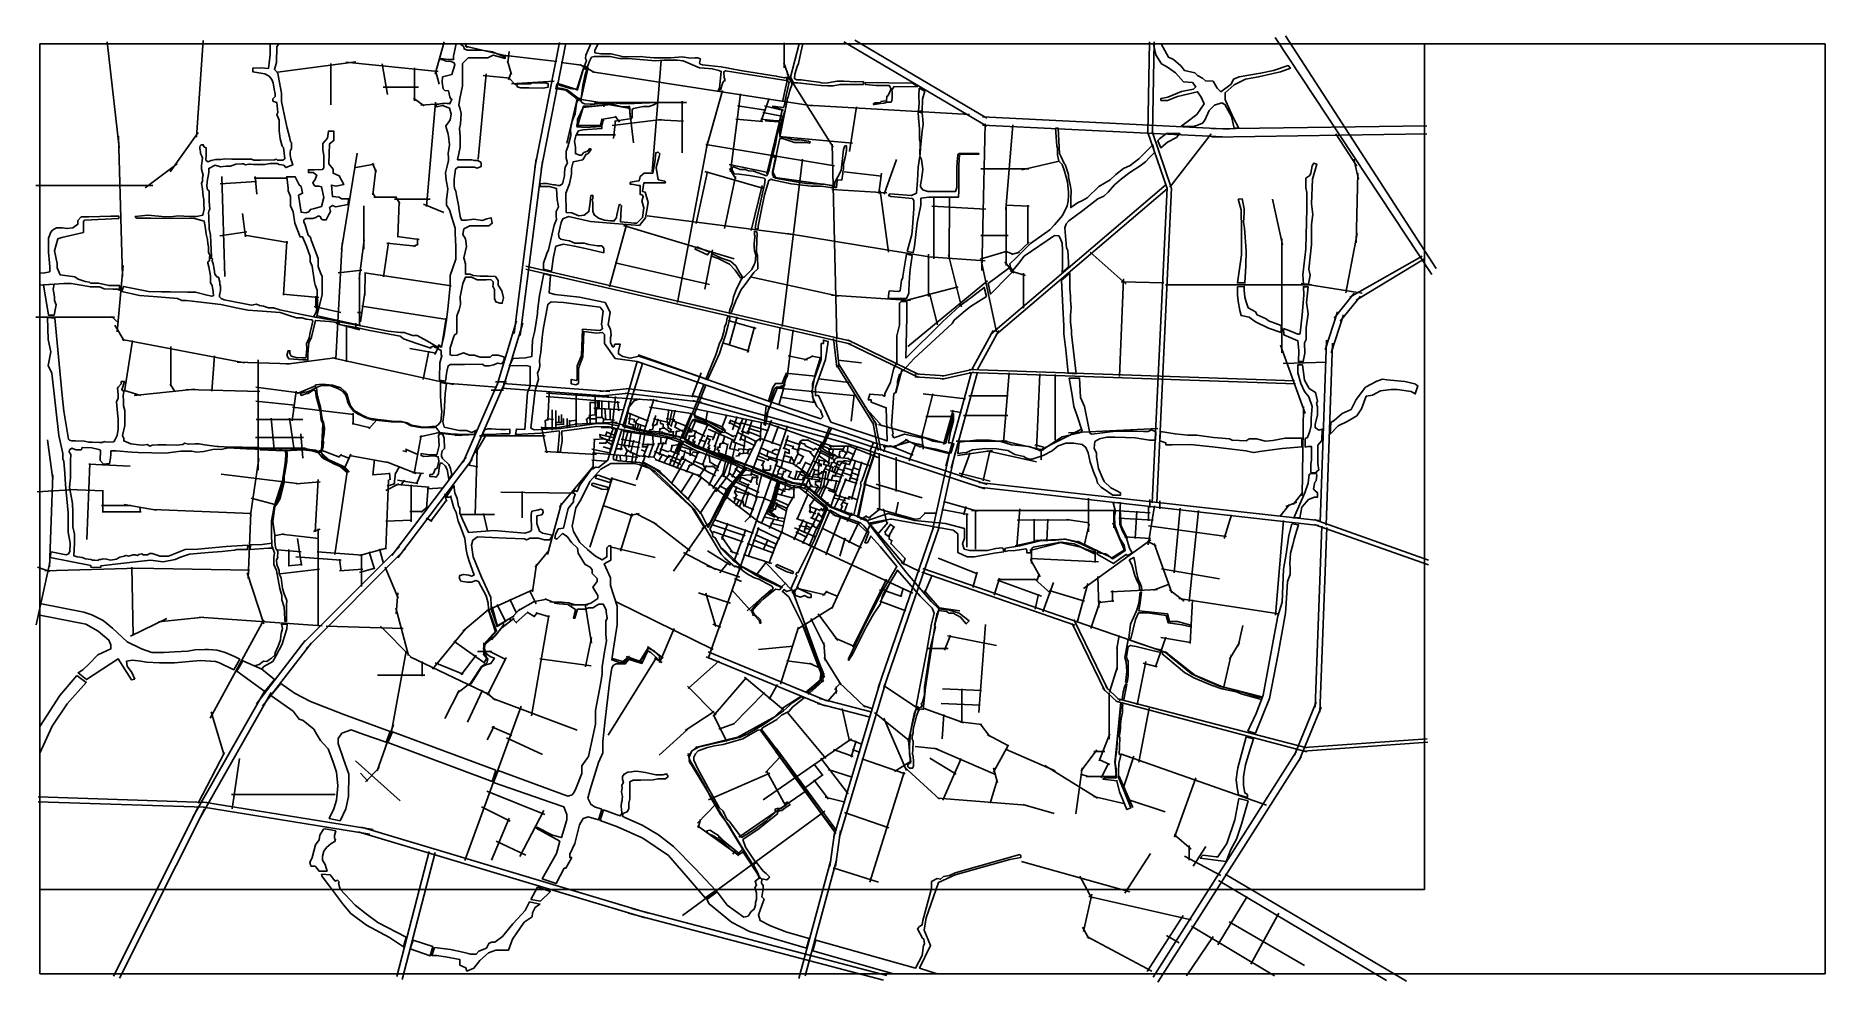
# Model space of a CAD drawing. Header units: metres. Extents: x -9189 to 477, y -25 to 5087.
import ezdxf

# ---------------------------------------------------------------- set-up
doc = ezdxf.new("R2010")
doc.units = ezdxf.units.M
doc.header["$MEASUREMENT"] = 0
doc.header["$XCLIPFRAME"] = 0
for name, color, linetype in [('图框', 6, 'Continuous'), ('底图', 73, 'Continuous'), ('水网', 141, 'Continuous'), ('路网', 2, 'Continuous')]:
    doc.layers.add(name, color=color, linetype=linetype)
picture_1 = doc.add_image_def('image1.jpg', size_in_pixel=(8192, 4266))

msp = doc.modelspace()

# ---------------------------------------------------------------- linework, layer by layer
at = {"layer": '图框'}
msp.add_lwpolyline([(-9167.24086136224, 5043.054020867346), (-9167.24086136224, 476.6164226535797), (-1687.123748496873, 476.6164226535797), (-1687.123748496873, 5043.054020867344), (-9167.24086136224, 5043.054020867346)], dxfattribs=at)
at = {"layer": '水网'}
for points in [[(-8250.129813734735, 3891.271490715823), (-8239.23744445585, 3891.944726609436), (-8242.547656063573, 3970.838837807067), (-8244.422331682874, 4010.486039106195), (-8251.488293649454, 4043.384466055083), (-8251.308051760892, 4056.895167478621), (-8253.098738926174, 4092.302807715706), (-8254.106336950998, 4112.226258923912), (-8256.006339214684, 4131.25199706151), (-8251.35577853315, 4144.512388910793), (-8249.366181696008, 4150.185432547739), (-8251.73066033103, 4191.372992148724), (-8252.458027005661, 4231.354925151435), (-8252.779464512341, 4249.023720416334), (-8261.73408514756, 4255.162271497741), (-8264.245206607156, 4274.061103170301), (-8263.102430372732, 4299.412619985917), (-8254.128197405196, 4348.448724399408), (-8254.128197405196, 4370.658575670546), (-8220.175264957827, 4387.701649884417), (-8191.459212589892, 4379.093753425389), (-8175.837626775727, 4380.356312878764), (-8161.020197079867, 4382.766523887301), (-8145.283693730249, 4382.766523887301), (-8137.128281531738, 4382.766523887301), (-8108.41596198402, 4392.542973515606), (-8075.942559477118, 4395.534555274615), (-8066.384940041812, 4395.534555274615), (-8055.560294786177, 4389.551391756598), (-8037.941916806856, 4393.233338536927), (-8029.535605766403, 4393.233338536927), (-8013.237579610025, 4390.979124941266), (-7968.97753076168, 4390.979124941266), (-7952.379812470987, 4390.979124941266), (-7921.029188947578, 4397.612889434181), (-7884.145726030576, 4397.612889434181), (-7874.740352332534, 4391.716289186443), (-7848.85991014971, 4387.364471162582), (-7838.791160980065, 4374.643850753694), (-7800.877173063985, 4389.280282527296), (-7806.110053693235, 4405.27531922025), (-7811.410784935286, 4421.477750867969), (-7814.417978258979, 4443.364279695175), (-7814.417978258979, 4458.064130024868), (-7812.199349923293, 4468.680620623578), (-7807.059789798455, 4476.453268189594), (-7807.059789798455, 4497.3889366707), (-7807.059789798455, 4509.552656511544), (-7812.561166850558, 4514.347996591619), (-7819.100001282001, 4540.509170567806), (-7830.722539492923, 4587.009697132417), (-7838.855685298833, 4619.549539612444), (-7861.49257352145, 4731.077955199988), (-7861.49257352145, 4776.788357905447), (-7874.420929577318, 4844.118472649526), (-7881.360508917889, 4884.5173163851), (-7899.464153520297, 4905.018231292007), (-7889.043985993892, 4942.901948111961), (-7886.141718305648, 5026.226793671725), (-7876.379860280664, 5043.054020867349), (-7922.26101960626, 5043.054020867349), (-7922.26101960626, 5016.960343428523), (-7922.26101960626, 4985.747198334196), (-7927.630148172029, 4939.414947118188), (-7931.023950157416, 4910.128539791906), (-7973.307602167945, 4914.13194681333), (-8017.145042446209, 4911.628239316168), (-8017.145042446209, 4892.345735575189), (-7951.533795440686, 4882.020542106285), (-7928.847047549964, 4868.10751010025), (-7913.826179154451, 4851.35257228429), (-7906.502919225605, 4832.288566880437), (-7900.60586323467, 4797.884815876823), (-7896.456496809555, 4773.677182520152), (-7896.456496809555, 4759.032589628827), (-7909.117759760178, 4746.081847546157), (-7908.683686099481, 4734.358285111462), (-7903.879546530603, 4731.944301616487), (-7898.169016831605, 4729.074875313754), (-7886.898147651693, 4725.997537494797), (-7881.475426453398, 4673.119716401663), (-7887.303158640978, 4661.4388748271), (-7874.650231388223, 4630.761728686702), (-7874.650231388223, 4573.807379121848), (-7868.403356820635, 4530.97640317268), (-7858.411397094663, 4490.65678165268), (-7850.36983591161, 4482.992414643842), (-7842.553577089275, 4422.801883454943), (-7854.852952945162, 4414.674826080314), (-7883.816704594879, 4414.674826080314), (-7887.622848026222, 4420.040933165175), (-7899.917157911871, 4416.442490882327), (-7974.455711002637, 4415.207868220532), (-8010.257866586227, 4414.614857613378), (-8023.658547026455, 4419.466903469408), (-8105.006297381596, 4419.466903469408), (-8129.530392689806, 4419.466903469408), (-8168.423179382516, 4422.506609920499), (-8188.283382508613, 4419.389924353906), (-8216.873318880505, 4419.389924353906), (-8241.15531413723, 4412.267673844588), (-8259.562383694109, 4405.380337086433), (-8270.555805747745, 4415.573085693046), (-8267.542353344208, 4443.274147856617), (-8268.4880899993, 4481.668169938958), (-8278.019313063298, 4484.472146966131), (-8284.736256343254, 4494.657860395295), (-8282.839717062947, 4498.289949178943), (-8296.036302911583, 4498.289949178943), (-8300.777517797425, 4492.210128440405), (-8302.832168675319, 4485.49867111833), (-8302.04187731765, 4478.234493551034), (-8299.496627216402, 4459.123790882411), (-8298.356250652112, 4450.514263077886), (-8291.64064052218, 4436.587160716968), (-8288.852757109387, 4426.205176033035), (-8293.463056658977, 4385.519113531409), (-8293.463056658977, 4366.232327508522), (-8287.773972077994, 4346.133437306824), (-8284.499385032877, 4334.564692891304), (-8288.789832426351, 4321.974230129242), (-8288.789832426351, 4312.026285305852), (-8288.789832426351, 4302.281442996493), (-8293.067377720145, 4288.342411421647), (-8288.17871643725, 4259.644597161124), (-8284.7599864144, 4219.348528191694), (-8280.82666046702, 4202.271807477024), (-8280.82666046702, 4174.554329899401), (-8280.03156976914, 4150.162146193441), (-8284.1323393645, 4126.728581883493), (-8285.59400921317, 4118.375970598655), (-8319.726912800106, 4111.439306034939), (-8358.013382843928, 4111.439306034939), (-8419.567587576166, 4114.253275053284), (-8446.925426659407, 4110.413087760025), (-8487.773944495246, 4108.070679548603), (-8583.058445614295, 4117.574898397579), (-8651.765533697268, 4110.937769254582), (-8644.708103891055, 4102.226690193056), (-8566.867604723027, 4100.982177499187), (-8460.699533115549, 4100.633885236194), (-8394.991232785454, 4101.326697275741), (-8330.529161134675, 4099.747962673762), (-8291.099648226404, 4088.282968499902), (-8278.664065242574, 4084.667050474492), (-8272.722974491015, 4045.945780440001), (-8268.490223039347, 4014.895973813284), (-8261.140033479254, 3986.17419916582), (-8259.489593700622, 3965.500055759243), (-8254.893425541697, 3946.892521216476), (-8254.893425541697, 3918.025658779138), (-8248.297532287486, 3901.549171247214)], [(-6045.636607350433, 2963.711939849389), (-6089.505224250824, 2974.003277822412), (-6160.457907043149, 2977.052564343772), (-6347.757849925867, 2951.895974761945), (-6345.850526099515, 2897.008849669997), (-6356.531573305939, 2836.785513531322), (-6367.975600711215, 2841.740575872573), (-6359.201877331143, 2942.366966492395), (-6362.253544784994, 2953.039453170895), (-6460.900424286781, 2941.213897202704), (-6596.702370516519, 2932.447186344092), (-6592.887722863816, 2962.177721854219), (-6547.874677888744, 2961.034243445276), (-6532.237510605948, 3160.755260921869), (-6519.109353249864, 3196.013017780577), (-6518.341644009399, 3300.726705934954), (-6539.463739559491, 3305.496861262094), (-6630.441971373731, 3304.729719971976), (-6612.399833080111, 3343.469967612313), (-6543.302454656208, 3347.689180122877), (-6508.753765444257, 3354.593387148831), (-6505.2948937271, 3442.570051906274), (-6494.54645767744, 3486.296653347287), (-6488.948961329879, 3516.640908348011), (-6478.173417737997, 3586.241445583102), (-6478.558243500724, 3598.931052717301), (-6468.110692724818, 3684.5754865329), (-6444.576194812762, 3802.539250933747), (-6407.924095441122, 3791.745182888131), (-6416.026126015262, 3698.453587859775), (-6385.161191339444, 3689.972504409445), (-6252.168126944118, 3674.345149144865), (-6113.643688336889, 3645.609707878503), (-6085.957176320064, 3594.743099373636), (-6097.567649101314, 3526.028539930907), (-6084.82972212696, 3501.871630131791), (-6080.707180085212, 3469.039784838038), (-6083.778270388633, 3456.984435242115), (-6083.778270388633, 3429.416271977672), (-6073.761062401143, 3406.775108847825), (-6067.086189033465, 3406.775108847825), (-6060.762700348394, 3420.640648381392), (-6031.955489912216, 3420.640648381392), (-6041.35175784414, 3383.386276822129), (-6041.35175784414, 3368.770065187622), (-6017.31049245302, 3354.544883772091), (-5976.279976108549, 3345.043324151156), (-5932.079819610939, 3356.128509334778), (-5690.624749808891, 3274.896074420627), (-5209.394264455464, 3106.264365145865), (-4947.768903178701, 3018.741927084273), (-4938.29097483147, 3029.576199326977), (-4949.264040358612, 3064.060647022773), (-4969.440327582532, 3084.928175356429), (-4992.809815720539, 3136.740502830071), (-4992.809815720539, 3206.610941012412), (-4945.710672256012, 3337.488325812709), (-4945.710672256012, 3423.874486699053), (-4934.721308424689, 3423.874486699053), (-4934.721308424689, 3443.084310411288), (-4908.612100686121, 3435.144417434145), (-4923.348638879732, 3338.63080315329), (-4977.533491203621, 3186.759529358104), (-4977.533491203621, 3143.122604266762), (-4960.064664760576, 3143.122604266762), (-4894.060332904788, 3000.740780394583), (-4589.045845770131, 2898.664681324808), (-4594.86079358554, 3077.785165087487), (-4676.127431727683, 3107.117856655277), (-4676.127431727683, 3120.441785912794), (-4691.700756948455, 3120.441785912794), (-4684.003735011123, 3151.741899736022), (-4614.014172215248, 3146.55500933779), (-4606.496093835347, 3140.295005948662), (-4602.558068864381, 3140.295005948662), (-4602.558068864381, 3153.172749349746), (-4572.608457085662, 3216.419118184684), (-4554.290852117031, 3291.461010936976), (-4536.889161175714, 3321.203204049634), (-4536.889161175714, 3364.896479601965), (-4536.889161175714, 3383.656952790043), (-4536.889161175714, 3466.166815518395), (-4523.583158075445, 3523.451919138766), (-4523.583158075445, 3642.713681694019), (-4513.558603183992, 3651.681090612823), (-4483.489160868223, 3651.681090612823), (-4483.489160868223, 3567.044377419348), (-4489.017326087576, 3346.149504690512), (-4290.480420265274, 3540.873673294897), (-4196.57803622687, 3627.767827935859), (-4137.656964262467, 3670.490939075885), (-4065.495504650431, 3727.804072610379), (-4053.468622864135, 3678.348389229592), (-4139.733773562984, 3623.889140130815), (-4177.296720131606, 3594.696985643954), (-4227.844263863938, 3551.603769842965), (-4239.449923156382, 3533.536003668459), (-4444.510457461349, 3343.619772648715), (-4524.176483905772, 3258.065983958616), (-4533.504856311425, 3219.791749786775), (-4533.504856311425, 3203.711879330317), (-4545.391555792217, 3158.761326501117), (-4554.062422516827, 3154.339575256279), (-4567.371719056797, 2982.084353731043), (-4556.801888775866, 2937.492118790171), (-4562.998622255793, 2931.706977022157), (-4553.405085730132, 2916.03783522662), (-4495.844035470478, 2935.762531001892), (-4398.353068858763, 2913.882276704296), (-4390.270123345472, 2917.830490321671), (-4343.851117404089, 2896.817225810103), (-4273.650943361295, 2887.050350780875), (-4241.479948723632, 3008.105478866783), (-4232.274446953203, 3046.678031410324), (-4232.274446953203, 3006.91863159302), (-4247.659370533292, 2947.410704114947), (-4257.781124119705, 2887.91876143813), (-4249.743273396249, 2887.91876143813), (-4229.688505652826, 2882.506113978132), (-4245.962911295383, 2832.974284816824), (-4327.335108402505, 2854.469224672859), (-4396.103058408509, 2865.979896202603), (-4396.103058408509, 2874.599546889666), (-4418.60713192806, 2881.720113851793), (-4425.358345539208, 2881.720113851793), (-4470.099977303544, 2892.975319194207), (-4562.304128713425, 2867.178788589227), (-4642.692009583945, 2882.464230569596), (-5939.540136125216, 3327.156525302366), (-6059.349139136611, 3344.386752476188), (-6116.679817511103, 3424.132051900684), (-6117.316633635011, 3472.491533133208), (-6128.060171748701, 3484.453105228445), (-6159.154464943625, 3480.071525888168), (-6228.518780878163, 3488.834684568721), (-6233.367399704583, 3353.14002964324), (-6251.462824163725, 3305.605138107763), (-6257.857248473257, 3288.433973967265), (-6257.857248473257, 3209.366656163658), (-6271.40848616096, 3201.024172242592), (-6297.677214607407, 3207.023671810057), (-6296.676515619444, 3230.771596744752), (-6267.655738285321, 3225.772035300215), (-6265.153990815409, 3232.521464240483), (-6264.15329182743, 3304.765209460021), (-6240.890291573291, 3359.875443626451), (-6235.108953732343, 3502.770266595057), (-6141.66418891889, 3495.096044244012), (-6127.583383015705, 3504.049309035647), (-6133.343693510833, 3529.630125555013), (-6123.743232317065, 3599.337809397308), (-6141.024079355279, 3621.72101981519), (-6337.540755482288, 3645.540989379369), (-6404.104212063757, 3650.017637921454), (-6423.107781410377, 3635.687990178529), (-6447.18535908543, 3499.568623927597), (-6454.155206424839, 3456.516936317334), (-6461.218367889291, 3378.348448732162), (-6468.18813078152, 3334.663633822107), (-6466.287309387408, 3304.274169282486), (-6468.821822360055, 3285.280770091485), (-6478.959705356321, 3263.754926286355), (-6473.890763858189, 3231.466144432401), (-6490.853498399563, 3171.411956554279), (-6515.457350850396, 2967.747956849817), (-6497.012821782291, 2958.215331817148), (-6352.636785287033, 2966.476922956106), (-6170.099578456837, 2990.626244011197), (-6109.041908594168, 2991.8972779049), (-6038.44390392417, 2980.458102031684)], [(-5517.579236214952, 2818.681870358443), (-5598.098263543549, 2853.415099688304), (-5626.104745895005, 2862.20932378059), (-5689.85087592485, 2896.792877244152), (-5712.740788573196, 2844.268176607533), (-5716.336252277876, 2836.017788865146), (-5725.37079206176, 2842.099087516064), (-5699.373476826062, 2899.735372376126), (-5730.953847942902, 2912.362719516743), (-5805.76323307956, 2927.207174737647), (-5952.653853014883, 2948.114874975873), (-6045.636607350433, 2963.711939849389), (-6038.44390392417, 2980.458102031684), (-5939.540136125216, 3327.156525302366), (-5911.132188818459, 3317.415372874455), (-6016.881416372198, 2977.270183688532), (-5940.45267226563, 2956.247683514019), (-5870.74490968266, 2943.202051260974), (-5803.548352652855, 2936.756333544538), (-5702.387734182732, 2916.951003327384), (-5696.004034664046, 2913.103962199573), (-5579.969941954771, 3203.859053924885), (-5570.299043606425, 3200.54287997156), (-5632.97731009229, 3041.971912165783), (-5627.851028964388, 3025.751698383559), (-5553.093663285675, 2999.030309782757), (-5497.423216312309, 2969.024448180709), (-5474.799902052432, 2956.830688770331), (-5481.042829468918, 2949.958746019998), (-5488.858668577233, 2949.958746019998), (-5534.576171860972, 2976.81095165087), (-5570.027263552707, 2995.763629964327), (-5632.955184933233, 3015.980366985497), (-5648.805243536584, 2995.732435382488), (-5686.150738637356, 2908.205476367002), (-5617.212289791131, 2866.785239553087), (-5586.145948610138, 2855.477784900708), (-5477.94201376097, 2810.270829400885), (-5338.076385168359, 2764.47450297641), (-5237.215047475736, 2720.296710337156), (-5105.243118283993, 2670.155973271896), (-5034.835119750947, 2658.719477678483), (-4992.059164808801, 2622.670683059099), (-4899.200210027382, 2542.581661968834), (-4824.696270311775, 2512.316911171526), (-4785.521120909431, 2496.403307962957), (-4770.259849862561, 2500.22872007484), (-4730.06527607351, 2662.551535073399), (-4734.398936045209, 2665.688851025509), (-4729.804925442294, 2681.973714448359), (-4726.487924974077, 2681.90502824176), (-4679.303405418701, 2816.818107117209), (-4679.303405418701, 2850.509191990321), (-4663.464624899038, 2889.587209570003), (-4642.692009583945, 2882.464230569596), (-4712.256634210425, 2670.903706752805), (-4709.930705752558, 2666.451309899094), (-4750.446854372508, 2488.577963559554), (-4702.271431701112, 2466.780152085406), (-4584.65484616866, 2506.474417874153), (-4440.722579562163, 2468.764818550677), (-4274.231517668668, 2452.575282669852), (-4171.589104671787, 2424.869456359454), (-4171.589104671787, 2373.299129089049), (-4182.416583274433, 2342.833260428677), (-4174.184166266758, 2314.500022595901), (-4144.303716721871, 2306.274243870255), (-4047.350847490015, 2306.274243870255), (-4002.779799013079, 2317.53003047817), (-3966.927667701617, 2320.570145921644), (-3962.578553897446, 2317.273498637435), (-3960.029178222525, 2300.115994236185), (-4012.674980837066, 2291.814586410466), (-4117.735707497938, 2272.930013038102), (-4156.99663335357, 2272.930013038102), (-4209.017358001103, 2296.467681324371), (-4209.017358001103, 2396.502763467885), (-4233.233006802357, 2415.956460349967), (-4565.41381137444, 2475.988850771835), (-4573.584835288101, 2475.988850771835), (-4691.236381949742, 2453.627373225158), (-4548.739970608409, 2267.691486887939), (-4482.152699924451, 2182.538254712512), (-4352.431034524474, 2031.728307135578), (-4311.492227808762, 1990.822361119193), (-4252.790465149998, 1984.116979186823), (-4201.229470906721, 1968.077829607908), (-4147.270514767893, 1927.634151126796), (-4162.514664912292, 1909.915370300085), (-4193.002880753907, 1947.528899353397), (-4233.44657370029, 1967.734527744999), (-4255.846101620933, 1967.734527744999), (-4268.627941124723, 1976.715564110527), (-4312.394545841379, 1982.319060409747), (-4322.278158402798, 1960.654358735133), (-4333.843198605522, 1901.451369596951), (-4328.138285455207, 1892.40946181654), (-4354.430743556979, 1794.12234190962), (-4387.698538064331, 1567.792346121445), (-4387.698538064331, 1525.179384793708), (-4399.800324492155, 1487.037259353048), (-4405.555652604146, 1476.72551250246), (-4400.472101745267, 1472.766545473336), (-4405.739325203205, 1461.366185218517), (-4415.217000208911, 1456.880365598546), (-4433.922893274298, 1465.228985099893), (-4394.720404861669, 1663.2458613001), (-4375.551150163635, 1766.13657167583), (-4349.593018415733, 1910.368402172411), (-4335.508750178487, 1968.68935320661), (-4346.703151743393, 1995.8539567513), (-4410.998272838273, 2060.259853381496), (-4534.375151367966, 2201.016647171957), (-4614.838348577963, 2064.331683072676), (-4626.067823755046, 2018.109870024637), (-4664.411653322968, 1963.578866929121), (-4703.160744869236, 1891.909282853645), (-4776.536723708704, 1745.274952874759), (-4799.300387834926, 1712.827679294423), (-4799.300387834926, 1721.866583869749), (-4778.946508208333, 1763.832855036024), (-4698.172281526, 1932.517136546026), (-4658.498915682415, 2003.541515916317), (-4622.95830998839, 2077.043474896018), (-4536.999449182316, 2220.743931847858), (-4626.243051636905, 2326.640592172662), (-4677.616910947079, 2384.596831398035), (-4696.460621797131, 2348.774471983495), (-4710.423032765204, 2348.774471983495), (-4689.317151072128, 2405.228204475985), (-4715.943091056048, 2439.94399584084), (-4734.490476779639, 2455.345303410912), (-4778.325905941456, 2472.865420606679), (-4844.594979681382, 2494.308983051001), (-4897.197460896699, 2525.455901122405), (-5077.739941077538, 2104.681745238289), (-5001.315672671086, 2068.990332023925), (-5001.315672671086, 2052.283243800252), (-5017.42625080001, 2052.283243800252), (-5036.11652113858, 2063.165470446729), (-5057.802301561634, 2055.390333946351), (-5084.335518550723, 2063.292929053903), (-5089.948299836411, 2077.82350090472), (-5085.356062624109, 2091.844238326827), (-5090.203414742951, 2091.844238326827), (-5102.194406481154, 2082.667024854993), (-5095.816196028638, 2074.127136711555), (-5048.433478960607, 1950.254550161269), (-5033.843118821692, 1911.409222635521), (-5043.878651845502, 1901.586416948157), (-5120.297937868803, 2056.214859058346), (-5155.634012512295, 2084.44201593734), (-5146.438644402515, 2095.270733865269), (-5133.302380117937, 2085.098296979559), (-5120.477219214912, 2088.906134978635), (-5104.648019063039, 2094.949843016649), (-5108.766169851835, 2102.665173755559), (-5077.768737563179, 2172.216497178313), (-5082.419158876976, 2176.475978471026), (-5077.252005317831, 2187.318323845677), (-5070.534739469819, 2187.318323845677), (-4984.687517825107, 2360.92185528361), (-4911.650087698117, 2537.023084575769), (-4992.364019099652, 2605.425924247771), (-5027.571649594567, 2637.950247799403), (-5065.436410355847, 2652.221123141754), (-5111.905746811725, 2659.612559826965), (-5168.197556076513, 2681.097941094777), (-5193.757012725502, 2578.502384423016), (-5223.123770123216, 2518.215496589656), (-5197.381232005383, 2496.791503417167), (-5197.381232005383, 2487.174433424341), (-5238.39131213425, 2506.199543877629), (-5201.775187257866, 2583.345327107789), (-5174.397836337666, 2684.619731882718), (-5345.96197764072, 2751.583261298714), (-5421.691668057626, 2783.091468170999)], [(-6069.976984624694, 2808.456828944967), (-6065.646449198364, 2796.532457841742), (-6041.724676555606, 2790.887142719046), (-5926.992806418013, 2782.432539141498), (-5884.245647961506, 2769.83377088797), (-5841.472564223208, 2745.483654895099), (-5793.817842814242, 2707.411733409848), (-5688.153741109563, 2604.385588172576), (-5643.267567418934, 2560.620019969279), (-5593.038020104141, 2502.423514018417), (-5557.638778976005, 2431.480092015292), (-5442.109270125075, 2647.651779314627), (-5399.327465600538, 2701.813718819686), (-5357.633590298178, 2756.439369703751), (-5349.479819367218, 2753.717055074274), (-5428.636544917434, 2652.227323724059), (-5467.781593977328, 2577.247432459393), (-5547.626046688629, 2421.92266632129), (-5531.125660413846, 2396.344691544371), (-5534.128432955127, 2393.528072685716), (-5531.07169867096, 2381.806272609305), (-5518.431730416094, 2375.202418384295), (-5484.986512400414, 2314.975530067568), (-5425.392649816844, 2255.571616821493), (-5386.781460502432, 2227.705264355464), (-5393.561723940728, 2212.461770368696), (-5407.969931529688, 2222.62409969321), (-5413.447175104344, 2219.30013293049), (-5465.949501973693, 2264.550909390528), (-5486.97895897612, 2286.836983884823), (-5578.126085134325, 2440.28823418705), (-5632.902815822678, 2529.353777455286), (-5772.134671701999, 2666.434934496541), (-5843.511767492048, 2733.342727836044), (-5896.06299149782, 2763.447999764554), (-5957.243253233974, 2777.014901290022), (-6083.158026915669, 2777.089586488023), (-6136.384584580504, 2745.896666373658), (-6196.434260144597, 2679.8240331661), (-6243.088451459946, 2584.59123741487), (-6271.805303422109, 2536.464811355386), (-6290.56313149826, 2437.789502971936), (-6284.091184684847, 2409.084448974216), (-6250.255145157236, 2350.108540891437), (-6208.654948190583, 2311.65921663394), (-6165.321388571843, 2275.634609117864), (-6129.961246484322, 2255.543974417713), (-6103.614404403808, 2271.824316886668), (-6103.614404403808, 2320.993081158071), (-6093.236100308931, 2332.25949200763), (-6082.911589062598, 2332.25949200763), (-6082.911589062598, 2254.344468473057), (-6119.087237489919, 2233.855957538035), (-6084.389583466602, 2158.492398916453), (-6084.389583466602, 2118.310160740308), (-6047.535570906751, 2006.210041242535), (-6047.535570906751, 1905.600184396935), (-6069.146362241095, 1766.318540069915), (-6077.249490628485, 1716.257339500589), (-6031.366301993315, 1700.387435059805), (-6009.968824215395, 1700.387435059805), (-5987.247805911014, 1726.176053995477), (-5925.040725590516, 1705.897832001406), (-5909.530904643077, 1729.072693737987), (-5895.413026431385, 1755.302170263014), (-5879.309795206427, 1779.988709810364), (-5846.662096282933, 1763.237122483406), (-5818.867407438796, 1733.481011291267), (-5818.867407438796, 1720.696916220768), (-5825.485194518217, 1712.761964000376), (-5839.161920703482, 1730.174773126309), (-5865.853645034381, 1755.742995559834), (-5882.839264759358, 1764.11880536958), (-5914.604575182822, 1697.332852563886), (-5959.826035778359, 1711.439455817381), (-5985.855018703542, 1717.286050265778), (-6004.261884332954, 1693.881620949156), (-6053.356852260055, 1693.881620949156), (-6067.289200034895, 1687.031503907245), (-6076.798542730102, 1673.77325765125), (-6089.878311856637, 1592.488831767361), (-6115.682665304355, 1376.369765558025), (-6126.560389974328, 1274.823070188788), (-6126.560389974328, 1213.311036143714), (-6148.318879412474, 1161.075805726177), (-6194.846062181168, 1016.789336272581), (-6207.335207786861, 969.147104374737), (-6189.945001660934, 936.4254088932719), (-6171.347285422846, 922.9493818298724), (-6131.440000912874, 909.6663994975896), (-6149.481125840437, 851.3058255317956), (-6205.10504242203, 869.2228501865901), (-6231.087241613947, 859.7158654209925), (-6251.869437296817, 825.705536618174), (-6277.069909017708, 724.3988393154577), (-6303.442507485685, 667.5967996182516), (-6303.442507485685, 648.2724020174282), (-6293.666565068546, 648.2724020174282), (-6325.14872412436, 591.3888559800907), (-6334.10536007896, 591.3888559800907), (-6378.596774872712, 507.9240386200108), (-6452.626121481793, 533.7548638895095), (-6376.834109051968, 670.5407479139685), (-6358.620542999226, 736.2919189592502), (-6485.794606114898, 806.8649779611877), (-6481.605013018605, 812.9164684983916), (-6397.720850333747, 769.0452288254236), (-6348.494904842913, 756.3444807691483), (-6320.018136190687, 852.2497361190108), (-6320.018136190687, 881.6264424021718), (-6336.367615369135, 922.6027538366034), (-6404.262634958389, 946.3098610161759), (-6715.483144761893, 1052.99164956907), (-6691.77384120383, 1119.32463508749), (-6315.387728856658, 979.5515307800742), (-6292.176916954806, 988.02835161674), (-6280.09869128796, 1002.185718723914), (-6269.878641193368, 1024.930347112786), (-6238.315666193957, 1102.840042380274), (-6238.315666193957, 1125.913570164659), (-6238.315666193957, 1143.40478554806), (-6202.560226894406, 1193.645532571878), (-6165.489100655396, 1369.040298233638), (-6165.489100655396, 1442.944040844071), (-6136.239978168247, 1593.519609254325), (-6129.024389558384, 1640.396023855697), (-6129.024389558384, 1678.744918351782), (-6116.949288436895, 1760.283873939683), (-6106.535769871292, 1818.821604712924), (-6110.292655658369, 1852.569750482638), (-6110.292655658369, 1925.764704400666), (-6102.123236240979, 1941.297668606523), (-6108.373509227938, 1974.825934554537), (-6108.373509227938, 1985.432383013707), (-6123.706160008572, 2016.956994490109), (-6147.442317767316, 2016.956994490109), (-6179.729427266458, 1997.511919712946), (-6200.811832645719, 1997.511919712946), (-6220.71484882111, 1989.409789076199), (-6238.701251981212, 1989.409789076199), (-6263.174549104181, 1989.409789076199), (-6277.362180679936, 1940.558621815588), (-6283.429625539561, 1940.558621815588), (-6273.218526845202, 1988.024471926656), (-6314.337797167436, 2014.246876388097), (-6361.66376573588, 2018.506616021034), (-6386.986179173109, 2022.399254198084), (-6386.986179173109, 2028.608913536388), (-6347.472080695879, 2028.608913536388), (-6310.462431998079, 2024.067518476099), (-6274.768976922757, 2012.947618825107), (-6220.902405990069, 2012.947618825107), (-6190.765574831065, 2022.4319342362), (-6152.086067754513, 2048.03955355363), (-6152.086067754513, 2064.247140957486), (-6168.202557185477, 2090.803191816027), (-6179.592876189359, 2108.112051295008), (-6156.42977693968, 2138.651353163565), (-6156.42977693968, 2155.338193972311), (-6184.136978513635, 2183.402402756096), (-6184.136978513635, 2201.985493089036), (-6194.384896174976, 2217.155327819921), (-6221.321939540474, 2230.825239220154), (-6228.014969050128, 2242.565833547735), (-6258.507069461659, 2291.759495358063), (-6262.31209013675, 2318.753852696253), (-6295.035707067857, 2350.310659822855), (-6319.007725777948, 2382.247646879099), (-6342.979660040859, 2397.835928185057), (-6373.420247677481, 2368.180149876753), (-6385.215913106891, 2373.502991816968), (-6381.410892431784, 2394.033902840973), (-6366.186671819988, 2423.066919750898), (-6338.409632434792, 2428.009549468952), (-6312.955903645139, 2533.130317228613), (-6284.136448369027, 2570.276024431871), (-6284.136448369027, 2583.997797631724), (-6274.599829237281, 2610.679014327965), (-6287.951096021729, 2620.208054890049), (-6275.362724988954, 2630.118211865069), (-6264.681677782514, 2625.163117231292), (-6250.150261769639, 2659.639943890529), (-6188.734198109072, 2743.495242496603), (-6163.55737159634, 2757.598196694461), (-6149.443124613041, 2754.5489101731), (-6097.945212407243, 2794.951900069202), (-6045.636607350433, 2963.711939849389), (-6024.008018248498, 2960.083928292233), (-6065.407801490351, 2823.508343854039)], [(-8654.437166424526, 1610.996539043248), (-8670.331248111674, 1648.473235162397), (-8694.954796414648, 1682.002279103864), (-8698.85799317056, 1708.749717867016), (-8666.978109071903, 1715.117165208008), (-8620.828186693485, 1708.76725483108), (-8589.932899579482, 1704.516276841676), (-8520.70088465378, 1699.535368720535), (-8440.249811031392, 1699.535368720535), (-8300.644469421066, 1713.145990055593), (-8217.363918103918, 1706.716041790365), (-8195.644770529296, 1699.450334836656), (-8118.683350513107, 1663.136380218464), (-8086.493642339716, 1719.083373940681), (-8115.283017961134, 1733.579713919971), (-8165.834201959194, 1756.230334351814), (-8209.697771978737, 1768.207265133562), (-8255.547202332818, 1772.950504116932), (-8276.285684720731, 1772.059279681649), (-8329.662613593391, 1769.959738030666), (-8367.165191399923, 1763.520511487935), (-8440.249011141364, 1758.763202149697), (-8496.929662217422, 1755.073638692074), (-8560.981480562594, 1756.423240956501), (-8618.3906551174, 1775.831868095993), (-8695.227558917599, 1814.300218357399), (-8774.098049824708, 1887.105740334446), (-8824.203161811572, 1928.447501765637), (-8885.911478691152, 1958.504940536441), (-8929.217258724035, 1974.391798631317), (-9167.24086136224, 2020.729759556562), (-9167.24086136224, 1957.93947540452), (-8918.42540895997, 1909.319262132965), (-8851.740442893351, 1871.565339238892), (-8793.200490454677, 1823.051571260817), (-8783.386106317164, 1797.40365936073), (-8783.386106317164, 1775.527520202231), (-8852.794697963574, 1742.456986303718), (-8902.62544766732, 1693.609812090275), (-8934.900380312984, 1661.971932527099), (-8960.056752513163, 1646.485542636859), (-8915.55700328335, 1610.002233964551), (-8742.843767615503, 1720.93420267696), (-8671.585030310962, 1607.918155409833)]]:
    msp.add_lwpolyline(points, close=True, dxfattribs=at)
for points in [[(-7013.522478377215, 3394.478051297498), (-6999.602525304071, 3387.831643877013), (-6999.602525304071, 3362.673237584255), (-6995.218061375258, 3357.666638262686), (-7006.063503771845, 3320.839829404781), (-7006.063503771845, 3299.044849684608), (-7008.501035347989, 3259.674263405832), (-7008.501035347989, 3227.137281443007), (-6976.140150706401, 3221.036661049409), (-6968.609452627716, 3274.315997052298), (-6960.454573689204, 3304.175533222835), (-6948.918026299681, 3311.459796731535), (-6873.010061463691, 3311.458675181508), (-6776.758493288595, 3312.921584253403), (-6763.668026185013, 3304.03034347386), (-6739.751047415717, 3304.03034347386), (-6715.332804222474, 3310.06744335228), (-6694.265033768897, 3318.913312335266), (-6673.689195688756, 3315.391339372465), (-6662.133221627389, 3328.341979496035), (-6656.483560969121, 3351.705803786114), (-6690.610869444849, 3361.388043212137), (-6723.684722740379, 3361.388043212137), (-6734.639216812211, 3350.232392927618), (-6788.779507411236, 3350.232392927618), (-6805.413220753603, 3356.094429042685), (-6819.346078904995, 3361.004632554583), (-6846.700611590408, 3361.004632554583), (-6878.132024007675, 3373.659941651058), (-6913.026427029923, 3361.151192238205), (-6937.932069886301, 3360.086637344183), (-6951.265703561483, 3363.964345583794), (-6951.265703561483, 3377.425290969768), (-6951.265703561483, 3401.615595670825), (-6928.920242087042, 3467.089443160745), (-6914.863241187413, 3480.29640844508), (-6914.863241187413, 3542.800799299265), (-6914.863241187413, 3573.705824013378), (-6900.961685585207, 3606.347110128743), (-6895.02063564217, 3635.624561835139), (-6895.89944816404, 3677.336536734408), (-6881.357713901322, 3749.201282156792), (-6868.417092864866, 3782.19402126706), (-6834.280985598744, 3782.19402126706), (-6803.960087184387, 3768.451158987883), (-6756.226915790525, 3768.451158987883), (-6730.050514293601, 3769.709945954819), (-6722.071877793526, 3761.458090649889), (-6717.966390495971, 3757.212015880681), (-6718.852320390171, 3742.297020189144), (-6720.532089470187, 3735.164063975012), (-6711.689038468932, 3715.92142623957), (-6711.689038468932, 3687.283054130487), (-6711.689038468932, 3668.11566220595), (-6703.564288721885, 3649.624768866023), (-6681.898200519791, 3641.957750920759), (-6668.808000046237, 3641.957750920759), (-6663.165842347429, 3671.272621614437), (-6670.613618492208, 3709.156440393461), (-6691.93495408789, 3739.83113951562), (-6691.93495408789, 3765.281148815455), (-6705.580278247945, 3785.959166667584), (-6745.607042384626, 3789.140494299383), (-6788.817635503074, 3789.140494299383), (-6827.02464980312, 3791.867288292866), (-6842.262288398983, 3798.911438136653), (-6866.823978538974, 3798.911438136653), (-6867.571609094622, 3855.431136086409), (-6876.886861848354, 3887.425287836057), (-6862.356059416139, 3949.458627678789), (-6867.397766326321, 3990.445775383181), (-6882.293851875933, 4013.801544904883), (-6876.447722217418, 4043.6554733253), (-6843.424261994311, 4059.345652329037), (-6803.010884339165, 4059.345652329037), (-6740.758375603705, 4059.399282812155), (-6723.139997624385, 4074.454868418659), (-6729.167435691518, 4104.334184653315), (-6752.349315515836, 4097.15391941987), (-6777.072495822825, 4089.496257773629), (-6823.053995653928, 4096.922268359704), (-6862.926914273353, 4090.900054508908), (-6889.817884204328, 4090.900054508908), (-6897.23019855743, 4110.130763030436), (-6901.879959348939, 4144.37097164827), (-6905.529144538061, 4171.243077066861), (-6915.4700910963, 4225.699967955021), (-6919.495743043666, 4247.752645491014), (-6926.934915012447, 4262.762098400474), (-6929.674005132925, 4279.937311599351), (-6928.753331699059, 4312.052182915577), (-6921.405008549045, 4366.412489226539), (-6909.117631043715, 4376.870739312304), (-6871.344957034337, 4376.870739312304), (-6847.679943627039, 4376.870739312304), (-6819.767514117412, 4376.870739312304), (-6805.053003606444, 4371.111070126993), (-6783.476503088604, 4379.969072242093), (-6783.476503088604, 4390.742681803706), (-6783.476503088604, 4401.824003909161), (-6801.036755725101, 4412.597613470789), (-6818.597274991626, 4412.597613470789), (-6833.384842126048, 4417.060974742809), (-6855.104256330697, 4417.060974742809), (-6866.503222633736, 4417.368789245738), (-6877.59396464203, 4417.368789245738), (-6896.232469049923, 4417.368789245738), (-6910.250008707634, 4417.368789245738), (-6896.861715879873, 4485.290572608733), (-6896.467370091123, 4541.239299635534), (-6900.016215560142, 4586.155848839903), (-6894.495641147194, 4610.978096001752), (-6890.318082108162, 4666.877678745542), (-6899.06034696463, 4698.243252684479), (-6902.730504789014, 4711.41107686943), (-6900.252449751424, 4735.167330517477), (-6898.829552471699, 4748.80815292841), (-6884.101603362011, 4816.99225585445), (-6884.101603362011, 4859.241249298575), (-6884.101603362011, 4936.697533361293), (-6853.989742877603, 4967.424027702888), (-6746.996718010866, 4967.424027702888), (-6717.880720623885, 4982.24031531722), (-6652.564099782438, 4964.602003916181), (-6652.564099782438, 4971.405326381383), (-6721.546083408466, 4999.222723870524), (-6779.266148558061, 5009.269059219019), (-6824.24636507075, 5009.269059219019), (-6858.299283772883, 5009.269059219019), (-6875.325743124006, 5015.870706597517), (-6876.59650176455, 5028.312366926911), (-6897.688802179299, 5043.054020867349), (-6918.527270821972, 5043.054020867349), (-6931.487622479327, 4977.276232937583), (-6931.487622479327, 4957.725066985542), (-6962.745192128351, 4957.725066985542), (-6999.563863952237, 4964.38075268353), (-7002.464798490459, 4958.783708252158), (-6989.211153819109, 4956.673256978189), (-6971.770084798278, 4950.249630176738), (-6947.201728907879, 4947.204927730084), (-6928.609884752252, 4941.246030476293), (-6924.510981566971, 4929.796024289156), (-6940.756748240906, 4877.696660874004), (-6977.70260258083, 4868.009833288787), (-6991.584039436093, 4864.370261600584), (-6994.27979036054, 4836.400781034841), (-6988.316076866468, 4800.317661804089), (-6979.536217178218, 4791.876162585468), (-6959.491506083344, 4790.055479054892), (-6951.761368755135, 4757.721497646984), (-6949.25709234242, 4747.24649267217), (-6940.910593758221, 4742.543459169319), (-6947.754986184242, 4727.532327727531), (-6951.329692268686, 4719.692277134384), (-6984.64698126167, 4722.528583260558), (-7029.217654074833, 4714.3558482121), (-7022.678019753309, 4703.204990004961), (-6991.438847575221, 4710.966014234334), (-6963.07048074383, 4699.324528869823), (-6953.922103111428, 4695.5703224698), (-6944.808191283897, 4664.124987142336), (-6949.599799242162, 4631.917536969325), (-6960.400181166654, 4617.028144685027), (-6974.631824724551, 4600.923909803052), (-6972.402797818417, 4591.329966951904), (-6963.878369682294, 4562.699343733926), (-6958.552808841336, 4544.812615917456), (-6953.991995441377, 4497.49477020964), (-6961.207270215091, 4451.743685825931), (-6959.819727628958, 4426.78848400629), (-6959.819727628958, 4412.64726754927), (-6966.741442758706, 4382.449635025055), (-6974.833948250334, 4347.144150408094), (-6971.198696681007, 4306.740318068405), (-6963.603740769264, 4260.812742494047), (-6969.891942988791, 4200.228547245584), (-6969.891942988791, 4171.956004363586), (-6969.891942988791, 4171.956004363586), (-6953.722432498529, 4145.927275249706), (-6941.337468408573, 4105.879272754479), (-6923.361136167866, 4047.75103005617), (-6923.361136167866, 4021.314094823683), (-6920.248634183955, 3947.676688603708), (-6920.248634183955, 3879.401820900312), (-6936.241368975782, 3832.916834962409), (-6950.270598492753, 3792.139035211157), (-6950.270598492753, 3761.736744852111), (-6950.270598492753, 3735.588927517151), (-6957.26781177742, 3663.985401292026), (-6962.494250578159, 3610.502474231228), (-6969.768493292912, 3552.308382798321), (-6984.188377639803, 3460.923059151916), (-6996.30377878697, 3411.079234800622), (-7000.310161357804, 3405.760232816916), (-7008.493036447617, 3409.905787594864), (-7012.642066075234, 3409.905787594864), (-7014.947082535073, 3400.923803222206), (-7015.292901661538, 3397.469123261035), (-7013.522478377215, 3394.478051297498)], [(-5134.473593605973, 4862.854475649961), (-5129.56680148223, 4858.390706541555), (-5133.814484214585, 4844.63367194841), (-5147.607254771632, 4846.781644168746), (-5462.525295923231, 4898.029139358652), (-5471.497929110658, 4892.39284067633), (-5470.190908788354, 4855.967954564548), (-5466.304509723268, 4854.673889751299), (-5466.304509723268, 4842.70684900161), (-5472.217296884919, 4841.949394896859), (-5477.674146724865, 4833.704982605748), (-5489.695160847507, 4795.241628339907), (-5495.723398804664, 4790.835771996557), (-5502.71657077776, 4790.835771996557), (-5496.213998028019, 4806.158898264111), (-5485.715974537947, 4893.778362796351), (-5498.686724765808, 4898.925257830415), (-5534.426344928331, 4908.650014198386), (-5577.788117263931, 4911.808706911455), (-5604.350590562122, 4913.743652978667), (-5691.96522119292, 4950.685301382779), (-5722.83111135324, 4955.251539380028), (-5796.252218060778, 4955.56159698301), (-5841.540658868151, 4950.632078736031), (-5989.064645225647, 4963.672952657245), (-6035.375345501758, 4963.672952657245), (-6086.932524537726, 4974.869080701857), (-6172.472765212588, 4974.869080701857), (-6186.695609980088, 4970.402762616126), (-6197.010192021437, 4949.449659130041), (-6207.134133603715, 4924.710304711116), (-6210.348395735823, 4916.855777950438), (-6224.30030708143, 4924.951845803342), (-6214.609639269824, 4953.108563155256), (-6219.358586426068, 4963.552538967967), (-6217.799334111798, 4981.209508883097), (-6204.15294343169, 5011.278978826915), (-6189.732515057971, 5043.054020867345), (-6150.264084934606, 5043.054020867345), (-6169.557699283701, 5008.287702945192), (-6169.557699283701, 4995.325439484965), (-6135.331471073325, 4989.010501077078), (-6097.228442478226, 4989.010501077078), (-6080.468079879821, 4988.748874043449), (-6021.532981762372, 4974.982969009172), (-5944.535566694452, 4972.330503194753), (-5922.680171183369, 4974.82136384616), (-5891.873739515839, 4971.411138049705), (-5847.626488908077, 4968.295879910423), (-5831.464977318188, 4968.295879910423), (-5759.078661689942, 4968.295879910423), (-5697.29008917656, 4972.402486314692), (-5654.495705507986, 4966.607437323968), (-5628.572069263086, 4967.031485193351), (-5614.702509262366, 4967.031485193351), (-5598.575392944156, 4962.090037732443), (-5602.862003658374, 4940.006207900733), (-5599.235568855598, 4933.881117324723), (-5587.924590456765, 4929.136246995855), (-5554.516916385386, 4925.611113301172), (-5486.308752481829, 4918.413877830212), (-5448.589611679373, 4912.357756629339), (-5370.494480849186, 4897.351825101301), (-5189.355648900382, 4869.269130051179), (-5143.610737511248, 4860.338736979771), (-5134.473593605973, 4862.854475649961)], [(-5111.626334447646, 4862.512097014376), (-5065.881689688541, 5043.054020867349), (-5045.369042921346, 5043.054020867345), (-5056.03557657951, 4996.281204026367), (-5069.536233386563, 4937.080739441902), (-5075.330524078629, 4920.757962415141), (-5089.388058238256, 4879.947917655954), (-5090.80146393564, 4855.341721812976), (-5077.529155163386, 4848.099057614382), (-5054.455527124228, 4848.099057614382), (-5001.419084777765, 4840.948870313471), (-4958.460990281368, 4836.475313132105), (-4937.987538126122, 4831.232882427531), (-4910.215622633171, 4832.864024003502), (-4859.90467227652, 4841.287884298974), (-4824.449013077537, 4841.287884298974), (-4761.061993637995, 4838.394795024171), (-4718.114031082135, 4839.342606756283), (-4718.114031082135, 4823.68566641699), (-4807.852094676928, 4823.68566641699), (-4844.624639508605, 4824.10318890441), (-4882.166145296942, 4815.659344626634), (-4912.15135652537, 4815.659344626634), (-4946.250935479766, 4817.400602023466), (-5072.175491138361, 4832.785923337971), (-5094.976623304479, 4832.832314725471), (-5111.626334447646, 4862.512097014376)], [(-3002.431221503124, 4597.65571302369), (-2937.636128966522, 4596.217070216036), (-2916.757665821933, 4602.691064809609), (-2885.844315519324, 4613.893106481628), (-2874.780769772304, 4630.746230904522), (-2849.810869082809, 4682.779320908958), (-2821.445968441607, 4711.704605906809), (-2782.261488515011, 4723.975994550259), (-2765.593379900966, 4716.379430338522), (-2730.169183043531, 4650.606434868605), (-2715.255766543094, 4586.912385312811), (-2689.522504127235, 4586.912385312811), (-2721.117894002353, 4644.809346696012), (-2760.089069918788, 4733.076557348526), (-2764.398481106018, 4742.837096929553), (-2764.979864241788, 4778.797869676971), (-2716.240697810019, 4821.728255742186), (-2654.731553549936, 4851.854414941932), (-2583.573869020213, 4864.80862363377), (-2464.630220354186, 4891.832575458189), (-2411.66976756131, 4910.903616039475), (-2423.823030170286, 4926.082368230797), (-2503.73124508682, 4899.671292516723), (-2573.365938983974, 4884.265171547158), (-2687.773411243921, 4864.750812827828), (-2718.756885239855, 4851.770910444451), (-2731.532195668435, 4825.468217246641), (-2786.902717146091, 4784.316405606427), (-2806.831977445458, 4803.148046236456), (-2829.458200323279, 4840.956415286375), (-2869.892375119438, 4843.685554339012), (-2885.813119807805, 4858.414463010325), (-2913.330403638655, 4871.376012756883), (-2927.285818503413, 4886.890516242726), (-2984.523816590081, 4899.213292269226), (-3003.14179048693, 4924.741810070962), (-3043.348529882264, 4958.384028606087), (-3070.681305744278, 4970.455679385588), (-3110.396112766175, 5043.054020867344), (-3151.973330426729, 5043.054020867344), (-3138.000317981118, 4983.385417895028), (-3107.675686746545, 4934.725950372507), (-3075.940316114808, 4917.109968012912), (-3032.023420092766, 4887.322924757769), (-2988.658714827034, 4838.053334020427), (-2941.315089881769, 4834.298486488347), (-2922.256376573874, 4811.383180250064), (-2934.531489098619, 4798.473017886557), (-2999.782518956927, 4785.56295748215), (-3073.108972009912, 4754.901513042146), (-3111.440502525889, 4748.798445630295), (-3111.578083612491, 4737.379231089362), (-3075.772339206829, 4737.379231089362), (-3021.57392326498, 4758.980896368477), (-2912.927792319504, 4784.487085128755), (-2894.078116941557, 4755.593917245322), (-2878.437867026485, 4719.405168393816), (-2917.109084178635, 4662.133318212145), (-2968.841439132986, 4622.624577361842), (-3002.431221503124, 4597.65571302369)], [(-6374.426069102891, 4824.492978518406), (-6359.928595422301, 4825.33505867068), (-6359.928595422301, 4819.776860653888), (-6301.770190531854, 4802.596651459433), (-6262.323613302724, 4795.690860105373), (-6230.365606610372, 4909.909514878979), (-6211.532195663254, 4905.267521275338), (-6220.386178495013, 4877.543212438467), (-6233.136425702367, 4820.510354371698), (-6242.678847226954, 4747.631829683785), (-6259.264300537004, 4750.612297901621), (-6311.442194242612, 4788.748159559502), (-6319.969334205536, 4794.980489131833), (-6346.780002975953, 4801.129765982899), (-6369.747767857512, 4806.397636997842), (-6378.003585615787, 4808.291185773604), (-6374.426069102891, 4824.492978518406)], [(-5124.217403537419, 4857.018235185504), (-5128.49868165137, 4839.194664111783), (-5119.137035275402, 4836.893243455896), (-5142.361309271713, 4731.235583958361), (-5131.779297327622, 4728.802330194724), (-5129.587331993214, 4746.41290872237), (-5124.188074236037, 4755.958522963265), (-5117.660438265069, 4785.822953170281), (-5102.273486862076, 4827.998841944456), (-5118.643503121916, 4857.018235185504), (-5124.217403537419, 4857.018235185504)], [(-4708.514550734835, 4834.987424082341), (-4706.881175276998, 4823.109495580268), (-4648.469471874472, 4817.787842660138), (-4578.732125422451, 4817.787842660138), (-4573.266743422078, 4810.049351390407), (-4570.50125693035, 4801.083170677215), (-4570.50125693035, 4795.692593409956), (-4575.493370658194, 4784.441509414013), (-4584.726992736822, 4763.631034481519), (-4592.215605164762, 4759.37904662815), (-4593.078686515858, 4734.77682718981), (-4610.768254708556, 4733.036283506634), (-4623.184810735307, 4731.814571482703), (-4630.182652453368, 4724.297573530799), (-4648.059394914947, 4724.297573530799), (-4657.286126504478, 4724.297573530799), (-4665.070922985324, 4717.671455969888), (-4660.745917549298, 4714.214430949578), (-4657.766593787353, 4717.863546901834), (-4647.578661002044, 4717.863546901834), (-4625.377179734466, 4720.360321180633), (-4608.22711443011, 4722.289014199606), (-4587.317078571417, 4728.23472392185), (-4568.479401544027, 4728.23472392185), (-4564.538609956333, 4735.244921387537), (-4562.136006911867, 4751.666045131758), (-4562.136006911867, 4789.158646869473), (-4565.703516481793, 4792.589366443688), (-4565.703516481793, 4798.008390298011), (-4560.667408801906, 4798.008390298011), (-4557.277741450467, 4805.169181344624), (-4554.142116086565, 4811.793299791474), (-4424.361080338771, 4813.438369695433), (-4453.842094213119, 4830.413233275816), (-4708.514550734835, 4834.987424082341)], [(-6589.537297490053, 4826.320901144616), (-6515.694382102402, 4827.117099704861), (-6508.450577917334, 4831.727282071355), (-6465.954819863021, 4831.727282071355), (-6436.457541557844, 4831.727282071355), (-6420.459207535779, 4826.898499408649), (-6420.459207535779, 4817.074434883718), (-6420.459207535779, 4809.414961911359), (-6447.456562841835, 4804.086681650151), (-6525.948972390906, 4805.58527640473), (-6567.807669711118, 4806.384452077868), (-6587.776472886151, 4810.913556665939), (-6589.537297490053, 4826.320901144616)], [(-6264.061241095536, 4734.313525069476), (-6254.43003177672, 4740.078496127636), (-6246.229559106112, 4740.078496127636), (-6239.646197462454, 4727.038233960978), (-6224.963682553032, 4719.339710655854), (-6194.332426803885, 4716.551537288149), (-6169.85019240767, 4716.551537288149), (-6123.877045727626, 4722.283575559166), (-6090.332323829702, 4724.993444343141), (-6078.329973807966, 4723.650745042367), (-6034.211772126321, 4721.577610796565), (-5956.767485157121, 4721.767254710256), (-5832.644815124396, 4726.435553759991), (-5846.416521910403, 4716.306631545841), (-5860.762016483815, 4709.426635842406), (-5875.872472563584, 4703.88444540328), (-5908.580242851691, 4703.88444540328), (-5960.989038148255, 4693.373278548039), (-5967.409222224087, 4688.555609426504), (-5967.409222224087, 4642.739067304836), (-5975.0535046882, 4641.070098905212), (-5977.566759187961, 4648.679713880905), (-5981.201726151106, 4703.522490621763), (-6025.264735420118, 4703.522490621763), (-6078.116669797804, 4718.994986961115), (-6100.673835502355, 4718.994986961115), (-6136.543571111047, 4711.359168498428), (-6168.875659711251, 4706.609506092179), (-6229.146307562303, 4706.609506092179), (-6261.935400004266, 4633.766463168766), (-6265.112296605599, 4594.039122022237), (-6218.926379175449, 4590.537438919025), (-6137.21014614281, 4596.615832230265), (-6130.954206154798, 4624.642755656299), (-6122.276732391445, 4631.094931003885), (-6120.921718666854, 4629.64833538694), (-6126.603337607521, 4624.170888972119), (-6130.335624525323, 4599.543791514996), (-6132.006328184914, 4585.896362947226), (-6233.057769848616, 4579.345185319965), (-6256.747046587116, 4572.891072749597), (-6271.31251092098, 4546.695334640753), (-6279.63563339744, 4516.7573919274), (-6272.56620524067, 4482.945105624501), (-6273.44688417262, 4450.849300658751), (-6252.400444120052, 4442.602849185772), (-6240.59806660784, 4442.602849185772), (-6228.135246554156, 4456.704403555487), (-6207.829771306832, 4463.618249677922), (-6196.385744531697, 4477.047077949464), (-6189.053685812454, 4473.067512575552), (-6206.252121521684, 4449.960931078094), (-6216.020378667046, 4447.124734977406), (-6234.381854491716, 4416.92903967596), (-6286.1776673891, 4405.441308624285), (-6295.309212064079, 4370.102796652514), (-6295.309212064079, 4339.760993970252), (-6305.868560457078, 4287.065679654275), (-6325.796754236391, 4236.444213297742), (-6323.412282032776, 4133.109181947526), (-6293.668904225924, 4130.118721738545), (-6255.76078217011, 4114.430989753047), (-6225.81183262344, 4117.597941152679), (-6201.290403615335, 4137.504740422445), (-6196.691302526277, 4173.835212413759), (-6190.334713589813, 4224.048911100648), (-6179.837619423401, 4225.659184317672), (-6179.837619423401, 4218.530408426377), (-6179.837619423401, 4208.145161051463), (-6183.008650164469, 4199.960190911792), (-6179.365684300952, 4185.287563660036), (-6180.011195561674, 4139.865195393402), (-6172.711665703974, 4119.34164556775), (-6148.293422510731, 4101.83465747899), (-6116.066386135586, 4090.270762984538), (-6084.363277735363, 4086.365423830619), (-6063.662123549206, 4086.365423830619), (-6052.804949432029, 4105.891915682049), (-6049.330493736547, 4120.500614582255), (-6037.553979335527, 4173.742021802405), (-6031.295639677381, 4175.545066409831), (-6024.221412180398, 4168.935772099328), (-6024.221412180398, 4164.162455183425), (-6027.620678212318, 4155.625522253379), (-6030.974883772142, 4082.294401149935), (-5990.554040476621, 4078.642940138539), (-5955.813328078611, 4075.504599953452), (-5942.964695631832, 4074.343904712975), (-5910.902856892324, 4104.406167773253), (-5904.380020261568, 4157.750553677717), (-5914.579951397493, 4195.27119416611), (-5907.511589760776, 4216.783135443038), (-5911.970443463186, 4226.564886944208), (-5924.668431188038, 4230.632544974796), (-5924.668431188038, 4260.1198284954), (-5924.668431188038, 4278.466959513651), (-5932.254055049387, 4278.466959513651), (-5969.490269473229, 4284.537400015615), (-5978.494144342546, 4286.0052583231), (-5978.494144342546, 4290.68573726491), (-5978.494144342546, 4293.613492631455), (-5975.741676751, 4296.834074514205), (-5943.313334716251, 4300.835459134105), (-5930.239321268219, 4302.448682415001), (-5923.696831421752, 4327.300471208582), (-5902.830366627779, 4344.903912599693), (-5874.483596827428, 4344.903912599693), (-5854.979078138305, 4344.903912599693), (-5844.144300942193, 4403.763061947159), (-5839.262838669645, 4454.862818410766), (-5826.468330880161, 4458.232260569856), (-5817.442638320208, 4449.412391155681), (-5821.211453549739, 4435.142094486422), (-5837.591868380027, 4375.642845950671), (-5826.673635989951, 4309.428673483693), (-5791.586459468526, 4301.771035775003), (-5787.89443368261, 4292.94953501533), (-5904.115256658988, 4292.94953501533), (-5910.696751892508, 4245.313532872212), (-5897.402579459187, 4242.078370839109), (-5880.417714390088, 4186.479975257185), (-5894.488046790357, 4103.621796467836), (-5927.871190900623, 4061.407163238182), (-6062.707054843719, 4073.654591494676), (-6193.033672012039, 4084.04779167888), (-6311.707757735217, 4110.692353716804), (-6342.004392818431, 4098.438909873802), (-6351.142869873787, 4077.687379515337), (-6365.979230300523, 4015.01108562971), (-6361.354266100214, 3995.333286483685), (-6353.087135926413, 3987.747427976748), (-6328.454255572985, 3982.858795326218), (-6305.968335927101, 3978.396247732071), (-6289.986743750517, 3971.732815137861), (-6277.207123925039, 3966.40442643004), (-6262.82354457659, 3966.40442643004), (-6225.958479130466, 3967.246513069841), (-6201.400521810574, 3958.954689800303), (-6153.809197583527, 3952.01657741364), (-6131.45333753858, 3952.01657741364), (-6120.783337690285, 3939.32501534636), (-6120.783337690285, 3922.741368807285), (-6120.783337690285, 3915.126451958728), (-6219.691873941919, 3937.632800273437), (-6261.750075875195, 3947.203021187358), (-6278.855612633453, 3951.095336077268), (-6337.925486884138, 3960.335827679286), (-6372.741234052636, 3951.809804372257), (-6379.690288463319, 3950.108051439006), (-6392.448391551443, 3892.588700243257), (-6403.693778967135, 3815.06848782899), (-6446.280191225814, 3826.470879119515), (-6446.280191225814, 3858.731246062001), (-6427.352926514171, 3910.7372149476), (-6419.803192782087, 3931.481428311067), (-6388.959004575212, 4063.40821240496), (-6375.97865566687, 4094.876051314553), (-6378.292737547134, 4112.128039710762), (-6377.758677631675, 4138.450614931775), (-6365.645676154644, 4162.52652153006), (-6372.025332468562, 4200.772499008787), (-6375.670964632242, 4262.694601480645), (-6413.195406099723, 4271.843900725551), (-6450.670787644921, 4271.843900725551), (-6464.737920485029, 4271.843900725551), (-6464.737920485029, 4286.686391826878), (-6448.307379212346, 4289.609966870601), (-6427.375056805205, 4289.609966870601), (-6410.494444071082, 4285.899369585052), (-6391.953707275064, 4281.823853564929), (-6383.034752323001, 4281.823853564929), (-6367.729656333919, 4278.028229534815), (-6358.388807098964, 4278.028229534815), (-6344.246217965265, 4286.744100673735), (-6332.722468816326, 4331.073875295667), (-6332.722468816326, 4350.647982043724), (-6328.977117027913, 4376.84290447981), (-6320.622265579878, 4393.538502103417), (-6317.396077576271, 4399.985431423623), (-6323.242705344746, 4425.527759816584), (-6323.242705344746, 4462.656367590927), (-6314.823596063652, 4487.312217512371), (-6308.050393851008, 4513.626534046824), (-6299.063123775613, 4548.542643461525), (-6300.001900287636, 4581.632637580056), (-6291.342290735105, 4625.261953230423), (-6275.105322851625, 4664.853280946379), (-6270.055350411043, 4710.56164446997), (-6264.061241095536, 4734.313525069476)], [(-4416.610945759574, 4804.306199578219), (-4418.097674710384, 4759.463366798373), (-4416.817850649414, 4722.484944768599), (-4420.868493802379, 4681.992502585301), (-4401.476759608661, 4680.385729232657), (-4399.850583161169, 4743.669801273936), (-4387.257114401261, 4787.709196397904), (-4416.610945759574, 4804.306199578219)], [(-5207.880568922846, 4442.225600540245), (-5189.450035924907, 4439.016947871423), (-5179.634052007284, 4482.9004475416), (-5168.80811897636, 4531.29904238231), (-5155.629618593782, 4531.220799119532), (-5090.204745967174, 4510.836729333634), (-5052.065722320403, 4510.311130207221), (-5027.073362395184, 4509.966707060331), (-5009.000175928871, 4507.300787975037), (-5005.278287581576, 4513.409972932481), (-5013.962427095277, 4517.571229410794), (-5063.231120732264, 4524.654225669161), (-5090.435114298191, 4524.654225669161), (-5102.309215283778, 4526.956156120519), (-5144.254915621946, 4538.504043037304), (-5160.825437651307, 4538.504043037304), (-5168.977916919685, 4545.055832419122), (-5168.977916919685, 4553.998052745359), (-5168.977916919685, 4567.949727247789), (-5163.686377687612, 4589.792219905474), (-5160.270580594893, 4630.064124569762), (-5151.129437239433, 4654.66736359903), (-5141.553804022414, 4680.440025041233), (-5133.982461122621, 4723.659921360769), (-5143.426762802469, 4723.659921360769), (-5148.243967241956, 4701.442219239427), (-5152.233552122023, 4698.814937321077), (-5207.905898774043, 4705.971955881236), (-5207.905898774043, 4703.072952979026), (-5156.48923375475, 4688.782060572907), (-5162.483076440287, 4663.512722786559), (-5171.994302253356, 4626.534300756786), (-5209.064939439238, 4629.534956875096), (-5236.738189209372, 4631.774948214331), (-5244.957871859078, 4628.948896006317), (-5245.327154426661, 4626.955799648829), (-5235.870054506173, 4626.955799648829), (-5228.260167313681, 4626.254423045437), (-5171.650349536969, 4621.556657817723), (-5172.357718960673, 4592.50565725773), (-5183.335943103651, 4553.992343036138), (-5192.758914382488, 4501.730660744317), (-5207.880568922846, 4442.225600540245)], [(-4422.015002857021, 4673.436401345724), (-4400.915503431926, 4671.360106368025), (-4398.094557897537, 4635.274132282648), (-4395.973450947745, 4608.140602234158), (-4400.767790404847, 4572.156151604489), (-4409.138106393628, 4483.708371397588), (-4410.944258099655, 4446.30528974386), (-4412.985577476909, 4441.427362798146), (-4411.760412568518, 4510.5334010308), (-4415.824387222121, 4523.8597604135), (-4415.824387222121, 4584.33434963657), (-4420.354697767936, 4644.064331600646), (-4422.015002857021, 4673.436401345724)], [(-7688.758865768772, 3569.033424632854), (-7675.330698763369, 3589.987671636016), (-7666.096234903496, 3622.026175591294), (-7669.298194725998, 3712.687079879208), (-7678.75769431662, 3742.076176792863), (-7683.41563435081, 3756.547624227407), (-7695.598045918858, 3842.818286439215), (-7707.052737894468, 3868.241684415669), (-7707.052737894468, 3894.199246082368), (-7727.003328594844, 3950.325585849845), (-7747.673020439513, 4000.306239304452), (-7761.315145039349, 4000.306239304452), (-7789.4270137985, 4073.947825847251), (-7797.728805874008, 4135.903166983553), (-7812.150556630979, 4167.460424018048), (-7812.150556630979, 4219.419287802506), (-7825.878536094911, 4248.931857178264), (-7825.095977007645, 4263.152295850857), (-7833.462026916212, 4325.67085901901), (-7794.402063205488, 4325.67085901901), (-7787.047874195152, 4325.67085901901), (-7766.153146619851, 4281.016344684656), (-7754.449422212317, 4272.524069837527), (-7747.34693193395, 4236.252122365811), (-7769.180197154056, 4225.738508492329), (-7756.053201738687, 4133.784355063922), (-7730.877196049434, 4129.826812854182), (-7714.098435980152, 4136.63248037854), (-7704.961558704905, 4148.750012750068), (-7683.697548561962, 4154.55974385023), (-7658.779252812832, 4161.367895125723), (-7645.39940414589, 4165.023523692171), (-7633.419127066852, 4212.950187245413), (-7645.421210458619, 4271.314631071786), (-7659.569665452583, 4274.559173341491), (-7678.174574478821, 4274.559173341491), (-7685.315192849026, 4278.159348928908), (-7692.372089395184, 4294.430694764946), (-7681.968186299549, 4306.335438508569), (-7671.396306295938, 4333.163017119121), (-7690.60326589091, 4348.267237213177), (-7715.86485981429, 4348.267237213177), (-7715.86485981429, 4363.036011889999), (-7683.616226408048, 4363.036011889999), (-7640.49388782389, 4363.67447973277), (-7640.49388782389, 4363.67447973277), (-7633.1221012327, 4373.039626378377), (-7633.1221012327, 4382.404773023969), (-7632.541381065036, 4440.074059751641), (-7639.075149526296, 4470.0303551018), (-7639.075149526296, 4491.107440845444), (-7639.075149526296, 4504.61834618717), (-7613.113118559529, 4533.801995527668), (-7607.464028480463, 4571.9647743862), (-7579.277236687719, 4571.9647743862), (-7579.277236687719, 4520.835959580988), (-7601.393129721225, 4503.504137214651), (-7605.964767919039, 4395.900486460784), (-7582.489061820727, 4366.796467172214), (-7582.489061820727, 4344.208347664622), (-7549.449070536822, 4329.873510889243), (-7525.53849088779, 4283.394030742391), (-7567.492990016354, 4273.602389209162), (-7592.195194173081, 4280.411319424501), (-7586.713014481938, 4219.351077169034), (-7549.3096230402, 4214.443582086227), (-7537.980780430487, 4205.524914310561), (-7498.500874449849, 4205.524914310561), (-7502.448865047888, 4174.824011701406), (-7558.685934066831, 4164.516049319281), (-7569.537775583798, 4163.212808187629), (-7586.595430646325, 4170.787960989764), (-7601.930122566817, 4158.908808978565), (-7597.10571911704, 4137.732822914346), (-7606.299388584972, 4121.290899515079), (-7620.069495590927, 4092.50662394338), (-7638.327252340677, 4092.50662394338), (-7647.646237914567, 4098.751822331396), (-7650.139495163341, 4109.25850298653), (-7656.64393432322, 4112.616321808978), (-7665.966386087297, 4112.616321808978), (-7675.722911512072, 4105.575740533473), (-7692.308631452149, 4099.834933780424), (-7705.425494926982, 4099.834933780424), (-7719.300920787965, 4099.834933780424), (-7729.707756813674, 4099.076765962018), (-7740.00607442425, 4091.927904129319), (-7740.00607442425, 4081.312840957922), (-7734.47750111093, 4065.282016623183), (-7718.290126409789, 4010.518971893354), (-7705.721720871108, 3999.949280518515), (-7702.570154120971, 3991.587921147294), (-7700.831193178135, 3982.792114079144), (-7697.57084138284, 3974.430754707923), (-7664.075712667195, 3884.050135967729), (-7664.075712667195, 3848.958568920134), (-7664.075712667195, 3841.438983823901), (-7650.975646883191, 3805.511862006024), (-7642.36696366308, 3787.007408106671), (-7642.36696366308, 3764.950087639227), (-7642.36696366308, 3709.108723537763), (-7642.36696366308, 3687.888997022485), (-7668.147686221171, 3580.997020740426), (-7671.766441770531, 3565.992944284417), (-7688.758865768772, 3569.033424632854)], [(-3686.28281155933, 4007.431752504752), (-3663.133460596611, 4006.315912186749), (-3654.595167699852, 3992.852825659822), (-3644.255255807308, 3967.179322027296), (-3642.031561501383, 3928.33729168863), (-3642.031561501383, 3885.180658395184), (-3643.737993582675, 3836.900274781874), (-3644.73654774302, 3808.648005940593), (-3609.713071031845, 3839.770117383377), (-3609.713071031845, 3863.611416107771), (-3613.567474495445, 3927.760814974623), (-3621.360003246635, 3941.330244835961), (-3630.08627030236, 4048.788196045381), (-3622.234016428294, 4071.652420777886), (-3608.997436077742, 4086.44688914623), (-3532.837505879754, 4143.594451193058), (-3451.801446009485, 4206.875056625169), (-3420.027147395886, 4221.330205130725), (-3395.651565004722, 4242.953995533098), (-3361.578115791606, 4281.237595917293), (-3324.995411528915, 4313.472269168239), (-3278.734037805174, 4347.396608514769), (-3223.767460796749, 4384.480660165282), (-3194.628533228708, 4406.23740522543), (-3172.707013474428, 4428.876810157002), (-3145.296259029155, 4457.185211049018), (-3155.500045604771, 4497.755887447798), (-3230.954739419161, 4422.129463234072), (-3278.218375360594, 4385.702130104037), (-3314.097176389769, 4369.083613555034), (-3355.678660130536, 4338.220697946482), (-3385.738261132501, 4309.509017249278), (-3445.884126137593, 4273.528570825554), (-3509.031178565696, 4212.305907734321), (-3534.298904979369, 4196.256017049119), (-3561.092288325716, 4184.458738189918), (-3579.559882895439, 4172.056434070561), (-3598.72892383118, 4159.183058793455), (-3598.42555607413, 4181.27781839449), (-3598.113554021992, 4204.001427534793), (-3595.855242751714, 4250.512223125727), (-3599.616325710842, 4272.192396906743), (-3606.707084268623, 4306.916299463584), (-3610.37642419983, 4324.885294061401), (-3610.37642419983, 4336.763600542923), (-3627.691932788294, 4391.278069003077), (-3633.863884322288, 4397.691601854268), (-3652.259488788608, 4436.230303890115), (-3659.25769034553, 4450.891502171627), (-3666.189573802171, 4587.164937987123), (-3680.478809442895, 4587.164937987123), (-3673.621352146205, 4491.528226023845), (-3669.137968482625, 4479.675991213313), (-3669.198226865498, 4444.164148782773), (-3662.465285784798, 4410.022534608258), (-3644.916498238803, 4391.615757520368), (-3632.479807926342, 4355.614001646128), (-3615.71571250778, 4298.282301476647), (-3609.696539971047, 4242.069908234364), (-3611.081682887045, 4226.222406349523), (-3611.690665836039, 4193.605488457484), (-3617.89754590171, 4167.592461043983), (-3642.672273421893, 4115.418871408852), (-3686.874196927529, 4065.008562334726), (-3710.563846258911, 4037.991580947019), (-3816.491045002011, 3964.094651616019), (-3893.876939998416, 3886.774279024802), (-3926.491193890644, 3854.187639523523), (-3924.230100644287, 3834.616289130951), (-3911.138833650679, 3818.254505579098), (-3879.551176045963, 3858.90926663905), (-3850.529551298474, 3896.261425968035), (-3686.28281155933, 4007.431752504752)], [(-3125.381519370014, 4523.527475728158), (-3127.694534730224, 4519.260793547277), (-3112.392638301245, 4482.282371517504), (-3075.382792758232, 4512.682902637549), (-3027.875190355175, 4537.749953582621), (-3008.302947642806, 4558.728139005674), (-3080.365041175566, 4558.728139005674), (-3094.955302100629, 4547.705647297101), (-3119.356285255668, 4529.271457813524), (-3125.381519370014, 4523.527475728158)], [(-4818.943903205276, 4491.580327120566), (-4824.949477611401, 4472.245518364681), (-4838.62866378302, 4358.236593446171), (-4856.769369957153, 4325.297484819035), (-4873.016769088788, 4295.796161123688), (-4874.256565970194, 4267.091893260149), (-4864.083031205577, 4267.091893260149), (-4860.360876228253, 4305.107443187837), (-4855.563669039751, 4309.487503880577), (-4835.381643488305, 4307.669369327326), (-4833.422446154989, 4318.820023616281), (-4829.183123224931, 4342.947876185544), (-4829.183123224931, 4351.074680849531), (-4825.938941588509, 4366.574604185006), (-4825.938941588509, 4395.78170411699), (-4816.763936221425, 4429.678922344669), (-4809.362020438828, 4466.237782705167), (-4809.362020438828, 4491.883043668829), (-4818.943903205276, 4491.580327120566)], [(-4482.395768903312, 3921.868598967908), (-4449.405637431832, 3915.458532725883), (-4443.035846428363, 3950.007983273957), (-4427.148697121534, 4076.052465452914), (-4407.799623729835, 4172.58009597419), (-4407.267696854484, 4209.658743792767), (-4365.164418178843, 4214.823583627279), (-4213.53406299575, 4214.823583627279), (-4204.714475435612, 4214.823583627279), (-4203.245077435567, 4247.258912374003), (-4202.461718458275, 4388.862454162604), (-4199.032323234889, 4442.815739772763), (-4190.42470653489, 4448.139737752048), (-4095.019422020123, 4446.966902300846), (-4095.019422020123, 4451.093798564689), (-4202.545706912292, 4451.093798564689), (-4208.46569308429, 4442.840107996075), (-4211.016275785805, 4408.090919584079), (-4213.870784978035, 4369.201030741953), (-4213.746567115828, 4267.423158354563), (-4220.159285551345, 4245.991764761405), (-4370.052812831709, 4246.136342755838), (-4397.526102710457, 4254.151958841378), (-4410.450192686112, 4270.404748122426), (-4410.450192686112, 4281.091488536477), (-4404.297971773019, 4310.459989713272), (-4398.066295116208, 4363.82996735019), (-4404.802702387097, 4419.020424599483), (-4413.110626952839, 4435.622423775362), (-4421.867823089996, 4377.291014695249), (-4426.883666888927, 4304.493037691107), (-4432.238397434004, 4236.230099201639), (-4458.139903387869, 4223.472569600941), (-4575.293398148671, 4232.45730686911), (-4581.930885684851, 4224.910600654038), (-4570.103978211467, 4218.874214489274), (-4453.887421315303, 4207.631797016263), (-4445.798133359931, 4197.554160226093), (-4446.241805701109, 4151.45039933837), (-4452.207652235287, 4053.845469036372), (-4456.770225012617, 4014.301144462471), (-4482.395768903312, 3921.868598967908)], [(-5302.125479622336, 4045.109511956063), (-5287.606942170707, 4044.488377159155), (-5287.606942170707, 4058.955047042269), (-5283.874121992907, 4075.795324619394), (-5277.600622756419, 4104.097643908882), (-5269.952839713638, 4138.599919174107), (-5252.304328599013, 4227.687456562373), (-5229.792489996646, 4305.606023154498), (-5216.26901575242, 4312.006403282648), (-5208.846569458838, 4309.054279692776), (-5158.953961592168, 4297.951036382248), (-5107.643546122865, 4286.532270122477), (-5000.682919312676, 4275.19927252976), (-4946.250668849738, 4275.19927252976), (-4884.532486659708, 4266.279177326782), (-4884.532486659708, 4275.40380247109), (-4931.0138301439, 4286.049249452321), (-4950.098139933019, 4286.049249452321), (-5026.434312569385, 4288.372183476909), (-5083.682442596473, 4298.254874480539), (-5124.159469522368, 4305.242385682475), (-5194.395465960202, 4317.367159885558), (-5210.168254431803, 4334.790997963209), (-5210.168254431803, 4352.160545194085), (-5210.168254431803, 4352.160545194085), (-5192.606135385227, 4429.941059173754), (-5210.489010337099, 4434.418796677943), (-5227.853023284289, 4362.201170833359), (-5236.9269758765, 4337.953565121817), (-5242.464614610304, 4329.749630590784), (-5312.734687827703, 4354.743067070434), (-5338.191721550422, 4358.100783933783), (-5357.265899399004, 4363.890531051657), (-5383.342048011196, 4363.890531051657), (-5419.317635734973, 4378.968241781432), (-5426.319606498524, 4375.349611598095), (-5426.319606498524, 4360.271900868334), (-5416.299383991165, 4341.816897129276), (-5389.740368426021, 4338.801456942412), (-5333.718723649672, 4332.440907976338), (-5254.520557264623, 4317.801248355187), (-5248.751750309777, 4309.71191584511), (-5253.164477020036, 4283.582349187869), (-5263.337211894628, 4236.407609983216), (-5282.982244600425, 4146.658016071989), (-5296.825408229837, 4082.452233826494), (-5301.954787827817, 4058.661730561571), (-5302.125479622336, 4045.109511956063)], [(-2306.96442820353, 4331.302569542123), (-2328.164447143441, 4318.063894979743), (-2328.164447143441, 4264.73062261645), (-2322.537220725382, 4239.525111222567), (-2322.537220725382, 4153.002420657867), (-2328.819023824646, 3935.232785174259), (-2344.743234703201, 3795.679538794531), (-2340.752316673054, 3745.336930558405), (-2313.740296716336, 3745.336930558405), (-2305.299057144206, 3793.772903748235), (-2311.897083438525, 3827.08283759802), (-2297.909406342194, 3958.891984957868), (-2297.909406342194, 4067.678565113194), (-2289.819585126825, 4121.289370128681), (-2297.402276058041, 4179.290329787138), (-2293.36416451569, 4311.523015220911), (-2269.121363870858, 4392.473437413922), (-2269.121363870858, 4392.473437413922), (-2285.579901294841, 4399.485572102377), (-2294.165654333832, 4384.095050874107), (-2300.94632218685, 4344.538491208994), (-2306.96442820353, 4331.302569542123)], [(-2693.105744867935, 4203.663243224451), (-2676.958897928765, 4147.475218205465), (-2675.161811643164, 4036.519662256556), (-2675.155945782899, 3904.271071204217), (-2698.391418239742, 3751.502396935408), (-2657.371190675651, 3751.502396935408), (-2652.344948306214, 3844.451263278869), (-2651.470135234588, 3925.032899431113), (-2660.616611190257, 4047.018492061499), (-2665.348494025704, 4080.316088860985), (-2662.425429196446, 4129.471179536456), (-2662.425429196446, 4152.055118721226), (-2671.85373307555, 4205.788274648774), (-2693.105744867935, 4203.663243224451)], [(-8736.686392852573, 3710.483336034784), (-8735.703327995725, 3738.72396572055), (-8794.687486035516, 3738.72396572055), (-8849.493818406307, 3750.265837050829), (-8892.257539623415, 3750.265837050829), (-8898.566272353928, 3756.443130682659), (-8922.547242326313, 3759.330102411855), (-8958.944905360171, 3772.403807161143), (-8978.248918279773, 3784.131142082275), (-9045.117859055174, 3794.161163975849), (-9057.169990467022, 3795.968926152479), (-9073.642471073952, 3833.72893914122), (-9073.642471073952, 3857.414852207308), (-9086.680145435035, 3924.525041186964), (-9070.086693224555, 3989.661302118679), (-9048.749893088185, 3996.954741945796), (-8931.510810093314, 4024.262242008902), (-8930.874630882987, 4083.499251756467), (-8926.16381181858, 4090.188380037085), (-8740.914878224023, 4100.66783761428), (-8740.914878224023, 4113.08625127039), (-8782.922703355085, 4113.08625127039), (-8901.952473515237, 4107.99074361939), (-8943.802986938856, 4107.99074361939), (-8961.340576024317, 4089.272685419389), (-8961.340576024317, 4068.563162207413), (-8989.241007183387, 4049.845002048328), (-9019.532842926388, 4045.065975423189), (-9044.803768900165, 4049.592959169473), (-9076.198119745706, 4049.592959169473), (-9088.849447218352, 4042.570016817117), (-9099.158163399436, 4036.015270621589), (-9106.811511284031, 4025.246759014641), (-9120.155010269664, 3993.744763808747), (-9120.155010269664, 3962.123578422703), (-9120.155010269664, 3940.108774897206), (-9120.155010269664, 3917.293490529541), (-9114.54671458248, 3860.455374331141), (-9112.18440756796, 3836.514218572459), (-9112.81361949991, 3812.533886726539), (-9149.471780056194, 3804.756549042228), (-9167.24086136224, 3805.760132398413), (-9167.24086136224, 3740.530884773529), (-9036.986443557777, 3749.06088448521), (-8998.068593643899, 3749.06088448521), (-8932.285103650182, 3737.269417294331), (-8893.170747416909, 3730.072532728649), (-8844.971773390891, 3730.072532728649), (-8819.23211185477, 3720.743071765741), (-8772.547329670866, 3718.725913062212), (-8744.864134197063, 3717.529775989717), (-8736.686392852573, 3710.483336034784)], [(-5305.913225582743, 4030.585948898835), (-5307.108261299669, 4008.291471580174), (-5303.256524136232, 4006.524214614532), (-5306.18625471578, 3985.755147292017), (-5307.801765962737, 3961.142324107962), (-5307.801765962737, 3946.955735854383), (-5306.52620798198, 3925.540553757077), (-5302.882175598409, 3914.262756478667), (-5299.098962348187, 3902.404608040713), (-5302.243330087978, 3862.253830779359), (-5308.500069966015, 3850.623051119649), (-5320.57174379105, 3825.148061841945), (-5360.900866362208, 3784.968532116255), (-5369.779379155137, 3781.445947398898), (-5376.399802370521, 3772.042362175096), (-5404.462077947275, 3719.333385340593), (-5420.148988114553, 3677.233965886466), (-5426.759812649456, 3640.89482737222), (-5437.234372698469, 3611.605038615511), (-5441.924421013081, 3598.490356590591), (-5441.924421013081, 3587.4925287027), (-5437.093858681736, 3586.305113101146), (-5430.00869935425, 3593.190308718331), (-5429.329326081846, 3598.490356590591), (-5418.847300392576, 3627.519527624696), (-5407.372877795948, 3654.682551652484), (-5377.663095370692, 3715.863819351798), (-5363.141358358902, 3735.376648684731), (-5309.938538884511, 3808.996925777014), (-5289.361900914344, 3828.759350970548), (-5290.367629322223, 3900.009894814386), (-5294.929402209527, 3915.908376245905), (-5294.763291711628, 3989.576778030271), (-5292.549462716153, 4007.419517413553), (-5292.549462716153, 4015.093060740793), (-5294.713965159258, 4027.387798016628), (-5305.913225582743, 4030.585948898835)], [(-7555.451445382729, 3545.180524538868), (-7555.986038558244, 3535.033453606099), (-7576.385367569979, 3539.928917515892), (-7603.911450191226, 3543.133287902791), (-7627.161320668761, 3545.536565692965), (-7678.134579976962, 3549.822620101593), (-7699.752408146742, 3458.973499327302), (-7712.967391466256, 3427.640348380054), (-7718.655676157213, 3367.335011252013), (-7718.655676157213, 3345.97029890593), (-7718.655676157213, 3335.632564468528), (-7746.475051792455, 3335.632564468528), (-7822.345955056663, 3342.754101264203), (-7833.151669581422, 3359.524230985073), (-7826.024382711854, 3385.942851672052), (-7815.908440030006, 3385.942851672052), (-7815.908440030006, 3371.470064243331), (-7808.551318089536, 3357.226990652009), (-7782.571156281919, 3348.267641198079), (-7748.084430549119, 3347.118970052004), (-7732.406759349754, 3346.596783959771), (-7727.869876136129, 3349.982797067001), (-7727.869876136129, 3357.563761537458), (-7726.004799197311, 3377.264603438584), (-7724.212778881948, 3397.286616483878), (-7725.80802624795, 3422.208987475446), (-7712.511454144551, 3454.884531846183), (-7706.987146911386, 3484.95400179), (-7691.714846413873, 3546.038918146078), (-7697.253285037703, 3553.320428759253), (-7727.696299997856, 3555.450150301884), (-7749.759400288866, 3564.209863850964), (-7780.442915520514, 3564.209863850964), (-7819.514610951767, 3576.43761400244), (-7841.900517919936, 3583.443434310459), (-7869.223269758868, 3591.994273460122), (-7991.049963103083, 3600.999049803417), (-8042.438279475423, 3604.797398776773), (-8105.57395267865, 3617.885820727111), (-8188.784394263725, 3635.135868360781), (-8314.253265269392, 3649.454599139164), (-8374.023713781047, 3656.275709059752), (-8399.338101882488, 3656.755176102816), (-8423.858197740568, 3668.063153272858), (-8532.019861952984, 3676.404120825406), (-8628.110652230387, 3684.157498122775), (-8723.602058239281, 3704.704804417183), (-8715.329328835185, 3733.282001070227), (-8579.89221421344, 3705.885694636774), (-8508.982762225554, 3703.051537717955), (-8463.364500092517, 3703.051537717955), (-8370.070925278298, 3702.687951590938), (-8325.272187937, 3702.513360795832), (-8270.547540217405, 3687.061089184194), (-8240.216509862512, 3679.721156010506), (-8229.07937423198, 3682.325701051013), (-8230.530641391117, 3702.936629819698), (-8236.251188313647, 3737.862717258729), (-8244.579110130318, 3751.533086622512), (-8244.579110130318, 3789.686791121742), (-8254.76784280571, 3838.065871137441), (-8259.074743273903, 3858.516293089672), (-8259.074743273903, 3865.47543225305), (-8250.891575681046, 3871.582985864996), (-8250.891575681046, 3886.479515285813), (-8239.263040937078, 3886.479515285813), (-8233.597686427238, 3881.116772851049), (-8235.163604491798, 3870.451137969329), (-8230.683953648433, 3855.157885716137), (-8225.62598230748, 3826.617700213989), (-8220.852151023357, 3799.680807689176), (-8208.26676870056, 3782.506831765568), (-8200.93417672126, 3782.506831765568), (-8194.573984398274, 3756.825069446466), (-8194.573984398274, 3741.5346720479), (-8191.015806878743, 3735.411110858288), (-8190.242846471956, 3710.477626325548), (-8196.019385697145, 3685.517836346714), (-8196.019385697145, 3677.018934158521), (-8187.135806933918, 3666.914686044969), (-8170.691400900599, 3661.154303146002), (-8069.153626093699, 3640.763300141742), (-8023.351659576153, 3631.565264842697), (-7996.034877820581, 3637.087470907034), (-7979.516615273722, 3629.667805722319), (-7959.190342885442, 3626.966603461261), (-7931.201390562113, 3616.904974248755), (-7904.990327163542, 3616.904974248755), (-7869.799698197167, 3606.719974533247), (-7811.553038772546, 3594.594999147899), (-7741.898944865211, 3580.095383505425), (-7688.758865768772, 3569.033424632854), (-7555.451445382729, 3545.180524538868)], [(-5618.509719213761, 3946.466434165225), (-5548.876358466689, 3917.294815997753), (-5559.707136212615, 3903.279722939231), (-5627.178394186717, 3933.970939434527), (-5618.509719213761, 3946.466434165225)], [(-5535.592317973845, 3908.919896067106), (-5485.237107035121, 3885.466041897569), (-5435.881492013985, 3869.117411068757), (-5406.911874504004, 3844.192491099864), (-5388.13552237954, 3807.47508434915), (-5373.266899721231, 3787.279027131444), (-5382.209936977248, 3779.998332191012), (-5410.482050374034, 3820.344157198022), (-5442.024914136622, 3853.893490999064), (-5503.26369556383, 3884.080213900278), (-5539.441122207208, 3897.054100697147), (-5535.592317973845, 3908.919896067106)], [(-4578.956894523172, 3709.665012351267), (-4528.817920524743, 3706.107863501253), (-4519.862085028086, 3709.844868191999), (-4513.081417175068, 3767.476633973303), (-4505.047321632388, 3779.615985590819), (-4505.047321632388, 3788.704313297873), (-4485.930216351698, 3906.953614951184), (-4455.407479017682, 3900.04792555621), (-4466.055615204968, 3824.973711792249), (-4468.477948870336, 3783.149072094791), (-4472.664790328707, 3710.857984384425), (-4473.458864137588, 3697.369051566319), (-4484.770642426447, 3667.857807658787), (-4561.753392843646, 3667.857807658787), (-4583.74823585141, 3667.857807658787), (-4578.956894523172, 3709.665012351267)], [(-3933.19660134142, 3830.79353684267), (-3912.918055725459, 3812.478217061551), (-3951.611936428701, 3773.220397540063), (-4012.322827482748, 3711.624683678547), (-4032.376236193779, 3691.279009229245), (-4044.292528843682, 3748.897647976701), (-3933.19660134142, 3830.79353684267)], [(-3649.008735673735, 3767.220614689824), (-3602.539923800156, 3803.82433705141), (-3602.539923800156, 3775.808425207447), (-3603.318750067265, 3719.776397601352), (-3603.318750067265, 3719.776397601352), (-3599.229978822463, 3680.820682873572), (-3599.229978822463, 3658.470943726294), (-3596.790580836241, 3619.836196224482), (-3599.966144287551, 3576.801811884012), (-3599.345162987942, 3537.886167079923), (-3593.653412106796, 3496.35863618058), (-3593.499566589482, 3475.376678271074), (-3568.361155732012, 3261.559079206156), (-3612.717458014959, 3263.699200576302), (-3625.06562716316, 3390.972391789634), (-3634.7917567665, 3477.450322312332), (-3634.7917567665, 3520.637033538326), (-3640.930112918897, 3621.578473212241), (-3649.008735673735, 3767.220614689824)], [(-9146.629383436066, 3741.880673162523), (-9120.28859190602, 3578.506465966319), (-9088.750794113672, 3578.506465966319), (-9079.265698041827, 3633.001766116912), (-9087.802124528447, 3657.643137847103), (-9088.45190186944, 3677.488761660832), (-9093.450414717548, 3707.217790191848), (-9095.29856650011, 3718.209810967438), (-9089.473858566886, 3745.623629592507), (-9146.629383436066, 3741.880673162523)], [(-2462.010047219345, 3521.389287729326), (-2462.263878991478, 3483.35640475576), (-2529.805260658905, 3507.500623946602), (-2600.659253604128, 3542.469228327565), (-2633.797897992714, 3566.367012389703), (-2677.821712649835, 3575.856753047425), (-2685.209497041768, 3603.304854700313), (-2693.628339692834, 3653.596381430645), (-2698.209843201097, 3685.11989000524), (-2698.209843201097, 3730.366888631252), (-2660.818450109859, 3733.480209547764), (-2660.818450109859, 3713.347366967966), (-2658.561960312422, 3674.771653781223), (-2649.979406833532, 3649.673709230847), (-2639.130335125187, 3617.947789802688), (-2600.094797867234, 3595.20756938096), (-2591.11869848962, 3578.980473791453), (-2542.130499626044, 3558.780134291839), (-2529.412781280174, 3546.474589352103), (-2462.010047219345, 3521.389287729326)], [(-2448.372455329693, 3505.118655606945), (-2446.641759917257, 3470.819412674042), (-2371.350243670633, 3439.690689709038), (-2366.662088157318, 3386.722023063703), (-2368.966837987129, 3326.969100303613), (-2342.886689924752, 3326.969100303613), (-2334.132426717726, 3372.889538741438), (-2335.105892894091, 3428.282384791106), (-2327.166717635933, 3446.497988578893), (-2327.166717635933, 3491.449203875003), (-2327.166717635933, 3509.370961555659), (-2316.365002561361, 3584.586592582142), (-2324.486286118219, 3645.29283286538), (-2316.365269191388, 3731.564806019437), (-2341.242915896466, 3731.564806019437), (-2338.759257328115, 3684.885486049549), (-2348.726420462947, 3580.168399188493), (-2359.351359839086, 3479.705249621634), (-2363.276953516062, 3475.322639951585), (-2372.26238494413, 3475.322639951585), (-2414.312870877213, 3492.918740287962), (-2448.372455329693, 3505.118655606945)], [(-7990.716142327234, 2852.498584790999), (-7991.882115372748, 2856.431248981957), (-8023.828656974599, 2858.299547409144), (-8054.916649935476, 2858.299547409144), (-8088.579222299042, 2861.631366662768), (-8127.762102445588, 2863.858561098678), (-8170.240262919106, 2867.441301681131), (-8201.607150873286, 2868.481080515471), (-8208.062796740853, 2868.053973873277), (-8276.506454371265, 2878.059525584424), (-8306.369326354561, 2882.425079972029), (-8327.871659798082, 2882.425079972029), (-8364.054419041726, 2880.570064340849), (-8385.280834352889, 2885.931991102872), (-8394.46303873026, 2879.974317358195), (-8427.035627601901, 2875.554798496334), (-8484.156308482925, 2877.691351298214), (-8530.28063438012, 2877.691351298214), (-8559.257984160504, 2875.608734856738), (-8573.023558456274, 2870.824610276919), (-8586.190548373503, 2879.077281254606), (-8607.73665306985, 2874.771548740944), (-8632.352202472452, 2877.621203441973), (-8675.508691099776, 2882.617276805413), (-8713.734348099213, 2898.525672440504), (-8713.734348099213, 2911.758841211849), (-8720.041481049673, 2928.55252348329), (-8707.42268243857, 2981.447167826846), (-8707.42268243857, 3016.22164209401), (-8707.42268243857, 3034.411552190257), (-8707.42268243857, 3063.391895098539), (-8715.333594915399, 3087.43945706886), (-8715.333594915399, 3105.321042866723), (-8715.333594915399, 3116.111577637843), (-8716.378517935169, 3142.468207196056), (-8713.285343157826, 3165.03093888941), (-8724.421145638276, 3174.612340772073), (-8710.192168380483, 3219.119728134669), (-8726.895738786203, 3219.119728134669), (-8726.895738786203, 3206.756576307191), (-8741.124716043996, 3191.302636522815), (-8747.57802939269, 3184.293762020201), (-8742.98072756239, 3149.267859133892), (-8742.98072756239, 3129.795915397423), (-8753.497948413424, 3109.396653706601), (-8747.398520242888, 3050.138946263091), (-8744.011309877445, 3017.231218641236), (-8743.65930094471, 2961.416488258605), (-8748.498102415237, 2927.093081020576), (-8760.00931995362, 2906.623467555328), (-8767.386923821836, 2893.50437750438), (-8795.870790031913, 2892.447686965636), (-8814.320520390815, 2894.461277100898), (-8818.119510612936, 2894.875896127107), (-8830.513760952163, 2889.93694429104), (-8834.504412352282, 2889.93694429104), (-8844.300665648945, 2889.93694429104), (-8883.562201649183, 2891.496408624357), (-8902.561189834261, 2891.496408624357), (-8918.72270142415, 2896.303983795646), (-8927.23539783963, 2897.043595059062), (-8973.559162986348, 2898.646697884353), (-8994.58507252793, 2898.646697884353), (-9005.840058624104, 2902.10698559566), (-9012.024275138683, 2908.038965648797), (-9037.16188610613, 3058.655385415347), (-9045.340495115728, 3143.339039812651), (-9085.745325031481, 3561.702192831889), (-9125.467613272718, 3564.611378760718), (-9122.42296515766, 3446.557838566703), (-9107.429293023422, 3379.211614285873), (-9121.336714485951, 3306.127132229318), (-9102.793396992609, 3264.952787629474), (-9063.286294750636, 2928.024273420466), (-9041.825245028303, 2830.421280341252), (-9041.825245028303, 2800.872515487354), (-9037.689280271297, 2789.133455270465), (-9032.556652526779, 2723.269614248347), (-9027.971949458353, 2662.999249089335), (-9025.030791576293, 2624.334878268239), (-9014.020267413753, 2510.883113018179), (-9014.020267413753, 2487.424772648534), (-9013.166518113108, 2405.244213993836), (-9003.716883832938, 2346.747223346058), (-9004.387724944914, 2301.81548223678), (-9012.161856225226, 2288.89624551397), (-9025.17313421506, 2283.82673743178), (-9105.239727359149, 2299.411694651135), (-9110.094793260389, 2268.075586890191), (-8890.56790523295, 2225.335864329609), (-8890.56790523295, 2216.592770112751), (-8837.424010991352, 2215.420036620635), (-8837.424010991352, 2223.19482532762), (-8728.55071127502, 2236.064000135579), (-8633.027879352285, 2247.355106636142), (-8569.413955231366, 2254.874477426458), (-8501.137973991865, 2246.22228656862), (-8436.602045827603, 2258.717883258418), (-8407.769476144167, 2271.216130884641), (-8358.160562610952, 2286.468191664098), (-8256.136454660911, 2295.268586891442), (-8183.410814040964, 2301.541755003146), (-8114.795618297939, 2308.06292372485), (-8103.350525002694, 2312.152910796896), (-8045.236647324346, 2312.152910796896), (-8043.436628108612, 2335.35380445575), (-8159.769169060281, 2327.705241106378), (-8314.196473076649, 2313.271402051338), (-8380.939031226037, 2312.147812842232), (-8472.48884575715, 2275.394618449747), (-8518.174831913437, 2275.394618449747), (-8533.538319875312, 2282.378000673867), (-8559.369702135853, 2290.215698141474), (-8572.082354511425, 2290.215698141474), (-8584.930188303464, 2283.459072941027), (-8595.479138125957, 2283.459072941027), (-8608.44775531377, 2282.611588956817), (-8615.708623819635, 2288.489632649551), (-8631.706424581702, 2286.000811180027), (-8638.419901671528, 2279.462480398521), (-8646.493191826099, 2281.755132572376), (-8652.003900928597, 2284.187672622357), (-8663.973455458765, 2284.187672622357), (-8668.708004594315, 2282.114640335654), (-8688.027215424634, 2276.879754603986), (-8701.21420259279, 2280.090242536491), (-8706.97101119702, 2278.585326318134), (-8711.45599464071, 2275.776149377198), (-8734.09581564914, 2270.275966084533), (-8747.212945753998, 2262.737620515123), (-8753.55421932495, 2259.09332400012), (-8785.36983361165, 2254.647166455019), (-8806.042458386451, 2260.293151251215), (-8824.057048564602, 2260.870443637963), (-8836.415882913338, 2258.889276494389), (-8846.48581388399, 2257.275029081228), (-8851.846828268433, 2253.858003072222), (-8854.01374173722, 2252.476846606088), (-8872.028053929736, 2254.206295335229), (-8882.889638535045, 2255.24905253247), (-8891.909320826817, 2258.717271503861), (-8919.348482063971, 2261.484135421037), (-8938.496516426096, 2269.311127183843), (-8950.768696020707, 2270.789635997018), (-8965.390952547255, 2273.050782811013), (-8975.13921244163, 2275.659712092544), (-8982.33631792245, 2277.58587526778), (-8979.600732444145, 2345.869355552015), (-8978.852737439684, 2364.540204094263), (-8978.852737439684, 2395.609181628039), (-8988.378992352285, 2435.208666071471), (-8988.378992352285, 2475.509221241009), (-8988.378992352285, 2515.361972072394), (-8990.968769665691, 2561.32176672027), (-9005.700077867426, 2648.92043159745), (-9001.43293114414, 2699.020071314037), (-9001.43293114414, 2728.173234885602), (-9001.43293114414, 2792.238211623131), (-8998.558926237221, 2825.954962255521), (-9007.748596255025, 2838.933641129785), (-9006.688208694512, 2850.146490465704), (-8993.877969734254, 2858.874188859453), (-8972.440916713094, 2851.26202490642), (-8959.86184597388, 2851.26202490642), (-8941.790730233013, 2851.26202490642), (-8939.39905901911, 2860.998506570133), (-8934.349619838526, 2862.945721335593), (-8886.737231840438, 2860.610450260705), (-8847.395706836367, 2853.067924368458), (-8838.87021218025, 2848.364857267894), (-8841.496517805324, 2793.243324365729), (-8823.775220641168, 2772.812149478676), (-8789.923074338585, 2776.444340221424), (-8784.697659349651, 2805.501968122495), (-8783.561815495543, 2827.522277439042), (-8782.676273170116, 2844.690056133547), (-8764.704674477282, 2844.690056133547), (-8753.79924032779, 2844.690056133547), (-8669.326852853817, 2838.0780004181), (-8635.705699408454, 2835.446312757243), (-8487.46598683059, 2831.723297963778), (-8404.318217259715, 2844.035776121862), (-8345.797462182003, 2844.035776121862), (-8318.717184941983, 2837.844412135149), (-8281.079958979099, 2840.596186106515), (-8224.69597682316, 2854.818256124607), (-8187.802115335712, 2851.622960097011), (-8150.204350614687, 2862.125868265692), (-8084.224620931607, 2858.271508658451), (-8050.647103542113, 2855.461312126587), (-8017.791886857013, 2855.070808798919), (-7990.716142327234, 2852.498584790999)], [(-7021.50458106742, 3407.440416716811), (-7022.341532677295, 3403.81719837428), (-7031.825028969034, 3403.81719837428), (-7040.472106910951, 3410.088192412921), (-7054.837065475294, 3404.932019101354), (-7054.837065475294, 3398.800505102467), (-7130.635178746016, 3425.539175383587), (-7201.722186359642, 3450.615948087195), (-7219.788256092929, 3463.516490651251), (-7383.876631989551, 3495.745556152062), (-7458.762697653708, 3510.454141706646), (-7549.906607638637, 3526.560143150346), (-7549.906607638637, 3541.967385669938), (-7403.599254029046, 3514.377662836327), (-7284.954423748878, 3492.004365101714), (-7217.873319341743, 3483.417682170883), (-7198.214155245223, 3484.354176443623), (-7178.913875145838, 3476.752922113578), (-7154.599343800511, 3467.176846755086), (-7129.043397570204, 3467.176846755086), (-7073.501166364353, 3437.539148920434), (-7021.50458106742, 3407.440416716811)], [(-5568.809210704061, 3232.20974593421), (-5515.846232493234, 3363.058642957258), (-5500.653387739498, 3409.368769050008), (-5495.068108022771, 3426.393560136701), (-5483.70451772213, 3449.076228173319), (-5471.256095689139, 3494.213009019382), (-5468.606326622889, 3513.089307732313), (-5460.028839114297, 3532.635171811489), (-5454.107253162191, 3562.095844008712), (-5448.472561103816, 3570.874521949168), (-5440.737091175281, 3570.874521949168), (-5439.30768767721, 3564.429075901746), (-5439.30768767721, 3560.259866614128), (-5448.336046537268, 3523.379325314003), (-5461.992035897798, 3474.310899867924), (-5477.045966414909, 3427.289405180622), (-5494.88805377939, 3371.559002063266), (-5560.660098637473, 3229.354152328475), (-5568.809210704061, 3232.20974593421)], [(-2331.820211247599, 2911.541872261122), (-2331.352008945309, 2865.375814367333), (-2316.907328007161, 2868.111376842863), (-2297.553188645223, 2867.639714076853), (-2297.388944557402, 2849.28840273578), (-2297.388944557402, 2796.644883639237), (-2302.286671260721, 2773.223044625018), (-2302.286671260721, 2736.58200523525), (-2302.286671260721, 2728.643062387928), (-2287.90811456577, 2726.28709361708), (-2268.721418851754, 2729.892876954633), (-2268.721418851754, 2735.061081439228), (-2257.483763706463, 2741.083295290009), (-2263.026735040534, 2776.621239248445), (-2263.705308422854, 2832.383687011636), (-2263.705308422854, 2876.099973768666), (-2241.631542931311, 2900.518055084337), (-2240.041628165578, 2962.464831656791), (-2258.412702670728, 2957.282352899129), (-2278.269172976608, 2971.02949746023), (-2278.269172976608, 2986.963766533532), (-2265.757293000584, 3039.926825428731), (-2265.757293000584, 3082.908904754295), (-2270.976575499226, 3101.555591588927), (-2264.650245187862, 3112.933206819755), (-2276.092938812915, 3160.756201940138), (-2310.102930083056, 3182.601243575162), (-2335.67941405141, 3226.814988748811), (-2346.243828414648, 3309.271244792035), (-2372.100007266388, 3309.271244792035), (-2371.95362738939, 3265.784569913304), (-2355.097544616437, 3208.686152149501), (-2336.44650859799, 3165.498931128037), (-2312.49433466699, 3136.552846475141), (-2295.012737884186, 3084.41300529991), (-2299.551047330373, 3021.882818795115), (-2299.551047330373, 2981.163823506329), (-2306.257858669909, 2951.607105843141), (-2318.710280153085, 2917.722734461218), (-2331.820211247599, 2911.541872261122)], [(-7397.947231019789, 3025.108294714344), (-7399.029748871399, 3021.294922662652), (-7409.535238001845, 3025.031519517026), (-7434.695245890354, 3037.451156682263), (-7447.593751782178, 3043.818196146637), (-7473.360330552212, 3059.880831758739), (-7494.095080119965, 3088.629115770484), (-7504.22115474235, 3112.077362189884), (-7506.349662133725, 3121.963519802681), (-7514.084332172178, 3145.14881372024), (-7532.131717841898, 3167.046160370155), (-7556.611552568035, 3182.558012919559), (-7595.465677908913, 3195.638345009924), (-7644.960473796643, 3198.224231536355), (-7671.64880491799, 3187.880583471546), (-7669.428843432223, 3150.363613510505), (-7657.238785881549, 3106.048113161655), (-7651.267873377133, 3081.369730280567), (-7645.495333602127, 3039.07546699897), (-7640.62880261027, 3011.281927937686), (-7634.513110008964, 2998.211689797579), (-7629.406345375698, 2968.779566146506), (-7631.123442657467, 2937.554287920066), (-7635.972909328528, 2904.233852283665), (-7634.737879109685, 2891.481522596718), (-7635.51750526682, 2866.487168485226), (-7645.319891053777, 2841.433882017766), (-7648.208827241382, 2841.433882017766), (-7639.438299603586, 2870.714290537886), (-7639.64467123343, 2886.797929682987), (-7639.719594266964, 2912.988671796266), (-7636.819726248853, 2933.790162110483), (-7635.571364529373, 2975.634479912958), (-7637.545226513409, 2995.321251459202), (-7647.347612300364, 3011.254908777948), (-7650.124830512679, 3049.076226632737), (-7653.079357683425, 3060.425701153785), (-7674.267911532719, 3137.666035856717), (-7677.10832105804, 3169.457289010519), (-7684.828859705827, 3173.017802510629), (-7694.133180629055, 3170.776027924367), (-7717.493435931858, 3154.266607605285), (-7726.8988096299, 3154.266607605285), (-7749.091225477052, 3146.452666606449), (-7755.543874304407, 3144.180691460956), (-7758.813888890204, 3153.949820702139), (-7749.197077592078, 3158.595994628602), (-7735.564551672723, 3161.658234039322), (-7722.883095008612, 3164.086899643749), (-7714.977761407157, 3165.600874916299), (-7699.950780876155, 3173.484775158329), (-7690.783016457245, 3178.294639653196), (-7677.110454098147, 3183.232472322299), (-7677.110454098147, 3201.157798571221), (-7639.369242430316, 3205.216382242507), (-7586.417321797867, 3199.647376561828), (-7540.746266922274, 3185.638604967099), (-7521.967248497706, 3167.188291346334), (-7507.864564491811, 3153.33245836718), (-7498.662452237507, 3120.146302881273), (-7488.119901535334, 3088.825387025252), (-7469.687502127257, 3063.764861462143), (-7425.422920568671, 3037.25794420029), (-7397.947231019789, 3025.108294714344)], [(-6982.169188553642, 2973.052875668451), (-6942.711946124036, 2964.508397765516), (-6901.708406998804, 2955.629068840725), (-6861.48177960451, 2955.629068840725), (-6833.053421020276, 2944.832229964988), (-6807.82515584852, 2956.865748043565), (-6821.643522886734, 2932.672078692427), (-6878.94577880646, 2932.672078692427), (-6947.404367717566, 2936.598829255963), (-7005.974449347647, 2943.692225341845), (-7028.063946009905, 2972.558985820099), (-7028.063946009905, 2977.537036595532), (-7015.161453065288, 2986.344263082123), (-7000.906079436187, 3002.745096966755), (-6995.278319758073, 3056.358858795939), (-6998.17498821608, 3088.788579792526), (-7000.55620604641, 3115.447560959735), (-7002.278157481575, 3139.240182299487), (-7002.854878198995, 3215.16310355677), (-6970.6019787126, 3207.724677898877), (-6977.151478344575, 3154.516305424986), (-6981.569004395045, 3084.91607146668), (-6983.605559311931, 3052.82917552883), (-6990.667753578455, 3001.92820071055), (-6982.169188553642, 2973.052875668451)], [(-5231.688091260435, 3114.076518022333), (-5206.947363878367, 3186.664823242012), (-5193.812369562685, 3209.065745854168), (-5172.524895978625, 3209.065745854168), (-5156.899044084246, 3209.065745854168), (-5142.600743023155, 3245.997266700987), (-5137.938326155812, 3258.039966389369), (-5133.535589221342, 3258.124485186389), (-5133.535589221342, 3258.124485186389), (-5147.459808374638, 3189.272732932615), (-5153.149959475675, 3189.272732932615), (-5181.140244949027, 3189.272732932615), (-5187.706009011773, 3188.404959088817), (-5198.587179830123, 3179.106493690299), (-5221.575262253571, 3110.532803122853), (-5231.688091260435, 3114.076518022333)], [(-4200.351549062239, 2891.465311100881), (-4207.638073524868, 2830.340528739296), (-4183.376875409158, 2833.523691634779), (-4161.313772716765, 2836.418455921138), (-4129.302709053212, 2851.249993733407), (-4077.197072081093, 2856.184813853237), (-4062.01009318768, 2856.924934912124), (-3998.514555332949, 2856.660860860255), (-3938.418550140224, 2847.461397741412), (-3922.243707049697, 2837.764680124121), (-3899.615884391766, 2824.976256918119), (-3851.0945546804, 2814.202851274691), (-3838.305912751181, 2804.68211505258), (-3819.624480911297, 2800.548183611289), (-3806.083675716247, 2800.548183611289), (-3747.589583639812, 2819.221889605659), (-3699.444468876347, 2844.556889048152), (-3666.384746971482, 2871.495297193207), (-3624.01723795326, 2886.568011927404), (-3582.291507375602, 2886.568011927404), (-3536.454342002049, 2880.005822718056), (-3516.643998688378, 2863.241810542794), (-3505.030128595129, 2834.162057518449), (-3500.080409039336, 2817.534160732859), (-3492.924592758471, 2783.29323840137), (-3484.850502713817, 2758.848239885047), (-3477.721616064257, 2737.025017496009), (-3471.978405590635, 2723.417149056477), (-3459.862659858718, 2694.7103003829), (-3453.196987495991, 2669.978552949717), (-3433.566352810827, 2648.754238275229), (-3399.869118545612, 2625.313842706019), (-3370.87605552029, 2605.145752330182), (-3330.128305903404, 2605.145752330182), (-3330.128305903404, 2618.707913045611), (-3352.735331420321, 2630.001921819872), (-3381.570888790255, 2644.407578048421), (-3417.059821984556, 2678.73479988963), (-3429.310137918103, 2703.643814239957), (-3447.842790210911, 2749.222179919467), (-3455.639051782317, 2792.498615147633), (-3459.053172695578, 2811.450132001019), (-3459.053172695578, 2819.979241751324), (-3459.649167173309, 2832.711893333239), (-3471.056932266743, 2859.353090721081), (-3468.756981777203, 2895.128293489819), (-3443.175431838608, 2910.686435467622), (-3403.673928826873, 2918.543505162976), (-3360.17457540473, 2918.543505162976), (-3303.450373352563, 2917.130250169561), (-3250.449754137136, 2915.809766371633), (-3172.048170713068, 2903.02278217244), (-3141.083894078038, 2903.02278217244), (-3138.738883116283, 2947.731334826283), (-3161.486955909932, 2957.974451225033), (-3179.884960046388, 2950.277355347207), (-3204.717812909338, 2950.277355347207), (-3260.793837400561, 2950.842820479127), (-3356.771843182622, 2952.061945358728), (-3484.454290514987, 2935.670287792498), (-3494.4953101633, 2940.456247635986), (-3515.273520423099, 3040.121975133472), (-3524.382666439868, 3083.815327606592), (-3544.788396309072, 3132.372625605436), (-3548.616136771394, 3202.925259455049), (-3550.496320542364, 3237.580669995274), (-3606.509778059262, 3237.580669995274), (-3591.188950899407, 3145.490580601269), (-3581.06634246721, 3084.294528833402), (-3564.541947430058, 3034.872407292365), (-3536.573439029895, 2951.222566050573), (-3551.874622156611, 2942.009594423711), (-3644.978089771758, 2920.633666577356), (-3696.085730606341, 2886.194841645615), (-3757.396248898233, 2844.88081948672), (-3823.260781024467, 2868.777373640842), (-3919.023083126289, 2878.27812588065), (-3975.129503439006, 2895.296016198438), (-4037.668372808083, 2901.896032231438), (-4063.809045883362, 2903.20671637691), (-4111.695796164509, 2903.20671637691), (-4200.351549062239, 2891.465311100881)], [(-2193.781320961891, 2997.299767666337), (-2197.346164231713, 2935.101458010511), (-2153.194633798499, 2980.311751362912), (-2106.026718031615, 3004.149787396309), (-2053.035602787277, 3034.796141890503), (-2028.36992694228, 3071.76314450182), (-2002.383099384373, 3139.976021076436), (-1968.124608942424, 3146.447874529055), (-1925.072127421561, 3169.508064639027), (-1868.321528998145, 3177.064660886172), (-1835.12715893687, 3177.064660886172), (-1759.024020931625, 3165.893206942157), (-1737.136629818997, 3152.715911753985), (-1723.106558550615, 3196.733589591066), (-1740.223405476019, 3206.546438615711), (-1793.538209555729, 3219.443448256178), (-1891.188785407459, 3228.415134760391), (-1914.198422243586, 3232.059968430724), (-1944.431599383766, 3221.725598643403), (-2006.717703500879, 3188.132014595831), (-2056.664437260129, 3122.31558455214), (-2084.14066006901, 3067.675910325299), (-2132.356965045852, 3045.953627438721), (-2175.57609032467, 3008.914335830195), (-2193.781320961891, 2997.299767666337)], [(-7034.52812403784, 2977.827110216211), (-7034.359880499834, 2971.856997462135), (-7050.012395395431, 2971.856997462135), (-7098.056990644137, 2969.704233164404), (-7132.69276255404, 2975.2254200303), (-7161.020124298298, 2979.741001724702), (-7195.397209161078, 2997.388675995768), (-7216.702013695962, 3001.216424279628), (-7269.867238338513, 3001.216424279628), (-7370.192646477663, 3011.600550104515), (-7394.486373454973, 3019.012466398141), (-7392.429589536972, 3023.495097938809), (-7377.43485088268, 3019.546630088385), (-7340.933468773903, 3014.143511852628), (-7306.205709509551, 3010.051179721442), (-7264.379726047103, 3004.607991561992), (-7236.579014512827, 3004.351564442128), (-7213.993176804724, 3004.143238072277), (-7181.850004845706, 2995.492950572458), (-7158.609999678621, 2983.153963050107), (-7115.879340583109, 2975.862868282144), (-7099.244027460634, 2972.30561747303), (-7063.939547478861, 2974.302588276071), (-7034.52812403784, 2977.827110216211)], [(-5244.316844271054, 3088.762811590618), (-5254.359114527513, 2986.671370459182), (-5247.271268328608, 2983.654652481462), (-5230.00659796833, 3083.855794233449), (-5244.316844271054, 3088.762811590618)], [(-7005.453720932826, 2937.686834741471), (-6989.218619459426, 2934.07105941276), (-6982.470480468008, 2913.451362162043), (-6980.831772409904, 2857.513238880958), (-6993.508163103776, 2844.405887630841), (-6998.057137750497, 2826.261553249337), (-6998.057137750497, 2816.550357440792), (-6992.069160925225, 2803.6399911591), (-6957.144628711569, 2770.697212004598), (-6948.948688751144, 2748.963509699548), (-6941.003381002636, 2716.05407116859), (-6958.1679547003, 2691.841029589705), (-6966.498009557138, 2744.806943339529), (-6978.294254579058, 2763.746252772166), (-6993.458303291409, 2779.003207588103), (-7004.564776470477, 2779.003207588103), (-7010.692200792371, 2753.521387051151), (-7014.138127076498, 2720.458092248256), (-7026.382043889782, 2702.186309000012), (-7043.237326772708, 2706.317385586692), (-7059.933698168025, 2706.317385586692), (-7059.933698168025, 2716.962628649737), (-7045.663393258291, 2718.264544313177), (-7040.36705468595, 2723.058762843226), (-7031.594394008047, 2745.665642824024), (-7021.402728402581, 2750.757276029472), (-7011.72725850169, 2789.019363044965), (-7015.961343103379, 2813.067026974386), (-7035.051252122736, 2817.55516430609), (-7091.839445377932, 2814.990587230175), (-7107.720728824439, 2818.997783518396), (-7107.720728824439, 2830.378355562935), (-7061.520146743628, 2823.806480239713), (-7037.297076719697, 2823.806480239713), (-7023.180084067222, 2823.806480239713), (-7010.324784634867, 2873.834442713647), (-7012.747918190318, 2927.969929223691), (-7005.453720932826, 2937.686834741471)], [(-6764.614029470074, 2958.438874895394), (-6746.054714175989, 2963.12267172731), (-6727.290627032111, 2964.412964054107), (-6704.804384910968, 2962.135911621532), (-6676.298703623062, 2960.714194023371), (-6650.553709486674, 2960.714194023371), (-6628.241576763802, 2962.355735426871), (-6628.753239758139, 2936.966085910332), (-6675.843832821353, 2936.966085910332), (-6726.253702912713, 2932.666470942292), (-6775.188575773791, 2932.666470942292), (-6764.614029470074, 2958.438874895394)], [(-4902.174277346171, 2971.441314880459), (-4951.466244544485, 2850.710045726657), (-4898.000235077198, 2819.575219066268), (-4887.156860478542, 2819.523495091227), (-4887.156860478542, 2824.038705189247), (-4936.995031188111, 2855.645060247996), (-4936.759210492528, 2865.192758736848), (-4889.75180068482, 2967.181618205311), (-4902.174277346171, 2971.441314880459)], [(-3113.51515065477, 2949.58393155309), (-3117.317561265896, 2898.304421207868), (-3084.906816811941, 2888.56039457125), (-3084.906816811941, 2878.140888940951), (-3051.228513277602, 2878.140888940951), (-2953.532077063748, 2879.664565632499), (-2833.356597738981, 2865.894582234484), (-2651.887866116405, 2845.101476721263), (-2611.60574877559, 2835.236808321832), (-2585.46694211039, 2840.111982372036), (-2579.61029238641, 2841.204311762632), (-2457.042196822702, 2858.083598049343), (-2349.487382519175, 2866.389083837392), (-2349.487382519175, 2914.118480510064), (-2440.619921080419, 2914.118480510064), (-2506.898276377703, 2901.08535547994), (-2546.1712774685, 2897.606919050013), (-2595.42957253498, 2909.595065332032), (-2634.880149214296, 2909.595065332032), (-2651.596517860598, 2899.573709961405), (-2726.345175401366, 2902.432948817208), (-2740.719466016104, 2909.075379833055), (-2803.966238068941, 2915.358812881095), (-2826.967351501266, 2917.643924857429), (-2917.490365096833, 2929.478006173944), (-2966.014361108304, 2929.478006173944), (-3035.17898629309, 2936.171518695585), (-3113.51515065477, 2949.58393155309)], [(-7503.396468113059, 2733.844607496052), (-7506.943980432058, 2728.527848612401), (-7517.142578417843, 2737.832227638341), (-7545.136330081382, 2760.640986624029), (-7577.962484095071, 2775.65099651579), (-7598.025859290849, 2785.938363161055), (-7630.630478337154, 2802.656171963687), (-7640.485897810819, 2807.709474938842), (-7661.841086530767, 2834.13605794964), (-7695.622042619972, 2844.665883318972), (-7743.900205759797, 2849.721524964465), (-7846.96417075937, 2845.351762140185), (-7977.200933613407, 2850.647313532405), (-7977.200933613407, 2856.87895136101), (-7876.392925151275, 2853.93304727583), (-7857.593909475721, 2854.098934720765), (-7803.017678805918, 2855.451320135428), (-7741.769298698287, 2855.451320135428), (-7677.239503024321, 2847.983530258629), (-7653.922175153566, 2838.513569665039), (-7647.87047375529, 2838.362160411358), (-7644.433079631534, 2830.347971753115), (-7634.693085267558, 2814.543700523879), (-7609.430158194097, 2797.218097662248), (-7556.263600401464, 2772.029001682386), (-7530.462880592385, 2758.341095354539), (-7503.396468113059, 2733.844607496052)], [(-7839.499103182626, 2845.668270192031), (-7838.488535915619, 2819.766657041619), (-7841.713159289212, 2777.980455922356), (-7848.542620434542, 2729.993000784336), (-7854.825490053859, 2697.638423639583), (-7854.825490053859, 2677.115077732116), (-7867.579203451402, 2619.855054805289), (-7879.050426487869, 2583.440364602837), (-7894.209409229981, 2552.674004255721), (-7900.880225517728, 2544.571111186233), (-7908.985511273844, 2504.503226667803), (-7915.519279735105, 2467.529698674509), (-7915.90962607367, 2398.813552014937), (-7912.970563443669, 2331.136674394249), (-7899.219653798616, 2295.020826294509), (-7902.56559382804, 2268.628307135441), (-7902.56559382804, 2231.240723263909), (-7888.780022281338, 2198.969344739337), (-7870.703307310235, 2101.429872175315), (-7859.208887462679, 2063.806253002593), (-7859.208887462679, 2040.043972575571), (-7859.208887462679, 2040.043972575571), (-7847.765927207598, 1999.884324873084), (-7842.786878350366, 1935.581885407067), (-7843.255347282684, 1924.039504281318), (-7833.713992278209, 1924.039504281318), (-7833.713992278209, 1937.54633125932), (-7833.713992278209, 1966.668907102867), (-7833.713992278209, 1990.01723361075), (-7833.713992278209, 2012.612388295806), (-7832.843178656709, 2036.396487968814), (-7847.049492363469, 2071.899357999122), (-7856.91027012316, 2101.963729988274), (-7863.900242536153, 2159.36486430034), (-7874.80007745541, 2180.386994092653), (-7874.80007745541, 2199.636157210087), (-7882.801910766575, 2222.187367525883), (-7885.791863264604, 2230.613817439957), (-7888.72056378849, 2256.508021868387), (-7881.948961355957, 2268.846295677096), (-7883.143997072882, 2278.597459450248), (-7881.410368730256, 2292.164646211517), (-7881.909500114038, 2301.541416193766), (-7886.30222957331, 2311.217436115097), (-7891.393529665831, 2317.900854686479), (-7896.05955488811, 2334.750818377477), (-7896.826649434633, 2359.025035412386), (-7897.593743981211, 2378.699979703786), (-7897.986342445172, 2388.769602727133), (-7907.86086588027, 2463.720303027454), (-7896.668271207076, 2543.992901167643), (-7886.946674313978, 2556.481972475463), (-7867.802372772015, 2586.909930591632), (-7846.356787590426, 2673.78448198759), (-7846.458640255325, 2707.123474178996), (-7842.384267031215, 2733.1795283299), (-7833.029553035565, 2789.37703554456), (-7830.78612810874, 2826.262063044793), (-7832.831288835262, 2845.9509758618), (-7839.499103182626, 2845.668270192031)], [(-6151.040244901611, 2712.907307669448), (-6158.535214558651, 2711.559816291265), (-6165.360942883824, 2702.349341590336), (-6164.868477250333, 2697.919830737316), (-6088.589096806653, 2674.085159353985), (-6085.000523465685, 2676.124137303501), (-6085.000523465685, 2681.186406290072), (-6083.452202981978, 2687.162636589739), (-6085.563379422529, 2691.099888939891), (-6095.766776748583, 2694.68568829514), (-6151.040244901611, 2712.907307669448)], [(-2309.943751965475, 2719.905881798492), (-2291.436162893835, 2722.732595703492), (-2270.764604639087, 2720.035981601643), (-2269.396259413916, 2714.305778594309), (-2273.344783272012, 2682.96712185604), (-2279.831624851038, 2675.151447552606), (-2287.502037056431, 2639.857083868279), (-2280.144381855905, 2630.938823928984), (-2265.125646500499, 2618.843926476184), (-2265.125646500499, 2595.52669749179), (-2271.810594178911, 2595.52669749179), (-2282.263557196886, 2595.52669749179), (-2314.334881644638, 2582.560355667825), (-2325.323770988092, 2569.738285961008), (-2349.312739860849, 2540.519868569682), (-2361.358817204717, 2483.103236475407), (-2393.744498437445, 2483.103236475407), (-2333.049108976149, 2618.291002312763), (-2315.659499547735, 2671.248963253296), (-2309.943751965475, 2719.905881798492)], [(-6931.309247000841, 2658.811993042196), (-6972.051912721655, 2594.764961105102), (-6952.588988314558, 2594.764961105102), (-6946.759389716842, 2600.814194115636), (-6946.759389716842, 2594.95593048702), (-6930.056885831175, 2537.381669634386), (-6917.145594096161, 2511.920240916094), (-6907.40666625218, 2465.684443002421), (-6896.385514677212, 2439.23299148737), (-6871.777164284956, 2371.139916847489), (-6863.944641031848, 2312.705631042147), (-6858.492590532114, 2284.494161657072), (-6847.970836970898, 2248.399928885134), (-6830.781733312062, 2205.029997168327), (-6820.903891231515, 2173.571946331708), (-6834.931029569706, 2168.969716774489), (-6849.79565277783, 2174.304114581304), (-6877.849662824243, 2177.546617669126), (-6897.529624061717, 2172.525947992661), (-6901.10753220215, 2158.802254023045), (-6892.7121529922, 2141.919867340359), (-6858.395537207485, 2135.628379523943), (-6834.25858867768, 2135.628379523943), (-6810.960991427885, 2144.33160773528), (-6797.045304435013, 2138.846412429353), (-6756.018944380631, 2062.010243572615), (-6746.010986853915, 2022.79310572939), (-6742.97060481907, 1990.725441473405), (-6700.795602669997, 1871.685752928184), (-6728.290489579726, 1838.979518870328), (-6760.578317597857, 1806.685913263413), (-6766.627086065942, 1794.330510327025), (-6769.946363094089, 1776.676803102876), (-6756.150659606908, 1731.811947158858), (-6746.425063263625, 1720.631622773726), (-6751.802990619792, 1699.093579968903), (-6781.430117741111, 1680.800385311042), (-6830.638286365254, 1607.077129534431), (-6843.22562263487, 1587.040026543327), (-6839.566392340522, 1585.340062579315), (-6812.800205255509, 1624.844725065894), (-6778.980321184441, 1678.452165431299), (-6757.653919618518, 1689.386768401368), (-6730.658963982598, 1696.450188513801), (-6711.771693772869, 1725.375881348023), (-6730.658963982598, 1731.901773120131), (-6750.148818021, 1744.701411826405), (-6758.999334662629, 1756.795697524634), (-6764.648958001751, 1775.612859963396), (-6762.25702015782, 1796.804649687096), (-6756.461550201696, 1806.209152542739), (-6703.552557001298, 1849.796359087544), (-6662.133221627389, 1903.916613460751), (-6662.133221627389, 1917.627908652896), (-6695.744030449365, 1895.806725445742), (-6728.317152581003, 1990.769283883565), (-6728.317152581003, 2008.968370298215), (-6731.165294376726, 2052.679559100579), (-6780.686220005678, 2162.316274176555), (-6825.60857780563, 2273.167627932024), (-6835.187261011917, 2335.813436048731), (-6827.350205048627, 2362.495824910308), (-6802.388036629476, 2380.477534537873), (-6648.550518201199, 2372.646770288615), (-6548.683180423918, 2369.626945860742), (-6537.711355401261, 2364.119931308829), (-6529.149865693412, 2368.670263687512), (-6520.335720012885, 2373.354879782276), (-6473.227153459447, 2373.354879782276), (-6441.109168759431, 2364.617797561834), (-6411.304999309708, 2364.617797561834), (-6397.59141786641, 2390.378680137394), (-6451.348561137216, 2401.157999408242), (-6467.073332766304, 2411.02386716145), (-6481.461488141679, 2452.04904560768), (-6481.461488141679, 2494.767662635932), (-6455.096579225792, 2499.697792637468), (-6447.867439691385, 2511.966224467207), (-6449.029679916741, 2525.08642256308), (-6461.05602663965, 2530.267269975258), (-6480.859970833058, 2525.374253083704), (-6508.815891325053, 2518.467104192031), (-6513.372834581824, 2500.334731093855), (-6511.861575669842, 2415.653931551162), (-6523.714612884505, 2406.687546919784), (-6546.838633996028, 2400.911258402251), (-6714.114571694459, 2414.741703542648), (-6851.707123338885, 2404.075049069987), (-6881.409440123767, 2471.477554770376), (-6897.900773039379, 2509.078233147084), (-6897.900773039379, 2534.921090833712), (-6905.630110477563, 2547.099900620364), (-6913.401308827801, 2586.724670918949), (-6924.75094857841, 2617.854209556695), (-6931.309247000841, 2658.811993042196)], [(-6180.257828323403, 2669.605790504313), (-6184.279675435043, 2667.063950306212), (-6184.279675435043, 2663.223457135682), (-6184.279675435043, 2659.169563582706), (-6173.531286363024, 2655.044502582532), (-6131.68343923951, 2638.692711021824), (-6104.091232375125, 2635.326633512799), (-6098.966603530978, 2636.198077883964), (-6096.941281954525, 2640.514618061512), (-6100.406672229583, 2648.743022774957), (-6180.257828323403, 2669.605790504313)], [(-3369.748992530804, 2564.687538351995), (-3357.292304967414, 2518.221618764568), (-3362.580378009297, 2493.079933763132), (-3359.413613348443, 2444.159349002454), (-3332.60956480162, 2371.868006733348), (-3310.531533229922, 2335.785499257138), (-3305.064551449497, 2306.183103920121), (-3371.440759961377, 2262.446425344417), (-3409.479530723416, 2289.511976478927), (-3438.128925588215, 2292.542914447986), (-3456.1051210445, 2297.369963806108), (-3456.1051210445, 2287.491351166216), (-3367.655147041078, 2237.098171219783), (-3333.379858908302, 2261.089145893275), (-3298.803853668896, 2285.290607389258), (-3290.86117067287, 2279.795070961147), (-3265.954994556436, 2293.741239672542), (-3280.679637007881, 2319.704205171176), (-3297.229095266201, 2373.955007415847), (-3319.631348933385, 2410.873171621425), (-3333.269740713062, 2448.686128830567), (-3333.269740713062, 2518.696034426088), (-3329.949930424918, 2565.793488637952), (-3369.748992530804, 2564.687538351995)], [(-2404.290248699778, 2450.722353884558), (-2367.733674178365, 2446.237683162006), (-2378.810284795996, 2410.757142173156), (-2391.981897937069, 2368.565900097962), (-2399.55143348407, 2337.923887322701), (-2410.693698953514, 2292.819212307953), (-2415.276738373155, 2234.750970930967), (-2413.489517398004, 2213.95733146694), (-2413.489517398004, 2176.509999566683), (-2427.798750289658, 2140.101426909838), (-2433.299327451678, 2048.783804101433), (-2437.536878243554, 1968.920673680273), (-2477.545244909416, 1749.360840435009), (-2524.175901200739, 1506.543832111332), (-2600.359028209816, 1319.772411953192), (-2641.27553669893, 1331.802871258958), (-2595.918571978284, 1426.224230829102), (-2559.766741816129, 1525.223451733123), (-2497.08549202024, 1856.243232562279), (-2480.171817164519, 1951.604349096146), (-2455.794101733249, 2027.274819638217), (-2448.792930859723, 2205.527149707676), (-2435.580347210344, 2287.136329603061), (-2420.91782955185, 2388.446657276844), (-2404.290248699778, 2450.722353884558)], [(-8028.235251194507, 2336.596481885921), (-8030.571463365749, 2312.253136585699), (-7931.451222884061, 2320.256415620955), (-7908.673741154622, 2319.851356905554), (-7912.970563443669, 2331.136674394249), (-7913.608092502669, 2345.816857002512), (-7966.481340582774, 2339.271786537254), (-8028.235251194507, 2336.596481885921)], [(-3951.430361390056, 2319.661382351958), (-3954.779500979581, 2314.204021878526), (-3952.17399249546, 2301.604426913473), (-3937.540804138407, 2304.246798777647), (-3899.259933324822, 2307.198820408419), (-3840.682386054425, 2315.926722720368), (-3835.800923781877, 2308.225650437904), (-3835.800923781877, 2294.877165931932), (-3814.348139589944, 2294.877165931932), (-3814.348139589944, 2310.664308033476), (-3800.936916581064, 2324.158084247523), (-3773.364706967608, 2329.848931044806), (-3649.80302648159, 2352.400345278788), (-3580.11980592215, 2343.632882838618), (-3521.653709997015, 2315.685181628127), (-3470.12746004248, 2297.823885689854), (-3466.68553320854, 2299.781704201028), (-3466.68553320854, 2304.919218998519), (-3472.658312123036, 2307.981050572867), (-3544.01010330196, 2343.586797328404), (-3566.613662628749, 2351.026344536338), (-3629.77244677738, 2367.586438524828), (-3680.171385038237, 2361.825341912205), (-3764.227029802337, 2358.404716288234), (-3872.470816058689, 2331.527891435573), (-3951.430361390056, 2319.661382351958)], [(-5185.633760553086, 2230.41668987117), (-5141.504093780881, 2211.73513302661), (-5099.54255575905, 2193.971417250408), (-5096.759311569447, 2185.648797024973), (-5100.581452801474, 2182.148133512688), (-5134.789283541032, 2192.586399616164), (-5185.731347137713, 2218.746859878695), (-5190.675606719785, 2221.285903199524), (-5185.633760553086, 2230.41668987117)], [(-3282.049848643132, 2256.451128694287), (-3256.669870994112, 2269.283292351349), (-3251.802006852231, 2245.002040138992), (-3242.57554189273, 2190.961885381257), (-3234.583040631959, 2151.877396318523), (-3225.073947858997, 2134.62020800855), (-3215.433406489785, 2109.977714728331), (-3214.874283353158, 2091.638434560271), (-3222.11302156793, 2091.638434560271), (-3226.775313970051, 2099.484084837153), (-3229.448279847391, 2123.167958721358), (-3238.102823429683, 2137.744540507148), (-3252.226748462476, 2171.916946327881), (-3267.980849392945, 2229.495489462439), (-3282.049848643132, 2256.451128694287)], [(-5372.44567928213, 2217.753370472754), (-5380.363790769305, 2205.622583419085), (-5356.08179551264, 2188.481322598295), (-5336.814310904767, 2174.768232374394), (-5306.725913861476, 2159.209274723835), (-5282.672953785688, 2151.471701085946), (-5242.818699267169, 2129.847298929017), (-5215.105709007009, 2115.343108099536), (-5206.131742669561, 2105.322058606194), (-5210.272506766778, 2095.2060851969), (-5264.326409241708, 2053.012149663206), (-5319.647070906999, 1990.143255050178), (-5323.447881738073, 1978.750855750812), (-5315.855325496348, 1965.327431311205), (-5316.385119331593, 1958.179894946734), (-5306.846963887277, 1956.591576189981), (-5280.824141277641, 1929.103710490657), (-5278.154374960461, 1914.698725859038), (-5272.814842326101, 1913.89844893507), (-5273.348635611532, 1932.037991239194), (-5309.124517455756, 1965.116070110613), (-5315.532169920974, 1976.053120098935), (-5313.129300246539, 1985.923168174966), (-5258.895422513014, 2043.718578301167), (-5192.259782998706, 2098.517512631865), (-5172.163612311415, 2095.143278395379), (-5161.277908782881, 2107.209423383844), (-5225.02727840963, 2137.399103098767), (-5260.732503300533, 2154.366523665332), (-5299.050169055816, 2173.509241489272), (-5372.44567928213, 2217.753370472754)], [(-3222.967837388686, 2082.002484562632), (-3215.790690706811, 2082.28939745143), (-3219.07343942317, 2054.892275345221), (-3223.232867621293, 2023.787920603544), (-3230.503334807639, 1980.258830741965), (-3076.248273779464, 1965.567035180662), (-3064.968224462122, 1923.771861661182), (-3022.182372953976, 1923.09169254922), (-2949.955502073339, 1902.743308446006), (-2949.955502073339, 1894.698634018831), (-2995.736675144173, 1906.181165156755), (-3072.359208414215, 1916.146748903295), (-3083.538738216797, 1955.256523821197), (-3183.197038064129, 1969.237664501605), (-3232.719563473191, 1969.237664501605), (-3249.060783691646, 1933.480202615115), (-3274.55834517628, 1829.005370559942), (-3283.948520963604, 1833.449665481501), (-3275.102003772161, 1908.412132079116), (-3243.741514938243, 1980.529939971282), (-3231.430407361826, 2020.88698047855), (-3222.967837388686, 2082.002484562632)], [(-7862.136751632148, 1909.58629299853), (-7831.607081917813, 1908.996765520583), (-7832.4488328679, 1882.924092037457), (-7841.178566113754, 1855.463245497885), (-7858.024250316259, 1800.362614209866), (-7890.015052500181, 1740.319923706367), (-7908.360797154077, 1707.495111222917), (-7957.239677712497, 1679.747147876376), (-7967.731035452278, 1666.031508675136), (-8007.353857473468, 1683.335313662762), (-7982.19971309154, 1690.861708646276), (-7958.32486186421, 1709.295708812089), (-7941.500241432746, 1707.919974765056), (-7926.059964027198, 1718.892506517863), (-7915.891377462127, 1726.118745790372), (-7897.545483948896, 1741.270080497634), (-7896.41123987484, 1753.270257952667), (-7878.703274211322, 1790.485632915472), (-7866.10393959115, 1824.876333155131), (-7865.496556422208, 1848.194785648651), (-7862.471372298081, 1858.136307049164), (-7856.728961714543, 1886.081357323215), (-7862.136751632148, 1909.58629299853)], [(-5038.61557132966, 1890.653305029686), (-5029.412836441305, 1896.546132790972), (-4998.493087018374, 1803.252032957302), (-4982.652597963809, 1763.782138521565), (-4953.412350990868, 1691.634354655951), (-4935.833434253465, 1647.036937413882), (-4933.924629992572, 1624.481240897978), (-4937.908615642344, 1610.019567010429), (-4946.613552297, 1593.90289311907), (-4957.480858354713, 1582.209000780553), (-5007.29001102742, 1538.522689996986), (-5018.986003164609, 1542.839332133619), (-4989.512721560604, 1563.155599122416), (-4959.665624678775, 1594.18837858054), (-4948.590347211168, 1609.473983901727), (-4943.719550139154, 1629.627218300215), (-4946.450641359261, 1653.051198455388), (-4968.338565731944, 1707.116129272806), (-4987.933738625375, 1757.143785869455), (-5014.463424889138, 1822.618245113932), (-5038.61557132966, 1890.653305029686)], [(-3287.506698483078, 1825.944864453806), (-3248.993859558483, 1811.981158778363), (-3146.81084012083, 1776.774785791611), (-3111.978028631537, 1769.421801853968), (-3111.978028631537, 1756.512047326847), (-3150.939605867491, 1765.766874233406), (-3244.446501442876, 1787.978247450641), (-3276.969480381114, 1794.508632863158), (-3287.385381827306, 1786.599258152913), (-3296.967264593753, 1734.468899173386), (-3294.357490029419, 1717.80725392788), (-3288.942501101468, 1710.699787487101), (-3287.949304304144, 1629.900774547757), (-3292.424955697381, 1603.99337675501), (-3294.273535897227, 1593.292833218133), (-3302.029235384893, 1595.724596240572), (-3300.060172741068, 1605.086786072468), (-3295.440807771054, 1653.414988500575), (-3299.019249171485, 1703.035318519163), (-3305.684199598967, 1728.672320796264), (-3287.506698483078, 1825.944864453806)], [(-3100.658518072276, 1762.122856235815), (-3104.298551005719, 1748.666702927236), (-3073.564642701648, 1722.931921879586), (-2984.503223880377, 1648.357087775107), (-2933.078355529404, 1618.354824853755), (-2833.679753314355, 1576.760000952781), (-2782.543849698443, 1560.381903945978), (-2705.285137218132, 1543.878601172502), (-2672.843730312714, 1530.572735567562), (-2568.402697145967, 1501.574501027693), (-2563.481319967173, 1515.05134312089), (-2586.470004218165, 1515.05134312089), (-2677.579879228317, 1543.999932493622), (-2711.462154722366, 1552.988646166443), (-2795.630050721812, 1573.970909953233), (-2871.647867123073, 1606.110047533686), (-2946.860460885917, 1641.085075337527), (-3052.403551743599, 1726.606527605181), (-3085.740568861656, 1755.569639426685), (-3100.658518072276, 1762.122856235815)], [(-8103.137487622559, 1654.220465338323), (-8070.260940536449, 1710.807660207894), (-7967.731035452278, 1666.031508675136), (-7899.975283254637, 1610.509072617773), (-7950.888817439961, 1545.109247429645), (-8103.137487622559, 1654.220465338323)], [(-8967.66397340555, 1631.983085111962), (-8915.9233529208, 1594.383630244381), (-9019.601100209635, 1477.833884718711), (-9099.329606497604, 1357.14969795628), (-9167.24086136224, 1212.865447684409), (-9167.24086136224, 1356.199337246842), (-9058.586140886706, 1522.928148622843), (-8967.66397340555, 1631.983085111962)], [(-7919.575255488337, 1522.754818164088), (-7865.25472300069, 1587.887408568451), (-7791.533657528868, 1535.936395634184), (-7705.570541653898, 1491.005979993119), (-7524.71833696874, 1421.882812632757), (-7273.876020579483, 1329.580876736829), (-7296.73607797845, 1271.647006161816), (-7416.361766217043, 1313.652317372747), (-7485.436469494428, 1337.907178102845), (-7535.059848641394, 1320.138343139348), (-7555.770334877947, 1292.03189162047), (-7555.770334877947, 1264.852044342275), (-7528.302910859463, 1185.883604965565), (-7498.158616659496, 1099.21920325531), (-7500.119585256965, 977.7261630108114), (-7513.909422883822, 911.7666843590995), (-7545.253913916997, 847.1391993033758), (-7603.805064816144, 859.6003338196023), (-7578.201384586456, 911.2006074726233), (-7565.127715173701, 957.9329461710877), (-7556.645947839658, 1036.005165116934), (-7564.149982917122, 1110.344355776673), (-7583.03245378664, 1163.015811664809), (-7590.074066244814, 1182.657943382371), (-7609.073486583191, 1235.655622402678), (-7636.847455770184, 1264.66280826494), (-7651.045237316518, 1280.425276265887), (-7669.851452002361, 1312.565637355452), (-7686.844276793276, 1341.606863026608), (-7745.008586722601, 1388.828490230095), (-7766.214204892749, 1395.165247883968), (-7799.310988369339, 1438.928741701238), (-7919.575255488337, 1522.754818164088)], [(-3295.771162356774, 1584.886650491025), (-3312.412607969483, 1499.664550121553), (-3321.367910206085, 1504.57959017728), (-3315.527379777865, 1541.825552868089), (-3308.436887850112, 1567.93697080671), (-3301.442915986932, 1585.883504547062), (-3295.771162356774, 1584.886650491025)], [(-5052.612313846417, 1516.937542091007), (-5039.063776381023, 1511.036455643159), (-5099.496268649819, 1462.638411236083), (-5120.740281541774, 1436.757013012146), (-5161.075536603224, 1416.588790626934), (-5185.436720973696, 1393.378414772407), (-5262.418938130839, 1348.624694240178), (-5268.754867122684, 1340.127219479283), (-5261.219902963727, 1331.236794372496), (-5231.195763753494, 1292.148736741481), (-5137.164690324164, 1165.615360709751), (-5076.980430597206, 1080.973917377108), (-5009.455846620607, 990.5230488215602), (-4923.220768132654, 876.0967033747437), (-4874.689573110838, 809.3332772716822), (-4874.689573110838, 796.14578617418), (-4879.932585680567, 798.5537540826481), (-4890.975334286632, 814.1270879653601), (-4953.704844114836, 899.3152359567465), (-5068.611714388593, 1055.922058336946), (-5120.608832945523, 1126.247833203771), (-5275.894685602805, 1338.160938363362), (-5289.130466063274, 1335.813228279076), (-5338.815369150136, 1307.081257722282), (-5369.600324450946, 1289.278819268317), (-5420.773168974265, 1274.401431069607), (-5475.035004133464, 1258.625986230501), (-5521.781949836004, 1252.384282484971), (-5560.987493533583, 1241.902275930421), (-5610.096475792991, 1225.045582939274), (-5624.543289771187, 1208.980398390063), (-5634.00278936181, 1189.960949110027), (-5634.005189031887, 1174.735499653936), (-5612.712916107615, 1128.1633386912), (-5582.188845623575, 1071.0170001535), (-5557.240008705063, 1025.5108215121), (-5532.248777614615, 979.2564670434368), (-5497.479690698325, 919.0520694178413), (-5475.717082431598, 898.4985436187271), (-5456.339479628542, 856.4978205669904), (-5441.363405075157, 842.7923772750945), (-5379.027707775705, 757.6979296905338), (-5372.681380213355, 758.8017388355219), (-5308.150251389307, 800.7213024489173), (-5242.71498019225, 845.9872654663048), (-5194.859425622563, 892.1446568371612), (-5195.28523375286, 902.4352861734224), (-5195.28523375286, 909.0298983744578), (-5184.678425217572, 913.975832035474), (-5170.653419919487, 913.975832035474), (-5162.521471162094, 913.975832035474), (-5136.025646909955, 934.7673303585469), (-5137.223082296958, 944.2894940079568), (-5130.133923519286, 947.9493156650132), (-5120.563505843398, 942.6366351450852), (-5114.656051281956, 934.6086820092313), (-5142.303717189003, 915.2471599708952), (-5159.31397242334, 903.3349633787983), (-5176.449956395605, 898.6009105484844), (-5181.531657807703, 892.1822797426139), (-5182.728826564678, 887.0783094868675), (-5182.728826564678, 884.0171916261606), (-5216.721753514022, 858.0906255238515), (-5281.747214381583, 804.7787645701756), (-5369.542345073831, 745.3576166999701), (-5354.725448638026, 704.3768924184551), (-5301.903643451748, 623.8347144353465), (-5316.25393736537, 611.6313325071969), (-5366.938702999789, 693.3938588790188), (-5429.691143009113, 795.2198956471402), (-5440.982124156959, 818.108692521142), (-5490.846735872328, 881.7518644893426), (-5542.036498750851, 970.7560354688322), (-5564.706715580775, 1015.518932319464), (-5606.86651981913, 1093.247956956969), (-5648.384278986894, 1161.784961489465), (-5658.494889068475, 1179.683370537736), (-5660.027211751497, 1191.013472831037), (-5645.532137740985, 1224.114900334855), (-5608.799054151168, 1244.860415106799), (-5539.852532316814, 1260.760425924731), (-5475.995459457733, 1275.486740207853), (-5387.097798370116, 1296.407364153987), (-5342.718032645993, 1317.439995732915), (-5254.599746378371, 1367.973369432759), (-5149.168640126009, 1440.676524480048), (-5117.434602644294, 1469.169910758326), (-5099.303797756777, 1485.449214250477), (-5052.612313846417, 1516.937542091007)], [(-4431.603018113761, 1454.976491245485), (-4443.652295017731, 1424.885507932951), (-4453.085131607076, 1381.353767134948), (-4462.01883681264, 1337.309681892686), (-4468.770975254301, 1258.162916061657), (-4468.770975254301, 1205.857595277877), (-4464.243597638619, 1184.372571201602), (-4465.19466689392, 1163.797837911072), (-4475.936656845617, 1150.876154170008), (-4478.834412588986, 1147.390404933318), (-4478.834412588986, 1138.872306187608), (-4468.181722926209, 1130.711806230363), (-4460.922187570424, 1130.711806230363), (-4452.452685216965, 1130.711806230363), (-4447.411244936811, 1141.693208424287), (-4447.411244936811, 1164.663674532086), (-4449.053952445043, 1198.326590763172), (-4453.345895759528, 1204.936904664602), (-4453.345895759528, 1211.330759410775), (-4450.432962870749, 1227.904617876877), (-4450.081811144016, 1277.027795356116), (-4455.321090893587, 1288.312627811974), (-4455.321090893587, 1304.473246072579), (-4449.11847690813, 1321.31709221797), (-4449.555750128929, 1339.612224098601), (-4431.909909258364, 1414.407477783053), (-4417.90943392145, 1449.863038794036), (-4431.603018113761, 1454.976491245485)], [(-3325.642255939718, 1478.359381886024), (-3317.351129064744, 1474.136236238017), (-3319.627082853171, 1460.248286168949), (-3319.627082853171, 1431.498064934436), (-3326.404551146028, 1399.101786520478), (-3330.352541744127, 1366.802777081597), (-3329.089515373926, 1345.35088971068), (-3334.445045809029, 1307.799763453368), (-3343.465939028771, 1309.799793029204), (-3339.074276089552, 1343.040700572761), (-3335.615818194813, 1378.635639664397), (-3335.111087580794, 1398.306199714789), (-3330.01365499798, 1443.110186080055), (-3325.642255939718, 1478.359381886024)], [(-6704.063420105668, 1121.079220882806), (-6723.581803555426, 1059.453411536335), (-7286.726787301653, 1269.133816468966), (-7261.126040002157, 1327.244891948285), (-6704.063420105668, 1121.079220882806)], [(-3345.345413988282, 1301.540290792269), (-3334.016304748657, 1299.723583666331), (-3335.17587867385, 1243.053903890206), (-3336.057624125853, 1206.515435348396), (-3327.88301456644, 1201.305019799139), (-3338.772717545217, 1156.865333274545), (-3339.499817589822, 1113.998977519965), (-3339.706455849693, 1081.631655488527), (-3309.545535442943, 1006.098727763427), (-3273.959227537736, 916.238100399496), (-3294.732638457325, 907.8423808138031), (-3334.943110672757, 1003.461351894846), (-3349.314734987391, 1063.543500567466), (-3424.815289163962, 1071.298611169433), (-3416.300726338348, 1078.441355456511), (-3354.733190105529, 1077.978869008919), (-3353.457098864718, 1126.935751206838), (-3359.020334079745, 1157.4825936259), (-3355.885565020377, 1185.074355641365), (-3350.924113744055, 1215.164625240242), (-3346.687362842262, 1266.572298165862), (-3345.345413988282, 1301.540290792269)], [(-2650.275899407687, 1300.922112809072), (-2611.935836731282, 1290.466615618818), (-2634.844954052591, 1215.546564004064), (-2655.025878340329, 1149.548565562438), (-2664.936284026073, 1085.677290354957), (-2665.094395623601, 1038.394984306782), (-2658.219340746058, 997.7051493187028), (-2644.395107847522, 988.1792131828261), (-2644.395107847522, 971.9852542986773), (-2691.588353465661, 988.0204628744395), (-2699.37421646656, 1025.171501649311), (-2705.001976144617, 1070.561548883343), (-2699.450206020149, 1109.11890943328), (-2695.956814538584, 1133.38071276392), (-2650.275899407687, 1300.922112809072)], [(-5572.426187708508, 431.6381528772763), (-5515.128197869053, 470.8108365557855), (-5627.831104457786, 588.8332792263099), (-5744.260432104056, 708.2574555126921), (-5825.228767951135, 770.7291174978891), (-5913.182810130937, 824.0128377417859), (-6006.803006710659, 864.7263272395357), (-6020.377673917334, 871.5664569374494), (-6016.149988435907, 885.7385669997894), (-5991.874392299505, 897.3215278446877), (-5985.411014161597, 912.9475745786912), (-5985.411014161597, 941.7731435832102), (-5980.164802031708, 965.466907499489), (-5980.164802031708, 1003.212775625172), (-5980.164802031708, 1058.084100912165), (-5962.675739608588, 1067.17110315102), (-5920.352491172438, 1067.17110315102), (-5854.637791722081, 1068.032861408312), (-5826.468064250133, 1072.838499356818), (-5787.882701962081, 1073.683842200073), (-5773.418023773004, 1086.898148539141), (-5781.821135253355, 1100.38784638945), (-5802.071951347985, 1095.983009637028), (-5809.517850982031, 1094.363421951789), (-5839.267104749858, 1094.363421951789), (-5896.139553089044, 1108.075358112488), (-5931.345913226135, 1112.555032839446), (-5950.049208727142, 1115.280297446544), (-5970.85728154832, 1111.327751232369), (-5990.073573193746, 1109.199457117051), (-6011.074686144129, 1099.314319095196), (-6019.097849856364, 1085.580429216236), (-6019.097849856364, 1069.888414948815), (-6014.372366141237, 1053.779795825831), (-6022.975450131053, 1039.546714225653), (-6021.623369336651, 1023.559528382888), (-6025.373787095304, 1004.386732626401), (-6022.824804173899, 993.3900365684531), (-6019.094197975698, 977.2956398076917), (-6021.582841574738, 966.024317863019), (-6021.038116458745, 956.0617928892751), (-6024.895186222508, 945.7263015519419), (-6026.758930011303, 925.0559306318173), (-6024.793600187695, 908.2232999866974), (-6022.871073611262, 891.757270021753), (-6025.316195012536, 882.5692705410038), (-6031.643591843953, 873.6127759416994), (-6053.877335343102, 881.4278384905627), (-6121.914382204181, 905.2751528014633), (-6140.870709587179, 849.1275035834695), (-6046.784177115245, 813.6058730799851), (-5909.260416014062, 753.7327405487886), (-5771.302581252239, 658.9778727841912), (-5640.803721095784, 509.562327219537), (-5572.62586877137, 431.501637737147)], [(-2689.574496979709, 966.6805265880539), (-2711.766112936836, 851.8322744127944), (-2755.71020522021, 725.1714495143241), (-2803.504968146969, 652.2725330077373), (-2813.699300052599, 652.2725330077373), (-2884.78366132878, 660.8064071649569), (-2898.559900825028, 645.115004652107), (-2787.524764965696, 630.2493688365793), (-2759.066398234362, 626.439298155271), (-2734.349141752638, 691.363547452449), (-2702.386868980073, 747.3169645975431), (-2676.621877592697, 829.428700864213), (-2640.310336052964, 954.223572394636), (-2689.574496979709, 966.6805265880539)], [(-7623.441565361573, 803.8534857977065), (-7568.371802538226, 792.2601251252781), (-7574.585614984215, 767.0247397170169), (-7575.216461594274, 751.3872735645709), (-7569.875329179864, 747.0706314279232), (-7572.598688129568, 735.4637101960689), (-7592.932159528195, 724.6291290966037), (-7617.509314208991, 702.0845461218851), (-7632.223824719898, 683.2749286560284), (-7639.898236375477, 655.22496247488), (-7639.898236375477, 634.237906610695), (-7625.155196453213, 611.232876370239), (-7615.055518202076, 574.196235698153), (-7658.586333965708, 574.196235698153), (-7675.998873575183, 598.2708168282115), (-7680.716091759911, 602.0857182663021), (-7702.217669244157, 602.0857182663021), (-7704.677331111335, 608.9829450565157), (-7708.557064426132, 622.3853659228771), (-7696.608307036979, 648.3277356846665), (-7678.048191852809, 716.5514199231837), (-7658.752177833638, 744.425914504609), (-7653.845385709894, 769.2671260578354), (-7634.872527266096, 801.2991046311363), (-7623.441565361573, 803.8534857977065)], [(-5566.457941504196, 793.5648956433142), (-5546.850237000152, 796.4914275007467), (-5528.76019052841, 783.0351722330815), (-5501.144520222908, 767.8298087183939), (-5478.883847092453, 745.6851093079166), (-5455.76734103864, 722.6890356949482), (-5390.283227131877, 671.8613218652317), (-5366.938702999789, 693.3938588790188), (-5362.962521705977, 686.9796509049819), (-5377.763614885451, 671.6085652727342), (-5389.733702675672, 664.9433973790583), (-5396.858589875105, 664.9433973790583), (-5430.700870867236, 689.1963049634505), (-5469.822959370853, 726.326849960562), (-5489.959657820058, 741.2233793813939), (-5522.41679589625, 762.2245056004612), (-5556.182820704708, 778.6483822401933), (-5566.457941504196, 793.5648956433142)], [(-5312.037450344535, 606.9779194850998), (-5295.604242771689, 621.7304826660693), (-5260.283498359146, 575.2313244141988), (-5243.335694861773, 562.4139448256755), (-5225.959950194054, 544.6664352356164), (-5229.950068334176, 536.8214986723906), (-5240.7616487192, 527.3046368958311), (-5267.1468215161, 532.7061237860908), (-5268.025634037913, 510.9099205568054), (-5259.574529155332, 497.9345043735374), (-5259.079397221794, 479.9746139919589), (-5267.261205791554, 436.1700306600542), (-5254.433102620416, 423.7657893179275), (-5266.639957861917, 390.1820953023998), (-5284.946848249237, 339.8158877100183), (-5275.055067692825, 308.4480155176279), (-5220.50763306435, 280.5313098715414), (-5131.190311629616, 244.81667080427), (-5011.149747091288, 211.8319864623918), (-5025.649620442011, 159.1263742779847), (-5333.844052563305, 248.2754291291785), (-5430.107885718985, 299.0445322529268), (-5552.192702564644, 398.1806842193618), (-5563.411426979058, 421.3273356405407), (-5507.509511886106, 462.5269660955382), (-5453.51426801394, 391.881855348227), (-5364.595558448171, 325.6684985539905), (-5341.267032116885, 331.0736559716024), (-5323.686248969403, 357.7617545424), (-5308.504069416201, 368.8264573156339), (-5300.919245444879, 390.6019628489594), (-5300.919245444879, 405.7673583990545), (-5296.29588102462, 422.7373279429594), (-5295.309616607672, 457.3688555611879), (-5295.309616607672, 457.3688555611879), (-5303.967626380094, 486.0359801346057), (-5295.978058049513, 498.2766790909372), (-5303.701262997405, 520.2300012831256), (-5281.863465067115, 536.7283080610359), (-5285.155545833928, 549.4992962620599), (-5290.349498481373, 555.0844114795036), (-5284.53563105443, 558.32925962648), (-5297.345336754632, 581.9807105189974), (-5306.009667923728, 597.9782679928712), (-5312.037450344535, 606.9779194850998)], [(-4990.766415880294, 145.472216410053), (-4975.317339684348, 202.0735835936066), (-4437.74457382632, 50.84245245302736), (-4400.663004809874, 119.6265038687852), (-4393.705294628452, 173.4737520218332), (-4387.652793340094, 182.8555179996474), (-4391.936204494151, 208.4474543574761), (-4398.925110387092, 213.6848890664696), (-4425.831011598813, 262.9227705257654), (-4414.985835832194, 276.5887556485395), (-4400.680869020754, 284.4647897352406), (-4397.820995504502, 308.3178137553769), (-4350.96823641262, 481.8227245186571), (-4350.100888981251, 518.5612368016882), (-4320.515356141958, 535.5942170653142), (-4301.826458661643, 531.0586687551695), (-4285.627885500027, 545.6257683452714), (-4254.1079519185, 551.0283767855581), (-4222.505896293092, 566.1097580426867), (-3873.592261892103, 664.3563169193512), (-3868.228465926601, 657.8505110886326), (-3868.228465926601, 648.1646011352568), (-3928.045309496054, 637.0612558656285), (-4222.361116196203, 555.052906119643), (-4312.90520231938, 512.8960836959449), (-4379.629629627918, 322.3009936176677), (-4390.50226828584, 255.9129808964499), (-4355.403626673854, 173.9542852289596), (-4414.792795702989, 51.87886663728568), (-4319.428572210134, 20.83962086734664), (-4555.240954783395, 20.83962086734664), (-4990.766415880294, 145.472216410053)], [(-7644.541331416694, 558.7702327053703), (-7598.423671269789, 554.8152394729696), (-7577.94595303433, 529.3933708829135), (-7570.785080467638, 520.5035737244901), (-7558.295321098238, 525.879758565774), (-7550.848878103483, 517.6125074377487), (-7553.305340410502, 509.4912617314403), (-7545.345368011331, 478.4242240179446), (-7463.897631401429, 390.4304676538886), (-7403.457940122345, 343.6317535856506), (-7340.242097150941, 297.3992183629743), (-7187.566285688022, 219.1239988621965), (-7202.233869316697, 166.4964873433055), (-7278.574574663304, 216.1864554226777), (-7401.845628435491, 283.486288316024), (-7487.010720682505, 345.7947137927113), (-7526.544752555725, 392.3273146272259), (-7601.969583808735, 493.1357996433653), (-7641.710959199613, 546.2518329053188), (-7644.541331416694, 558.7702327053703)], [(-6513.944755959092, 421.2145688832533), (-6478.27552611992, 487.7435910306084), (-6409.315139524929, 465.6804588948435), (-6461.630081057025, 413.0681392808765), (-6513.944755959092, 421.2145688832533)], [(-6521.137900441769, 408.6357735732454), (-6465.62633168738, 397.4062029460183), (-6491.168420384115, 379.3708628353343), (-6505.472054045473, 350.4462915511249), (-6507.351262375014, 328.3948847111024), (-6550.617847796065, 299.2501837442833), (-6614.541060191114, 208.2547516709746), (-6635.674154997862, 147.858365072534), (-6704.193802181864, 147.858365072534), (-6743.868081441789, 133.0025173299655), (-6790.696577202528, 92.81727789505385), (-6822.32742886932, 50.8919026133226), (-6860.108101779072, 35.36026999980095), (-6865.073552505638, 52.61766222795995), (-6897.889041318849, 66.42353522684425), (-6897.889041318849, 97.05541152978549), (-6975.228542693017, 111.6693103437428), (-7024.705740999896, 119.4396128506196), (-7049.875347568887, 119.4396128506196), (-7034.469732065045, 162.5839090937516), (-6948.328773971589, 151.5268532525224), (-6882.367175129417, 136.7840781445265), (-6853.015786531739, 130.2238835949926), (-6841.39360781759, 125.8613024292863), (-6809.417203654361, 125.8613024292863), (-6795.49538417114, 142.3801029849564), (-6754.165332532314, 158.246773179344), (-6740.678653229901, 184.9811611785408), (-6726.75683374668, 192.1537794799951), (-6709.354692707711, 192.1537794799951), (-6667.803604788379, 222.8094122516777), (-6612.710111893888, 290.0917081809748), (-6563.933350630337, 343.2792809998209), (-6545.965442366358, 362.8720010664337), (-6521.137900441769, 408.6357735732454)], [(-7151.13316086249, 202.9132167276257), (-7166.245216722368, 154.8034106775449), (-7057.958503033965, 117.7843069695082), (-7044.098275083699, 167.9051541775261), (-7151.13316086249, 202.9132167276257)]]:
    msp.add_lwpolyline(points, dxfattribs=at)
at = {"layer": '路网'}
for p, q in [((-8802.486232301104, 5054.774114170883), (-8737.590438471918, 4482.648917114224)), ((-8320.785038411064, 4539.071455024873), (-8284.08184850037, 5060.898876453634)), ((-7032.21906826178, 4879.275334277116), (-6983.307772933739, 5053.490130973536)), ((-6858.907123840239, 5022.238423649461), (-6871.076805794349, 5047.342796213859)), ((-6868.721405273463, 5030.083538057552), (-6638.675063958799, 4976.736701955997)), ((-6360.454059997268, 5050.235722315672), (-6492.191394945243, 4375.833598958933)), ((-6327.568388943124, 5038.078296039406), (-6459.305723891097, 4363.676172682666)), ((-5146.079997263122, 4912.932027608142), (-5146.079997263122, 5049.105774475872)), ((-4824.090553235766, 5053.61909774638), (-4051.515528670583, 4598.510954636577)), ((-4764.735653660288, 5062.598044680744), (-4051.515528670583, 4642.454658741895)), ((-3172.967601581389, 5053.331219444292), (-3181.582699867754, 4562.552233781274)), ((-3148.29745810054, 5053.331219444292), (-3156.912556386903, 4562.552233781274)), ((-2493.36403791931, 5077.730226324231), (-1648.09327491368, 3798.066896294496)), ((-2438.429125813913, 5086.614869494319), (-1624.326973574425, 3829.809547921883)), ((-7882.315560850344, 4890.794304986499), (-7459.15990235089, 4946.26056427179)), ((-7595.661746742014, 4713.484108039047), (-7595.661746742014, 4936.258438177625)), ((-7513.76057254961, 4943.654072891447), (-7014.93112766111, 4893.977314865427)), ((-7318.41872547919, 4935.649659443785), (-7288.923777274409, 4769.223594401942)), ((-6679.907574005813, 4983.704839146814), (-6374.892584120956, 4948.306554247327)), ((-6640.491691522432, 4951.827279381854), (-6619.965877453694, 4878.438441126984)), ((-6631.274704936628, 5002.431511098446), (-6639.255216030303, 4940.954837371297)), ((-6350.537597485949, 4942.360175888069), (-6240.718694919837, 4928.225833353201)), ((-6251.876361964925, 4931.797322341409), (-6169.588757513526, 4887.971615132621)), ((-5811.147753659374, 4955.250577960047), (-5858.439605570356, 4351.304969872457)), ((-5148.401365573693, 4940.052035171953), (-5121.157525632384, 4864.487423272367)), ((-7142.605878059462, 4913.690675963444), (-7142.605878059462, 4735.129369611931)), ((-7029.019533809784, 4898.95485280602), (-7009.871222010392, 4824.708809401038)), ((-6756.332521922479, 4881.808779959603), (-6798.344567746885, 4420.920620010561)), ((-6771.485638015469, 4871.637731652589), (-6626.92939125521, 4858.183017657531)), ((-6636.434427144632, 4863.723188309755), (-6596.433997403976, 4819.79747114241)), ((-6635.246339882041, 4847.894101624093), (-6620.988701600729, 4887.862563266288)), ((-6619.404557101546, 4826.920556921709), (-6389.30264954771, 4840.771015844795)), ((-6268.123997853951, 4791.274676171524), (-6227.307639537612, 4923.613491609359)), ((-6246.485930083057, 4731.731259205415), (-6205.6717673932, 4915.0460256472)), ((-6183.568733493377, 4892.628133054482), (-4994.639870384519, 4709.129492959473)), ((-5123.494347775428, 4878.226182341837), (-5155.213803384526, 4729.540017439882)), ((-5129.31047785125, 4881.374380875815), (-4881.88794864119, 4485.180263782408)), ((-7312.057066672379, 4809.674377239164), (-7120.62926157609, 4809.674377239164)), ((-7148.967536866257, 4748.998202983325), (-7090.973019272832, 4708.543609627827)), ((-6382.376799184903, 4801.680426570499), (-6315.114542255309, 4790.984172591554)), ((-6373.913334714686, 4829.977529064679), (-6261.460102618642, 4795.020125006922)), ((-6331.536561554487, 4796.790401380218), (-6257.005767638184, 4740.747752766452)), ((-6319.453775740345, 4506.058416357706), (-6262.348824656554, 4751.201812786995)), ((-6272.922455060236, 4747.058842934545), (-6131.227465779494, 4723.907161327272)), ((-5478.630596001298, 4791.933605201026), (-5566.099625583898, 4483.3440783599)), ((-5381.581203651876, 4773.172292407229), (-5435.310210141397, 4352.73010370876)), ((-5272.987122868158, 4621.703286630682), (-5228.124393859209, 4748.447486214447)), ((-5130.222845097319, 4737.004693578113), (-5170.105471033079, 4539.144597600316)), ((-7108.350558322957, 4712.161018590545), (-6956.658863319041, 4722.651569167494)), ((-7029.743077179316, 4727.850827603861), (-7077.721822387175, 4164.633459752251)), ((-6231.082850360994, 4705.64173849582), (-6264.723394685483, 4593.323224632615)), ((-6236.473620031553, 4699.990675303167), (-6079.122528903011, 4715.509010993939)), ((-6169.877397947363, 4725.733438849391), (-5674.044983192448, 4725.733438849391)), ((-6133.888884453146, 4634.650394381453), (-6052.147990993152, 4648.126841247708)), ((-6119.992933409418, 4727.760311648475), (-6119.992933409418, 4703.257710339399)), ((-6097.514194041462, 4715.917382300336), (-5976.946433189804, 4694.273412428564)), ((-6063.176284970759, 4624.849353857817), (-5969.181093490348, 4639.550914643267)), ((-6059.913415139789, 4651.802215297808), (-6036.208587281842, 4619.948833596004)), ((-5984.303133024063, 4708.566601907616), (-5960.598305166117, 4509.278724106232)), ((-5696.964367903797, 4733.951661123529), (-5696.964367903797, 4455.194649595287)), ((-5398.22903468892, 4707.561432395181), (-5246.164167632014, 4684.808633996778)), ((-5261.531272858817, 4672.185032789385), (-5159.359990634417, 4653.423978335806)), ((-5252.021254586232, 4708.732520915385), (-5150.337739227208, 4682.905635334281)), ((-5240.796789828106, 4340.72112618274), (-5156.169154241144, 4689.530285947184)), ((-5019.392096516544, 4711.943011735455), (-4144.608571012723, 4661.946880609619)), ((-4792.839419153868, 4461.04570041252), (-4755.644831149431, 4702.979445627462)), ((-4075.740297766402, 4648.359896420749), (-2741.662875433016, 4582.521180332638)), ((-8742.424401995917, 4544.139923785389), (-8719.617546859314, 3786.569820922319)), ((-8462.115825437533, 4352.167826214937), (-8312.38018027818, 4565.0014506472)), ((-6269.646411470414, 4601.521651587222), (-6133.700567259626, 4601.521651587222)), ((-6264.135811262836, 4551.413368512387), (-6057.411076539661, 4551.413368512387)), ((-6139.648857159584, 4595.88298872525), (-6129.842260419013, 4637.808926524318)), ((-6075.092794303273, 4602.99984204668), (-5809.384243366905, 4634.234628086196)), ((-6068.941577849035, 4531.25123815571), (-6056.587463271339, 4628.358679730038)), ((-5827.710884182932, 4633.519122548015), (-5690.881553658881, 4626.380148845048)), ((-5406.619283461041, 4636.855780274149), (-5262.262754262512, 4623.698674215178)), ((-5272.748137371454, 4635.637544663381), (-5169.845373743374, 4626.378824851403)), ((-4060.742648917017, 4610.967151379918), (-4078.264780195326, 3818.743658984381)), ((-4075.740297766402, 4604.41619231543), (-2741.662875433016, 4538.577476227321)), ((-3910.464768466395, 4605.781811023022), (-3948.208347535882, 4149.157943953332)), ((-3183.274294474438, 4569.889635163403), (-3078.190549884739, 4261.497552109888)), ((-3158.60415099359, 4569.889635163403), (-3053.52040640389, 4261.497552109888)), ((-3063.897238747726, 4269.075858380689), (-2840.289740955035, 4557.285151132455)), ((-2836.060879923781, 4583.640148712992), (-1674.393337320827, 4600.648074125529)), ((-2836.060879923781, 4539.696444607673), (-1674.393337320827, 4556.704370020212)), ((-2165.804351492349, 4557.516914604384), (-2053.693468231519, 4382.379455804032)), ((-7452.991712015109, 4452.1511434364), (-7537.687243128342, 3932.783508434252)), ((-5722.038253313892, 3646.760000010807), (-5558.334370331607, 4516.627276314539)), ((-5570.06416696687, 4500.086074806108), (-4874.924603734021, 4383.746366212741)), ((-5172.892595716767, 4542.601288973478), (-4777.980094772195, 4506.206509890144)), ((-4887.190808805695, 4501.762509093656), (-4861.663526529241, 3448.746869743824)), ((-8598.143414510807, 4265.77000772606), (-8424.154710453018, 4395.366735459371)), ((-7469.214182646886, 4373.586232780115), (-7360.266099318237, 4393.560678965289)), ((-7370.261351041015, 4397.888458954272), (-7350.270847595457, 4350.2826853203)), ((-7351.243932358193, 4364.490848573687), (-7367.29446854783, 4227.21947868647)), ((-6485.071231639711, 4421.20960584173), (-6604.728651977406, 3479.57971068997)), ((-6452.185560585568, 4409.052179565462), (-6571.842980923261, 3467.422284413704)), ((-5621.936855721913, 4072.834005555356), (-5559.631141104532, 4353.299388681125)), ((-5574.735531179307, 4353.928221074726), (-5256.284232274978, 4262.116689472438)), ((-5444.175305361554, 4390.900517403767), (-5231.989625367918, 4348.873730040417)), ((-5441.036488426224, 4370.200748751957), (-5406.509248795948, 4313.746887089357)), ((-5209.487578580505, 4354.419099789615), (-5190.181857252537, 4315.838474114133)), ((-5209.101486110201, 4339.372654807404), (-5187.535451777002, 4439.879563074412)), ((-5157.011345887294, 3515.867050212117), (-5047.07438617476, 4420.632183152367)), ((-4821.614961900546, 4351.119933688242), (-4619.028560840277, 4328.874644656542)), ((-4606.463159438265, 4231.614750058527), (-4539.512512573288, 4418.666343230789)), ((-4084.666954974948, 4367.724654598823), (-3824.069906911392, 4367.724654598823)), ((-3863.34029085029, 4362.500595501107), (-3660.705163771782, 4408.802493740615)), ((-2069.171452595125, 4419.580512399924), (-2043.653628401939, 4312.157287409035)), ((-9188.650398244718, 4278.413598008156), (-8555.964332180214, 4278.413598008156)), ((-8191.893742053158, 4287.208338780881), (-7995.617824813469, 4299.243376376828)), ((-8184.062280218045, 4326.950139170534), (-8166.625121464489, 3786.496064788851)), ((-8009.334241169563, 4317.517265756207), (-7836.479747078659, 4317.517265756207)), ((-8003.003574474874, 4325.951363578606), (-7993.859296904149, 4231.419121925195)), ((-5467.745946663228, 4045.793599072537), (-5409.216371788119, 4326.259014490831)), ((-5324.254072058597, 4035.73208701978), (-5264.465727637958, 4277.837854530233)), ((-5206.905437402849, 4323.205755988558), (-4874.053446707868, 4276.48399030276)), ((-4889.528559867628, 4257.264737172415), (-4592.030546616618, 4238.209788423445)), ((-4634.490753582722, 4234.549494983824), (-4619.842378236644, 4345.137613745552)), ((-4032.548018266388, 3472.467087689678), (-3082.798476429827, 4282.652353481081)), ((-4001.789909263126, 3472.467087689678), (-3078.321934993705, 4260.232822997684)), ((-3078.403344658614, 4264.681130389865), (-3158.566825343573, 2563.986796305093)), ((-3053.733201177764, 4264.681130389865), (-3133.896681862723, 2563.986796305093)), ((-2048.039054490044, 4344.203197161498), (-2056.401013459559, 3967.74249482587)), ((-7417.02211468741, 4167.948546069827), (-7417.02211468741, 3934.964255128246)), ((-7370.338535756207, 4238.128863348815), (-7351.496682743935, 4212.189696648595)), ((-7362.801794551298, 4214.281574306122), (-7240.120067643466, 4214.281574306122)), ((-7250.561707117333, 4203.416494991898), (-7059.292916045873, 4203.416494991898)), ((-7246.276604269529, 4218.28119762773), (-7222.140166915591, 4181.581256478041)), ((-7225.708228826116, 4191.85725550037), (-7232.948729351716, 3999.749685837524)), ((-7094.388147354883, 4177.116200953438), (-6983.838270068111, 4131.529000938921)), ((-4628.637382304076, 4248.929519070101), (-4583.121792208534, 3918.79922927601)), ((-4348.534219773442, 4166.619870014023), (-4056.660134834805, 4149.425649008684)), ((-4338.606525788242, 3882.254130797068), (-4338.606525788242, 4212.911951325084)), ((-4254.650920795902, 3880.967467319912), (-4252.566595697077, 4216.218544707852)), ((-3951.125237303262, 4172.375787044395), (-3822.893854682617, 4165.766001872689)), ((-3946.334042553775, 4177.686777626912), (-3946.334042553775, 3845.452984865298)), ((-3829.631006527824, 4172.637550274638), (-3829.631006527824, 3961.283892390849)), ((-2508.093482550496, 4204.212021413943), (-2454.022549461617, 3958.24003101416)), ((-8072.026723834614, 4126.367750807744), (-8055.896891750483, 4000.766900462819)), ((-6090.636985249716, 3730.245484588669), (-5997.026619532014, 4064.765103929705)), ((-6014.073129337445, 4061.638715868358), (-5416.544106242391, 3881.791734091683)), ((-5887.060609992302, 4114.684798642265), (-5100.089105346438, 4013.272852648861)), ((-8193.8348447483, 4005.768722384302), (-8048.666271544005, 4028.554717501267)), ((-8060.346497689316, 4009.103248803607), (-7826.741805888902, 3969.64458929759)), ((-7833.144421574107, 3977.848505981921), (-7851.030754835432, 3686.413932432355)), ((-7568.158147299707, 3341.508551767045), (-7533.210276305791, 3968.689537788283)), ((-7414.856466961966, 3984.01356933936), (-7442.286850706165, 3773.974507969266)), ((-7310.875228500518, 3785.63227196307), (-7283.179258400443, 3970.12419792029)), ((-7292.54276082963, 3966.276672404557), (-7135.432175246882, 3949.774254222)), ((-7236.767852704534, 4003.214351143811), (-7118.704794973834, 3986.58738068158)), ((-7127.386048700589, 3992.29973509197), (-7127.386048700589, 3956.121350558569)), ((-5130.86488377661, 4017.999828120172), (-4352.137242813158, 3891.300979334229)), ((-4083.877796152781, 4007.412928729114), (-3936.945037078652, 4007.412928729114)), ((-3887.871434286063, 3910.453064006775), (-3823.267743224743, 3971.672366287458)), ((-2458.230636488574, 3991.37226140139), (-2458.230636488574, 3375.056225524262)), ((-2112.640972160749, 3699.182591674573), (-2050.708598490702, 4018.677854122397)), ((-7150.889132264667, 3948.504834954685), (-7123.998281502252, 3962.045285611021)), ((-5573.973733240869, 3717.429839718521), (-5533.607140562498, 3931.201142280152)), ((-4367.144011957121, 3906.631727731081), (-4367.144011957121, 3678.562165763543)), ((-4364.658779118719, 3893.030410229485), (-4060.878102180883, 3871.93143677956)), ((-4259.193925306927, 3903.096987639496), (-4188.197921115396, 3623.318401994708)), ((-4088.395466512229, 3879.661008523225), (-3941.120105261363, 3923.65647755059)), ((-3953.590503594881, 3866.65112409844), (-3906.286744632657, 3805.333232730423)), ((-3951.504573999788, 3923.98715303513), (-3910.591016988503, 3907.351786515675)), ((-3917.791742896108, 3906.111269060733), (-3875.828845325786, 3917.896136443918)), ((-3494.319323054559, 3918.817119336404), (-3299.434166290215, 3744.951921545813)), ((-2090.611153959035, 3674.659581487933), (-1700.785274191177, 3895.613291202397)), ((-2057.081911007234, 3658.057088761765), (-1691.798490596193, 3880.191833094992)), ((-8716.701754905182, 3845.361564719134), (-8749.023825533515, 3487.289616284215)), ((-7554.766345872704, 3806.367368640277), (-7428.026256773839, 3821.3999924206)), ((-7440.325396242581, 3804.980081646544), (-7440.325396242581, 3519.341144936517)), ((-7413.115419617243, 3806.101762599224), (-6945.473582048713, 3736.921964708673)), ((-7409.150118209726, 3808.865421712312), (-7411.895242429294, 3685.213457711864)), ((-6542.502824384719, 3841.876684290453), (-4785.134965865407, 3437.066178055284)), ((-6542.502824384719, 3825.360186565784), (-4785.134965865407, 3420.549680330616)), ((-6059.381566850658, 3859.607930032886), (-5549.753777633843, 3742.638710902837)), ((-5330.070793264618, 3784.472033732207), (-4853.231138618315, 3680.766679757989)), ((-4080.146993161771, 3865.301759597384), (-3998.785616672758, 3488.290587768033)), ((-3925.783569910811, 3817.149682205774), (-3843.001949503334, 3791.281203848885)), ((-3852.804999462693, 3803.744117438015), (-3852.804999462693, 3616.315347541197)), ((-3312.600155979352, 3773.243598895329), (-3334.646019143737, 3247.03992639338)), ((-7855.058378255868, 3690.527193159243), (-7659.092297690164, 3672.876807906381)), ((-7675.100779188156, 3680.59885549108), (-7675.100779188156, 3615.513039688325)), ((-7435.124801603335, 3542.091456810283), (-7410.707155166703, 3699.443644469204)), ((-4890.946681226704, 3686.29396569162), (-4464.363058675052, 3656.957495898081)), ((-4495.450173860358, 3655.318101139914), (-4207.031244963292, 3730.298702674467)), ((-4477.415720259393, 3408.805404654864), (-4048.092124765665, 3763.087017640764)), ((-4360.621143498996, 3696.476477846009), (-4317.157704129757, 3524.933403436058)), ((-3325.783288444378, 3757.334685080976), (-3094.957753073846, 3751.631889258811)), ((-3086.977410874519, 3742.277971074924), (-2297.820362107872, 3742.277971074924)), ((-2353.07659570266, 3748.295651335538), (-2024.202489043819, 3697.074987556014)), ((-2175.782207097698, 3561.543151555635), (-2067.39164399846, 3696.932416045835)), ((-2142.252964145897, 3544.940658829466), (-2033.862401046659, 3680.329923319667)), ((-7685.589117948126, 3624.889788689361), (-7541.512615571888, 3591.795308267109)), ((-7450.967766644244, 3592.939206478913), (-7423.128658587653, 3592.939206478913)), ((-7427.53772988393, 3625.752871079523), (-6966.227234587451, 3553.466338260675)), ((-2224.945661681282, 3390.999369418067), (-2158.157660069526, 3595.837267092647)), ((-2191.416418729481, 3374.396876691899), (-2124.628417117725, 3579.23477436648)), ((-9188.420364148245, 3566.904098678642), (-8764.330466585176, 3566.904098678642)), ((-8779.176870549549, 3570.0465814352), (-8741.020682597766, 3537.028505133691)), ((-8761.984270806046, 3523.962011907694), (-8710.711579207913, 3439.455437601202)), ((-7668.921357378495, 3573.331151314015), (-7432.040045462788, 3522.54500600819)), ((-7565.605393737904, 3533.616024552313), (-7438.823334394562, 3498.732990186044)), ((-7510.941388160209, 3325.19927519319), (-7510.941388160209, 3523.022783737004)), ((-7460.438854770545, 3499.849665796924), (-7460.438854770545, 3534.339796977605)), ((-6972.550047695142, 3561.889973304074), (-6997.314349772757, 3402.367146512348)), ((-6591.282888807502, 3546.548148570189), (-6696.532758242793, 3200.653801815874)), ((-6558.397217753358, 3534.390722293924), (-6663.85853170095, 3187.801481932146)), ((-5448.951299620079, 3549.259655250891), (-5297.684880574248, 3505.990638928633)), ((-5444.205621896298, 3414.118106741356), (-5399.715558257288, 3569.412323896926)), ((-5344.547825298738, 3375.590925199358), (-5307.176151574648, 3514.881546849109)), ((-5167.205808488783, 3513.782050863011), (-5182.330128096133, 3394.193035831166)), ((-5097.457849051934, 3498.90640106026), (-5130.491049315534, 3243.451580705668)), ((-4134.310069495374, 3281.016574089714), (-4017.539982414862, 3494.961093770391)), ((-4103.551960492114, 3281.016574089714), (-3986.781873411601, 3494.961093770391)), ((-8721.87735318151, 3445.951822293733), (-8060.832913399922, 3320.177690244701)), ((-8709.519691822585, 3164.714680046382), (-8666.18013645464, 3440.560617072196)), ((-8459.931261545571, 3408.181060922623), (-8459.931261545571, 3195.33367987352)), ((-7168.200380284805, 3398.223240176587), (-7025.171867312835, 3371.757705273433)), ((-7095.388424106991, 3229.863724618546), (-7065.695785072602, 3384.035970188678)), ((-7033.765380427912, 3365.503676001952), (-7007.683786914583, 3418.659146583843)), ((-7017.412607809761, 3415.556674269217), (-6992.78004332044, 3407.076624179776)), ((-5478.018100662929, 3428.936275844637), (-5334.463397362342, 3382.703645077235)), ((-4879.382401048526, 3450.852568603244), (-4862.516105177565, 3297.050459986603)), ((-4864.602980611784, 3444.962491636431), (-4848.382604239057, 3297.050459986603)), ((-4804.704162369947, 3443.944131256147), (-4418.411805619267, 3257.405956983173)), ((-4804.704162369947, 3427.427633531479), (-4418.411805619267, 3240.889459258506)), ((-2466.112259943853, 3415.947898243358), (-2331.685873698502, 3047.482502862556)), ((-2217.762585232617, 3442.79283805548), (-2251.646844095434, 2459.372375381136)), ((-2184.233342280816, 3426.190345329313), (-2218.117601143633, 2442.769882654968)), ((-8223.640305204462, 3358.324530394412), (-8237.34270333001, 3166.539143281298)), ((-8101.13473509738, 3324.524845750356), (-7812.086759216239, 3315.139571521984)), ((-7987.076584497859, 3335.88622892413), (-7987.076584497859, 2741.377240184098)), ((-7833.545123405158, 3313.358735492104), (-7572.617035500797, 3347.56049575042)), ((-7587.657962979107, 3348.102674642771), (-6931.777179672369, 3203.859004086917)), ((-5934.964535005798, 3364.089360162456), (-5574.758754151597, 3236.285901082221)), ((-5123.887787149695, 3357.951196480666), (-5020.887487037966, 3336.146603575682)), ((-5037.472320484725, 3334.838336397436), (-4989.900188409942, 3358.82338536367)), ((-4999.501831864123, 3356.642929302426), (-4947.293718941961, 3347.322014081932)), ((-4982.435035689558, 3245.365472918213), (-4950.183567512211, 3351.001386053678)), ((-4865.712937320044, 3313.032710131564), (-4661.814956373314, 2985.069711178539)), ((-4856.349519338037, 3335.013168142876), (-4728.837751981613, 3320.215569379791)), ((-4851.579436381537, 3313.032710131564), (-4646.293146300454, 2982.836662940093)), ((-4543.874462347594, 3158.380565305983), (-4508.052816465204, 3288.280810507969)), ((-2450.908559994831, 3317.212364295585), (-2217.739193365982, 3323.352110311236)), ((-8463.607838072086, 3205.79167958245), (-8435.31507980761, 3163.737023767622)), ((-7999.903181002796, 3189.695888909795), (-7753.213231009664, 3155.722987146677)), ((-7777.013315277597, 3154.968020139546), (-7677.279516225259, 3196.490462803908)), ((-6698.561113757417, 3188.760438964855), (-6974.596202672227, 3209.918018783093)), ((-6691.329841342852, 3215.966876193045), (-6879.786349323724, 2783.712937868259)), ((-6658.147750330368, 3204.489334606154), (-6846.90067826958, 2771.555511591993)), ((-6705.739714505951, 3218.184453801224), (-6645.783995790451, 3218.184453801224)), ((-6664.978415745747, 3208.227085150575), (-6088.026132033585, 3165.921032006925)), ((-5644.58719174334, 3135.188007264173), (-5595.377447930848, 3266.448008756597)), ((-5246.745248622405, 3024.673773806026), (-5180.785673767779, 3192.803237396118)), ((-5193.010077489336, 3181.462004759677), (-5138.677442614484, 3202.886805245356)), ((-5151.719210513634, 3191.931823533778), (-5127.661861139927, 3258.305713816478)), ((-5138.748378238947, 3264.400938304738), (-4977.130340404576, 3248.804293234083)), ((-4997.124559525706, 3155.865364901693), (-4980.848464939715, 3251.634539539467)), ((-4960.395866569072, 3234.491276142974), (-4795.610046419373, 3214.109362842181)), ((-4440.690827425497, 3261.617354702008), (-4276.037842677324, 3250.063637232728)), ((-4440.690827425497, 3245.100856977341), (-4276.037842677324, 3233.54713950806)), ((-4292.155007685651, 3249.116368222618), (-4121.682937210644, 3285.978159521576)), ((-4292.155007685651, 3232.599870497951), (-4121.682937210644, 3269.461661796909)), ((-4272.261196252016, 2762.333992772037), (-4134.094560312471, 3269.854694152601)), ((-4243.981358404868, 2750.803332167599), (-4102.863238813618, 3269.165573134328)), ((-4147.334019041227, 3283.882213005549), (-2390.127770860741, 3223.694822160326)), ((-4147.334019041227, 3267.365715280881), (-2383.472497772935, 3206.950369679105)), ((-3961.837361068975, 2889.31331425062), (-3930.097891480123, 3265.833531714962)), ((-3764.55044228633, 3261.77868817084), (-3783.459093011654, 2850.845324912058)), ((-3682.83809197048, 3257.730077084576), (-3682.83809197048, 2903.053591068892)), ((-8715.456665801496, 3171.833277164311), (-8621.059505782452, 3143.9520701355)), ((-8657.868423552454, 3143.9520701355), (-8328.962564756963, 3178.358660546801)), ((-8377.05168241859, 3175.985805604994), (-7977.574926495306, 3164.785400682238)), ((-8000.493466734928, 3112.937583720559), (-7788.782464295, 3092.124016200833)), ((-7781.505060355238, 3167.052788228284), (-7803.931780265266, 3007.356130759486)), ((-6728.45017691383, 3171.892146442472), (-6663.043984377188, 3171.892146442472)), ((-6670.496785093155, 3183.192012350817), (-6093.544501380995, 3140.885959207168)), ((-6430.945914572075, 3137.675436094563), (-6036.170248265755, 3106.118693553013)), ((-6430.484304849361, 3157.382454651922), (-5830.157572096722, 3117.776812764634)), ((-6415.087392074585, 3160.613879802392), (-6422.87909846865, 3008.282603381696)), ((-6270.047113301465, 3149.893023350094), (-6270.047113301465, 2975.777719931794)), ((-6198.096349383514, 3106.01190216362), (-6162.152170654588, 3106.01190216362)), ((-6195.035899423776, 2988.695667529966), (-6195.035899423776, 3107.949001735462)), ((-6167.837154272318, 3035.697247969038), (-6167.837154272318, 3143.498715337897)), ((-6153.888508193268, 3119.354270454512), (-6153.888508193268, 3067.56658217957)), ((-6147.042375960824, 3140.885959207168), (-5985.434133998395, 3156.476307234902)), ((-6145.64713978536, 3117.890288707276), (-6145.64713978536, 3070.677515136478)), ((-6141.524006613415, 3165.921032006925), (-5979.915764650985, 3181.511380034659)), ((-6131.911469474042, 3116.792310469988), (-6131.911469474042, 3022.222480314231)), ((-6092.747235630334, 3068.620933211823), (-6092.747235630334, 3114.416742955851)), ((-6077.040007899007, 2964.704830357492), (-6057.35686145525, 3138.106993435911)), ((-6046.597447273221, 3112.644529030891), (-6039.603532489795, 3060.994665264546)), ((-6005.572842230773, 3155.953652672666), (-5593.651444361413, 3108.576122625099)), ((-6000.054472883363, 3180.988725472424), (-5588.133075014004, 3133.611195424855)), ((-5990.613701291819, 3074.212481275754), (-5950.567247842424, 3121.933280893703)), ((-5957.983229591396, 3115.412418465108), (-5925.352842338149, 3125.786522186856)), ((-5903.967187164308, 2943.612973677068), (-5850.02993394868, 3124.059097997932)), ((-5872.363835263087, 3123.001803587504), (-5216.125564130384, 2987.472135944641)), ((-5642.238800337742, 3116.904882221855), (-4810.58911689093, 2886.885917229389)), ((-5636.720430990332, 3141.939955021611), (-4805.070747543521, 2911.920990029146)), ((-5194.919850283667, 3186.07806014421), (-4755.413530345366, 3141.691883823151)), ((-5173.545764372377, 3098.989536778492), (-5147.815386647315, 3185.241586796939)), ((-5167.008455447867, 3135.15568244386), (-4984.324648327106, 3106.558840706755)), ((-4986.507185486946, 3104.176620931896), (-4996.269785250916, 3172.166503758548)), ((-4783.966470346713, 3005.29854776647), (-4767.967869167842, 3147.57219167056)), ((-4404.364440796182, 2915.399508829846), (-4343.108573420876, 3152.488180053181)), ((-4394.807216554474, 3153.301693413196), (-4166.030707364873, 3126.049480240626)), ((-4148.222572184808, 3141.676351117283), (-3935.50039930758, 3141.676351117283)), ((-7997.965456194522, 3013.809953900389), (-7745.726482530561, 3013.809953900389)), ((-7901.297765062452, 2852.730207466462), (-7916.880901939697, 3020.601581183369)), ((-7792.530989812047, 2850.880330012181), (-7818.002899479644, 3021.122303713225)), ((-7802.416797999933, 3080.771190546912), (-7470.870445030945, 3041.416125470038)), ((-7475.036477366258, 3048.606282829548), (-7475.036477366258, 2987.300920962312)), ((-7390.200595053174, 2964.595237361951), (-7345.888968288566, 3012.655592909585)), ((-6441.163937934543, 3004.115704766155), (-6419.55179544544, 3019.814620272307)), ((-6437.997506773958, 3009.276179876652), (-6434.147897992065, 2959.669076833074)), ((-6425.962855847858, 3018.181716312219), (-6392.776215072779, 3014.915972977098)), ((-6399.017874448198, 3065.603487122862), (-6399.017874448198, 2956.991025211151)), ((-6382.82631148136, 2998.96081626296), (-6345.428796922643, 2998.96081626296)), ((-6378.730623640309, 3063.693868492162), (-6378.730623640309, 2961.051326192471)), ((-6363.65215884734, 2997.219118776753), (-6363.65215884734, 3033.319968950936)), ((-6348.28116905062, 2996.585765429263), (-6348.28116905062, 3041.078474799498)), ((-6337.34720256411, 2984.710478968278), (-6337.34720256411, 3020.336338351234)), ((-6318.17304993009, 2970.618504229868), (-6318.17304993009, 3019.386324476263)), ((-6308.823650178617, 3004.502633834098), (-6266.355251836824, 3010.202749376455)), ((-6305.337417577757, 2973.943568938535), (-6305.337417577757, 3010.519442196463)), ((-6274.694260166725, 2988.834026169512), (-6048.627040464101, 3000.696366592813)), ((-6218.090568504647, 3012.394733870118), (-6192.944396315332, 3031.83612729911)), ((-6209.101673730359, 2989.087827987416), (-6213.99437398056, 3017.397201642154)), ((-6201.360908157934, 3035.782920045262), (-6164.991622365254, 3039.38870369798)), ((-6199.321677848959, 3018.411090137088), (-6158.45895803519, 3018.411090137088)), ((-6175.196894204753, 3075.694320790856), (-6018.511246791415, 3066.839096113581)), ((-6166.189758841312, 3025.583938701704), (-6125.695144250219, 3025.583938701704)), ((-6161.219958323099, 3080.575659291164), (-6161.219958323099, 2990.63935477748)), ((-6133.978145113928, 3027.97487745907), (-6115.755543213774, 3011.606085756496)), ((-6125.695144250219, 2991.191104907251), (-6119.805038451755, 3018.043245953064)), ((-6125.511049415305, 3016.204057325478), (-6062.560411745508, 3010.686491442707)), ((-6109.497332192653, 3010.134741312934), (-6114.835237933541, 3075.609843538158)), ((-6086.120834939372, 3073.218904780799), (-6086.120834939372, 3010.134741312934)), ((-6083.082931256967, 3001.861499375894), (-5888.015656828953, 2951.164750177006)), ((-6009.302029345432, 2965.136395542606), (-5983.790960925995, 3086.661379907826)), ((-5994.766644315474, 3051.98230514706), (-5878.483648522945, 3005.743538799376)), ((-5987.811237442468, 3019.654933722399), (-5952.582072918696, 3013.69499250147)), ((-5985.574485198231, 2988.923975701422), (-5975.508973428355, 3048.709651210993)), ((-5960.783582261442, 3002.333835375386), (-5942.143811331713, 2997.491377078528)), ((-5956.682827590078, 3017.419935581719), (-5956.682827590078, 2998.981354310629)), ((-5954.073241081524, 2955.585525231742), (-5943.26222967742, 3012.204982976837)), ((-5945.685356830232, 3006.05881074816), (-5926.486376727655, 3026.173600259099)), ((-5873.658759351833, 3080.657068753717), (-5625.913433925379, 3043.701022809699)), ((-5858.322984025844, 2981.346146545832), (-5838.77152142742, 3036.165941717343)), ((-5852.936352266727, 3018.424265488429), (-5771.338934551938, 2997.692398064006)), ((-5835.180405438951, 2983.339596578655), (-5826.003193471144, 3018.424265488429)), ((-5816.590373893514, 3012.833944540552), (-5813.161734263935, 2989.626273595736)), ((-5783.523394761141, 3019.933327604449), (-5736.08426698223, 3012.340934518827)), ((-5778.702727948637, 3010.011125516561), (-5771.75542800415, 2963.256389159891)), ((-5768.723521188526, 3067.842102026647), (-5778.660504362647, 3004.794816625516)), ((-5767.299572974589, 2987.101385433118), (-5751.897253277086, 3063.846030883099)), ((-5756.406056683466, 2975.894715759963), (-5735.367394939284, 3064.166146711054)), ((-5742.768176197309, 3005.908618201422), (-5673.55620296103, 2977.470397360812)), ((-5740.464204004165, 3014.34423377263), (-5740.464204004165, 3002.167109054419)), ((-5737.129385182664, 2971.283698009756), (-5727.451148143488, 3002.229239877881)), ((-5707.530651403518, 2906.298473431059), (-5646.176149731328, 3048.920650587557)), ((-5646.978144523615, 2955.474697276375), (-5623.451837987246, 3010.952420409034)), ((-5645.566610043971, 3013.068097659532), (-5541.109596215581, 2978.277000119881)), ((-5634.54233307678, 3037.669633146208), (-5477.928496553228, 2973.291703977731)), ((-5630.98751160431, 3046.904725564884), (-5626.768024209145, 3028.469567301734)), ((-5571.592322991025, 2996.990778312771), (-5560.575176040103, 3060.037740788626)), ((-5483.744041159065, 2969.329547983246), (-5456.702874430512, 3039.880357433541)), ((-5444.297500419416, 2999.676838481581), (-5382.971204102665, 2965.855033455984)), ((-5442.704573414347, 2990.127162994242), (-5434.171693368757, 3013.030896667522)), ((-5438.324129709378, 3010.818115785966), (-5377.794339118743, 2985.352292958051)), ((-5425.18279859447, 2958.692776840486), (-5399.696557643605, 3030.315407580558)), ((-5419.300167829091, 2888.315887240359), (-5369.835108712417, 3019.593739382239)), ((-5385.019723600563, 2998.366246241341), (-5231.188221705829, 2952.326272694714)), ((-5374.860982152837, 2946.163437521697), (-5348.01303055379, 3017.579783594265)), ((-5344.605164928507, 2935.636848483744), (-5319.787745579728, 3010.979610717426)), ((-5327.280827596727, 2712.00834869266), (-5214.698898010581, 3011.031149591778)), ((-5275.849797551128, 2897.326866483643), (-5271.350198886488, 3000.772394779291)), ((-4714.2512764126, 3086.371489885876), (-4616.480114084246, 2978.18273823127)), ((-4637.933749231539, 2846.841858779641), (-4667.916278701317, 3000.777101336236)), ((-4623.80024829303, 2846.841858779641), (-4654.176152451541, 3002.796751752541)), ((-4380.604806723626, 3031.174550282333), (-4238.618118512386, 3031.174550282333)), ((-4285.85018182559, 2879.03117964801), (-4232.79447263827, 3063.930766476013)), ((-4247.676006626178, 3060.69825215199), (-4187.655094693893, 3052.455487556728)), ((-4177.936154117836, 3035.73783967647), (-3937.526286963388, 3035.73783967647)), ((-2348.621416250491, 2602.426400511729), (-2340.372616491441, 3085.13113389357)), ((-9124.775148488916, 2904.434419557074), (-9096.118422913205, 2691.078205147627)), ((-8001.270634058675, 2917.937959854142), (-7743.470222989592, 2917.937959854142)), ((-7756.892509845681, 2936.899098809888), (-7745.901541518077, 2805.925708324474)), ((-7638.635561408111, 2988.243701311061), (-7644.754350148301, 2846.203887600677)), ((-7479.581255267898, 2991.842057682385), (-7381.868530382563, 2968.379501815747)), ((-7144.853017305853, 2723.102285151312), (-7106.611791051881, 2926.995012830085)), ((-7113.574713723195, 2921.312238375154), (-7010.062325960577, 2944.540027564777)), ((-7024.122188965121, 2942.849255394897), (-6894.988022540609, 2928.551254329206)), ((-6923.606915783269, 2927.853800314057), (-6811.708163818446, 2933.582527036029)), ((-6813.608140740834, 2832.107456493432), (-6756.781865324578, 2931.999482738851)), ((-6791.079239752725, 2926.312897765638), (-6436.807983909442, 2926.312897765638)), ((-6459.354158781818, 2969.146809790407), (-6368.021976896009, 2968.603630967613)), ((-6456.588904818116, 2974.950032343441), (-6429.093819196205, 2835.033030340841)), ((-6455.618844809608, 2960.847075954218), (-6365.352333760821, 2964.811242080323)), ((-6387.502293738027, 2967.016698400032), (-6261.624663606592, 2990.560437681524)), ((-6382.667888586715, 2985.027171788286), (-6335.445621145453, 2989.143920108181)), ((-6180.014520919066, 2744.10004924953), (-6171.102557518448, 2909.817551646673)), ((-6176.488935936053, 2906.036839370928), (-6113.612189541745, 2909.269063062203)), ((-6144.999936659297, 2933.988218062623), (-6063.054849937456, 2914.779912099199)), ((-6144.520783405475, 2922.82901840532), (-6111.888369420108, 2906.525909704266)), ((-6140.112556580921, 2917.058860370191), (-6140.112556580921, 2935.127692198119)), ((-6134.432555346357, 2971.066304712694), (-6071.16321087259, 2968.599815264534)), ((-6120.50248764515, 2909.766271112546), (-6067.804158889645, 2894.678297939594)), ((-6113.88360275248, 2924.384065080907), (-6102.153890564398, 2947.010793450834)), ((-6111.175719735765, 2885.810446883959), (-6097.380345273865, 2906.243737596465)), ((-6107.69294946894, 2947.010793450834), (-6058.819064238094, 2927.476914222258)), ((-6094.621287270914, 2898.946142997004), (-6068.236528410183, 2968.472472003247)), ((-6089.885067630399, 2831.030371521622), (-6053.163192036313, 2964.109043021066)), ((-6089.281635302905, 2973.045726027893), (-6050.144713448913, 2960.24184528643)), ((-6027.816396224764, 2848.191557271035), (-6010.757476354513, 2954.250422962912)), ((-6026.868645613635, 2908.796623380681), (-5924.199631757583, 2887.963615759225)), ((-6017.63282730848, 2951.811917312117), (-5771.024453283477, 2914.086462357496)), ((-6011.705226965656, 2869.024532599958), (-5989.27597364047, 2952.987817418958)), ((-5988.37044661533, 2992.276424473646), (-5956.866452007686, 2983.004287090429)), ((-5984.853306349513, 2863.658483257561), (-5970.321721442291, 2951.409552415891)), ((-5976.007971767598, 2832.408971825382), (-5958.001470180549, 2903.430541745751)), ((-5964.306009847336, 2967.77244749909), (-5959.459671094548, 2985.093513553577)), ((-5951.379038506668, 2781.86761366039), (-5919.729251814468, 2940.910993292055)), ((-5948.66769315589, 2994.138928306304), (-5891.44367155961, 2973.837843202557)), ((-5941.500830564255, 2952.785020344454), (-5933.465513255971, 2991.435591635127)), ((-5927.298927416443, 2949.98425711695), (-5920.011136474523, 2986.020780575774)), ((-5912.007571302908, 2863.288443181649), (-5899.567236162621, 2936.723136825975)), ((-5911.456625142149, 2954.24201835203), (-5801.485387827473, 2946.736106433636)), ((-5882.057115052464, 2940.921682118751), (-5868.705341584981, 2961.568523317517)), ((-5875.699171921239, 2956.486228416783), (-5854.286493652355, 2961.277050961704)), ((-5859.664258458419, 2983.825276196578), (-5849.92293938178, 2977.086665253119)), ((-5857.650024512332, 2957.916206132257), (-5851.739313603903, 2981.944171867917)), ((-5856.9264811428, 2976.163195835987), (-5831.38982523026, 2991.512738484009)), ((-5856.236125511872, 2930.724799789503), (-5853.622063303205, 2876.295421278941)), ((-5826.216757300761, 2950.179373764353), (-5687.633260874384, 2914.862575074622)), ((-5815.470013262849, 2967.230146166745), (-5821.772474602099, 2937.774290897978)), ((-5819.332795803582, 2962.760957198582), (-5791.07314083053, 2970.480421381057)), ((-5816.181565133956, 2993.755357661248), (-5797.983115124996, 2987.085271461751)), ((-5812.193209648496, 2880.418434349224), (-5812.193209648496, 2922.341885623647)), ((-5800.208213659512, 2990.261499909837), (-5800.208213659512, 2963.167261783202)), ((-5797.849688593269, 2970.196860694552), (-5760.086179991194, 2946.633519848692)), ((-5788.278868356865, 2883.035130168341), (-5775.836506484441, 2918.448633888569)), ((-5788.005006178138, 2918.507826092005), (-5707.299772835322, 2892.127285121991)), ((-5779.189312553587, 2985.412260182151), (-5764.386652224304, 2990.042427401335)), ((-5776.863721884409, 2970.810644770201), (-5753.774091674349, 2957.947981979596)), ((-5771.210659297691, 2948.048061735884), (-5741.045453888903, 2948.048061735884)), ((-5769.020521892379, 2990.81412193786), (-5754.089079625831, 2977.18086255667)), ((-5757.860828115168, 2963.664728173761), (-5757.860828115168, 2944.881165828323)), ((-5745.681434736296, 2950.833356842581), (-5745.681434736296, 2918.044783536061)), ((-5739.057398566147, 2975.345226107137), (-5685.604618776167, 2945.742084619131)), ((-5734.913744731414, 2914.068766052267), (-5725.590608050421, 2954.850741054477)), ((-5732.841917814032, 2948.433279299854), (-5694.306224271379, 2956.920885840802)), ((-5697.240485892397, 2919.652424633845), (-5602.518373155572, 2863.34181262451)), ((-5681.6728275981, 2907.459340257192), (-5658.19916850129, 2969.066872738077)), ((-5670.260398732978, 2888.779195841016), (-5654.418193716614, 2927.526031157018)), ((-5668.533369618803, 2947.967233538832), (-5643.763494027837, 2947.967233538832)), ((-5666.034493352723, 2969.579201515569), (-5573.1053629714, 2923.269423899277)), ((-5662.930384205072, 2923.745867854254), (-5626.516932541446, 2923.745867854254)), ((-5661.233543346842, 2943.636310242364), (-5649.401356123606, 2964.036285998482)), ((-5649.863535495853, 2945.473766005744), (-5637.016418328117, 2959.049318639781)), ((-5642.049300883808, 2900.947343236505), (-5626.536524285344, 2916.07648938238)), ((-5637.219007093706, 2893.24354093001), (-5637.219007093706, 2907.630152691949)), ((-5633.37404290626, 2922.119067181921), (-5622.497331602353, 2954.459807713087)), ((-5630.321868769374, 2925.07228343311), (-5627.711691130623, 2912.263839796659)), ((-5618.166036151466, 2858.346007218766), (-5557.813246833322, 2987.915060255771)), ((-5605.912075919738, 2904.663857967003), (-5568.431127555101, 2893.324143079365)), ((-5588.142195308582, 2854.231939178681), (-5557.679651407248, 2928.835396281204)), ((-5565.623681322613, 2915.079263831787), (-5545.157824745984, 2904.475850870222)), ((-5562.308707586518, 2926.298882808581), (-5520.049315995375, 2917.197266144293)), ((-5557.588955144529, 2879.936500664524), (-5546.825487498252, 2909.171636505867)), ((-5556.593407434062, 2961.422916309719), (-5410.938815937864, 2898.696383211435)), ((-5555.695902890249, 2985.329236093211), (-5484.826400562335, 2939.254515786684)), ((-5533.936653427561, 2903.470229262406), (-5514.076283074029, 2950.022782102598)), ((-5521.567929489101, 2867.689010528266), (-5499.209696235556, 2931.413437944568)), ((-5503.545805175235, 2924.054100031979), (-5481.335776708526, 2947.463631567989)), ((-5486.021496940201, 2946.246332440525), (-5470.465061153824, 2943.811734185598)), ((-5483.124367811062, 2976.880089952858), (-5463.986274119481, 2953.248062900398)), ((-5478.203759827651, 2887.969388594698), (-5467.346595986935, 2928.563719244936)), ((-5474.026198396241, 2943.062644418518), (-5465.217091651095, 2949.898229822924)), ((-5469.48513617016, 2950.232263730351), (-5418.090671750032, 2921.346048651751)), ((-5466.660631608931, 2959.176938709592), (-5466.660631608931, 2946.400626138289)), ((-5441.531602195537, 2854.983547762924), (-5425.679347965721, 2906.19310291289)), ((-5430.002367593741, 2923.753230550588), (-5400.959127311885, 2928.166391983039)), ((-5400.81877611205, 2945.106341624582), (-5293.577961259332, 2893.997926671648)), ((-5385.382508651397, 2901.211044018412), (-5366.500036549391, 2953.110238391804)), ((-5384.016068961588, 2912.268554505718), (-5302.226449483367, 2871.283039700866)), ((-5379.153516351769, 2951.405515849918), (-5336.07473385091, 2937.057429073627)), ((-5371.165320565459, 2744.62686954785), (-5293.582774748124, 2902.389366064839)), ((-5366.87633314774, 2829.536906696521), (-5355.534771975992, 2927.996370302592)), ((-5348.704315103621, 2952.055241508992), (-5270.834480007208, 2921.114285179822)), ((-5340.052111204015, 2966.843217098802), (-5269.696047681748, 2945.002521147748)), ((-5306.249259414995, 2888.286670207206), (-5270.059423862766, 2916.492094214998)), ((-5279.473594595153, 2913.783364691684), (-5161.168680163901, 2871.248583573717)), ((-5229.252945865548, 2991.086121899411), (-4877.045494458318, 2867.125764258599)), ((-5213.586897649948, 2882.337482398027), (-5176.975417368026, 2979.172827133225)), ((-5188.500031310947, 2802.650390824039), (-5127.896584953104, 2980.385907714186)), ((-5147.782536697413, 2854.160411229634), (-5124.662336611102, 2927.665534877058)), ((-5138.473671588495, 2905.109042755074), (-5058.018232980394, 2878.312025054192)), ((-5075.341050263087, 2834.985463447411), (-5055.783929704135, 2900.831639109441)), ((-5063.011509812421, 2892.335345878521), (-5041.753792104135, 2905.929402130984)), ((-5052.382650958286, 2902.95571241717), (-5012.418111265709, 2902.95571241717)), ((-5024.322460205439, 2904.654977521859), (-4948.219766629904, 2871.094645093755)), ((-4829.240119294525, 2918.9462940343), (-4050.672678088534, 2662.965552500179)), ((-4636.680722093688, 2987.063926100884), (-4273.556784764543, 2885.496208296063)), ((-4546.408637531553, 2867.794897726883), (-4480.93514059884, 2905.764774824326)), ((-4492.489287116375, 2906.277870798331), (-4409.042645229565, 2865.485917405044)), ((-4403.438562002586, 2927.448755138023), (-4395.432599843579, 2853.775165774698)), ((-3970.616404620887, 2900.109610480649), (-3745.063328432953, 2848.152515604939)), ((-3771.400374641526, 2844.778656886789), (-3541.120114660472, 2962.188216925751)), ((-3611.032154952467, 2942.218905252492), (-3128.618818061106, 2965.598243275017)), ((-8166.452089209094, 2867.094440506648), (-7981.918128997422, 2862.251207189125)), ((-7991.940403815242, 2859.412080438604), (-7732.493019551025, 2859.412080438604)), ((-7745.204767902077, 2860.132785073758), (-7655.025828570622, 2841.752814740605)), ((-7662.444681523455, 2841.336111962039), (-7645.247859421345, 2851.289153413965)), ((-7650.89306842108, 2851.349540440926), (-7547.627097506294, 2811.121737508074)), ((-7648.062990346487, 2852.345215950183), (-7643.346615791379, 2826.897218597609)), ((-7645.262215440583, 2830.404510040578), (-7601.868782776917, 2793.270331269734)), ((-7554.678351919503, 2810.21263826581), (-7536.026758385691, 2826.121939590499)), ((-7544.670179779409, 2824.076466295402), (-7491.445069565087, 2802.939812035162)), ((-7520.104750791812, 2754.302841111363), (-7486.21348281372, 2826.803764022196)), ((-7494.856904207438, 2820.66731184438), (-7278.086840588497, 2780.548334730171)), ((-6864.409954907998, 2810.214769572646), (-7266.195158724555, 2279.231544617971)), ((-7205.919131885734, 2844.291620982702), (-7187.579317310881, 2840.564255962869)), ((-7190.931110013946, 2854.202262345643), (-7124.146064053217, 2824.690637881388)), ((-7188.947361496961, 2838.34527491597), (-7188.947361496961, 2855.303437543189)), ((-6815.973083792153, 2499.414011891291), (-6805.234359167254, 2852.321093431929)), ((-6439.451602628294, 2841.172550308795), (-6159.098637881996, 2825.337111250428)), ((-6185.602474736181, 2853.382193602491), (-6083.067985225105, 2833.048137827871)), ((-6180.965902758602, 2834.36857928909), (-5997.962969774933, 2818.316318943893)), ((-6146.394581704546, 2886.945626113258), (-6105.17068133624, 2886.945626113258)), ((-6123.507793601588, 2866.416846396089), (-6075.501771957176, 2852.860798448835)), ((-6106.631364069981, 2896.189265314759), (-6074.333867568682, 2875.593801527706)), ((-6052.140981877879, 2856.714136619572), (-6019.286894066055, 2856.714136619572)), ((-6051.936197485819, 2791.580850800965), (-6050.491306373238, 2825.053476723602)), ((-6048.034231457291, 2881.650588039469), (-5927.358716014205, 2862.711504880208)), ((-6029.149394834487, 2788.011751459817), (-6034.350073920897, 2824.032677627722)), ((-6013.600643740748, 2880.072355328928), (-5991.803224156335, 2842.825475636113)), ((-6011.326143610626, 2819.215827305401), (-5936.743076894885, 2808.650035138716)), ((-6007.02068899438, 2814.907390540568), (-5991.241988251349, 2852.50338475129)), ((-6001.255396116103, 2850.684217490925), (-5923.575651603823, 2814.60419599717)), ((-5999.218699222286, 2787.027152287585), (-5995.40033589401, 2819.518408290766)), ((-5968.918462785484, 2785.550285821766), (-5962.267150178799, 2835.887135408281)), ((-5943.966941327598, 2688.964045645925), (-5896.104817664236, 2820.860744085825)), ((-5936.014380928184, 2818.151745819863), (-5845.288985266525, 2810.965861476449)), ((-5918.479433669157, 2850.673076568841), (-5890.832527375984, 2840.004206653452)), ((-5915.238097867026, 2866.104835992607), (-5880.917838255278, 2866.104835992607)), ((-5915.015832910373, 2879.250413619157), (-5846.597494196365, 2879.250413619157)), ((-5907.271182768047, 2812.373654225325), (-5879.583150702137, 2884.203796748959)), ((-5878.43914486331, 2807.235525544056), (-5850.792238570154, 2888.014121272681)), ((-5853.669775955378, 2815.292382056847), (-5834.032515030223, 2794.110066162313)), ((-5851.908883525248, 2808.125313854704), (-5819.825460604916, 2887.362296599298)), ((-5849.356467752135, 2841.198384331023), (-5765.017388151828, 2809.319362362164)), ((-5828.056779799371, 2883.411854797509), (-5782.434701819962, 2885.486262197505)), ((-5825.721984388452, 2787.856230645994), (-5803.694277366041, 2826.861341599237)), ((-5821.058473762998, 2821.239341681605), (-5798.586574615969, 2892.204787188683)), ((-5818.284215269102, 2856.722080581407), (-5770.843482993921, 2840.0895558044)), ((-5798.675328593731, 2777.547745340715), (-5767.725102274198, 2822.124996548693)), ((-5782.772997190914, 2840.643953921448), (-5753.245367930578, 2845.431676383705)), ((-5772.186361922766, 2821.010581414761), (-5700.526771853795, 2791.478128270079)), ((-5768.282706950792, 2765.567605042008), (-5710.285824836552, 2895.95604867908)), ((-5762.921156001756, 2845.214412256748), (-5711.71559990535, 2824.683404355165)), ((-5760.855578175107, 2841.629651039621), (-5748.773383491178, 2877.524248838825)), ((-5757.292498647744, 2872.61801279959), (-5715.441560967994, 2878.520178373697)), ((-5748.206911861533, 2758.323809793838), (-5694.671289395848, 2887.876425934199)), ((-5728.727060464952, 2750.403970476451), (-5694.021215065935, 2816.40411691097)), ((-5718.442154942284, 2854.615283776046), (-5616.116418840334, 2811.56527537723)), ((-5710.363854023453, 2870.759061144994), (-5640.800242763042, 2848.785610612205)), ((-5703.817171462841, 2809.132905306717), (-5516.573470396659, 2709.573362927397)), ((-5698.62240367847, 2885.165403641411), (-5602.003945247647, 2836.721832666524)), ((-5693.309494300484, 2796.318390675042), (-5680.743248426763, 2847.440303904594)), ((-5653.815409803021, 2818.740287541208), (-5653.815409803021, 2854.615283776046)), ((-5649.811853826599, 2822.870178919912), (-5633.280053203838, 2842.727564691858)), ((-5640.11064715666, 2768.676438984607), (-5608.163521971903, 2842.880114593129)), ((-5640.00880386724, 2895.076303344569), (-5625.760623669195, 2895.076303344569)), ((-5639.259588557441, 2839.915918882486), (-5607.251323620179, 2833.238211646429)), ((-5633.769424565471, 2880.932595976651), (-5629.299382411032, 2896.56511804567)), ((-5622.383108701746, 2872.98492547089), (-5315.304141963628, 2757.51754924973)), ((-5616.272561661332, 2843.193029187381), (-5416.169898043721, 2772.110766054831)), ((-5564.72651456749, 2831.679548207729), (-5587.14563423203, 2768.396430476161)), ((-5560.166113939034, 2842.673054904953), (-5547.280235519369, 2860.850357333715)), ((-5560.014531265333, 2886.147096486137), (-5545.612657214268, 2872.362643489847)), ((-5559.559783244214, 2862.819555678179), (-5547.431818193071, 2856.760476396943)), ((-5558.650202754812, 2859.184095192424), (-5547.128652845656, 2877.815818072217)), ((-5554.072997139126, 2825.47844638928), (-5545.612741661432, 2781.238716681735)), ((-5526.662796269024, 2834.947713482426), (-5516.202493970151, 2868.727183004092)), ((-5525.298383311341, 2872.817063940871), (-5514.838081012466, 2864.63730206732)), ((-5511.445246983813, 2854.501161982844), (-5495.386519418492, 2844.262363952527)), ((-5508.539419795955, 2848.694093588456), (-5500.892390584443, 2868.560392098072)), ((-5505.480574332484, 2865.351225271639), (-5490.339534185085, 2865.351225271639)), ((-5505.316240135813, 2835.698547046006), (-5414.219360044938, 2803.023320512024)), ((-5502.574747144638, 2830.5087826128), (-5498.139497225056, 2848.235636571466)), ((-5497.034759321206, 2862.691580390558), (-5488.505257162498, 2886.555209452316)), ((-5496.733536258748, 2880.294624797687), (-5466.842361923031, 2889.07350993927)), ((-5482.112099560545, 2892.232752517746), (-5448.177679077577, 2877.179784444919)), ((-5465.109843742684, 2815.938394075223), (-5450.487815914268, 2882.902601634305)), ((-5446.240669869455, 2711.616878560358), (-5406.822632251162, 2892.102193827901)), ((-5443.282614306561, 2857.559232071763), (-5390.470028527357, 2846.46267991836)), ((-5421.08972489904, 2892.85012660256), (-5356.991876114596, 2868.373773579995)), ((-5407.998305779474, 2816.916889959706), (-5387.082261329022, 2819.93033177522)), ((-5397.133332632482, 2843.750172169297), (-5388.248983457103, 2857.312646329578)), ((-5395.23867588192, 2827.478225757557), (-5339.808143324161, 2834.304510913965)), ((-5393.431506401539, 2855.093342357403), (-5332.889048735117, 2850.376049898252)), ((-5392.726541409851, 2815.564026800588), (-5384.369987059354, 2836.631671928946)), ((-5347.105730138022, 2828.40909016355), (-5333.286963809485, 2856.179727577219)), ((-5345.863596685362, 2834.459676509979), (-5329.405265102234, 2820.341641701649)), ((-5335.615932365531, 2853.852566562237), (-5315.741712675793, 2853.852566562237)), ((-5292.167102357051, 2820.458476067179), (-5229.999205524348, 2792.797568662936)), ((-5283.285117702486, 2835.979944133141), (-5238.250792040068, 2813.770661269926)), ((-5275.810614063331, 2863.76246519704), (-5178.471821255516, 2819.257516958773)), ((-5243.926993151909, 2815.687481134322), (-5090.348326090083, 2773.174109962274)), ((-5240.306067311728, 2811.912129418189), (-5233.221625159945, 2847.463296184375)), ((-5233.22398968076, 2791.025322445443), (-5228.225477124071, 2805.364335021426)), ((-5232.579066628343, 2804.558765623246), (-5186.625111263056, 2787.803077145254)), ((-5211.820347259287, 2844.592361293988), (-5186.479102102705, 2854.26138996402)), ((-5211.020294751943, 2832.417658515355), (-5206.77420649759, 2847.912743586116)), ((-5197.739372461743, 2854.011381213895), (-5168.901507702146, 2847.014914436055)), ((-5187.948989578202, 2768.616600930619), (-5187.948989578202, 2808.502910382114)), ((-5164.232001327487, 2749.188156805264), (-5139.011853415532, 2844.152246432772)), ((-5153.66766011274, 2862.140960499259), (-5117.330802034092, 2848.046047140823)), ((-5149.89633385926, 2820.543857510653), (-5101.845301872177, 2807.811236729445)), ((-5144.961241128723, 2840.420909432017), (-5116.595436060496, 2831.260262026939)), ((-5141.275037624613, 2881.029408974951), (-5094.108083080995, 2867.183567883338)), ((-5119.172848196511, 2828.325840026919), (-5119.172848196511, 2851.727136968337)), ((-5105.827408266923, 2812.320726772283), (-5118.570233177248, 2778.36707135573)), ((-5110.605935940606, 2814.177547120046), (-5089.89889824079, 2781.550242697296)), ((-5105.033773744652, 2859.195591332318), (-5062.663503016693, 2847.213610359526)), ((-5099.986957405576, 2770.409191440609), (-5069.388875793214, 2835.835079853488)), ((-5098.371820794287, 2871.710108380852), (-5098.371820794287, 2855.46783880215)), ((-5076.446041508448, 2831.5199585354), (-5039.846214936261, 2813.368199496116)), ((-5072.78973230321, 2861.05945145114), (-4999.507743166162, 2837.361741397159)), ((-5072.364963028157, 2822.665864096598), (-5072.364963028157, 2847.990407115445)), ((-5067.809122546983, 2889.371117875358), (-5033.617222636647, 2880.230621007613)), ((-5065.225630214584, 2774.395348778133), (-5041.449191154796, 2816.838386824653)), ((-5055.889742010624, 2652.451659497631), (-4940.953425269675, 2894.475307109927)), ((-5040.279175587013, 2884.49087732099), (-5028.28759271861, 2869.5799640779)), ((-5034.949630116156, 2874.106504575408), (-4982.186614826904, 2849.343722369951)), ((-5011.392331467664, 2711.34786962183), (-4948.477837187471, 2843.298722630832)), ((-5010.966379932186, 2844.018393905099), (-4979.7882306955, 2807.273663019369)), ((-4992.579274941032, 2847.213610359526), (-4974.991631327007, 2858.929307148188)), ((-4981.120638174996, 2857.864267289239), (-4957.137472438204, 2849.077470478347)), ((-4968.018068312026, 2845.096609115382), (-4868.140740108401, 2794.703926665548)), ((-4962.188342241526, 2821.432450997767), (-4900.430014192927, 2776.106465240518)), ((-4952.61025954834, 2877.463861811863), (-4900.886620051824, 2856.104421402422)), ((-4909.093702907921, 2853.62519487409), (-4824.159946322528, 2853.62519487409)), ((-4908.342291971639, 2760.542855425789), (-4900.632771852863, 2814.832730216324)), ((-4904.176428530671, 2838.530440270304), (-4848.886078278403, 2808.22635717415)), ((-4903.749548076318, 2832.837881179454), (-4903.749548076318, 2859.155774645558)), ((-4903.21626418525, 2870.511603504558), (-4786.976758686302, 2870.511603504558)), ((-4892.679537195743, 2849.620307870449), (-4895.703590424353, 2872.040460940116)), ((-4891.784650514266, 2799.207829183855), (-4871.45112265613, 2827.00026405378)), ((-4886.493021823626, 2824.327540698949), (-4879.030594130061, 2854.535553524933)), ((-4882.348692411513, 2792.351802609359), (-4865.546069708216, 2806.951060666776)), ((-4871.025255567831, 2803.666232447737), (-4846.734448783507, 2810.965861476449)), ((-4856.596865104759, 2809.870918736764), (-4797.605110857417, 2803.848717522262)), ((-4839.970145860701, 2805.613116655499), (-4850.312644354666, 2824.974812125912)), ((-4849.956023947394, 2819.154439210077), (-4845.319705311325, 2842.91114771233)), ((-4848.648359489278, 2840.891831364737), (-4821.900562236187, 2846.474660446169)), ((-4834.371636147086, 2840.325291257243), (-4818.67966264968, 2872.871993530636)), ((-4829.240119294525, 2892.637636231135), (-4061.854206201534, 2640.333205452337)), ((-4827.357791831076, 2847.452316724928), (-4806.435160501205, 2829.040861177178)), ((-4826.882269805661, 2803.027260200412), (-4803.106506323254, 2847.57108864213)), ((-4809.407109824707, 2843.532455946952), (-4767.074502535471, 2822.741105686342)), ((-4806.780042751576, 2838.420516505714), (-4801.430483300952, 2873.936807341888)), ((-4805.260838127651, 2805.534516642867), (-4781.186807233797, 2793.030817591141)), ((-4799.527044044515, 2872.601640487999), (-4629.375619481521, 2805.620188719084)), ((-4795.293876207476, 2768.772380084659), (-4751.444682156638, 2871.029607942793)), ((-4704.5621625364, 2684.85118423435), (-4653.986074223692, 2836.119490926489)), ((-4632.767419521603, 2832.668801466088), (-4631.935635500108, 2524.890394375799)), ((-4612.395742164241, 2869.334217941439), (-4539.219396439337, 2869.334217941439)), ((-4608.287556141731, 2838.80437778352), (-4598.273979382646, 2876.261158906956)), ((-4576.962975508823, 2873.695614451848), (-4449.353840563111, 2822.38498368991)), ((-4540.640220107905, 2810.491807168532), (-4540.640220107905, 2624.570161836069)), ((-4470.921563839744, 2791.085515717242), (-4434.205031275879, 2884.727420087032)), ((-4431.637415011819, 2873.182518477836), (-4250.825886141043, 2828.019997496245)), ((-4252.126800599103, 2841.086334856618), (-4347.082150651242, 2410.278949577063)), ((-4222.763004776567, 2835.478016802444), (-4316.482211201102, 2410.278949577063)), ((-4217.779343224274, 2897.410536423144), (-3942.253470756507, 2897.410536423144)), ((-4209.239285169068, 2819.862259126647), (-4021.823903002252, 2847.100812559963)), ((-4190.923706932575, 2701.970313307604), (-4141.088221754384, 2834.332734583251)), ((-4072.085339715922, 2682.818196342524), (-4035.028231707459, 2842.844786567723)), ((-4049.084379036431, 2844.972799563846), (-3782.869398409706, 2786.239634412443)), ((-3791.933704508571, 2877.795441487178), (-3743.85396048303, 2864.524375097652)), ((-3758.995085077609, 2856.296335895058), (-3758.995085077609, 2796.045777155465)), ((-9097.199232427885, 2714.973692429899), (-9115.41181495406, 2218.846584377723)), ((-8896.005563967412, 2776.719990975945), (-8913.423722107269, 2366.365277522586)), ((-8901.44573523356, 2772.616321129806), (-8678.01692765679, 2761.376293275454)), ((-8186.839241021443, 2718.696809340472), (-7763.099208091896, 2667.137235481823)), ((-7983.338361535789, 2802.954182210029), (-8028.863325267419, 2498.174656967349)), ((-7609.13571526736, 2797.911025852978), (-7517.292406623339, 2756.503027907085)), ((-7573.927409195063, 2285.452054245609), (-7504.403150316794, 2744.01838144676)), ((-7520.637527999832, 2759.494091000845), (-7496.605798934493, 2729.742055816466)), ((-7371.830126154891, 2715.518255830378), (-7275.358436908979, 2723.51304610476)), ((-7367.921911035636, 2713.464483355645), (-7359.300023670788, 2798.177245452054)), ((-7294.141345795215, 2785.390954489667), (-7133.615041000216, 2722.545465094678)), ((-7278.939081448131, 2727.056569763903), (-7275.191400402808, 2688.057562098409)), ((-7252.954011052366, 2662.722976103425), (-7244.988109319455, 2727.048367461845)), ((-7247.562059121411, 2718.47334504818), (-7224.587614853925, 2761.105972525344)), ((-6831.524283853854, 2798.05734329638), (-7233.309487670412, 2267.074118341705)), ((-7154.520107318312, 2727.502012892197), (-7095.219698657385, 2722.753784191431)), ((-7132.640605082736, 2666.611448544391), (-7106.898911436612, 2726.580707074434)), ((-6857.142515734537, 2768.739958386759), (-6800.605640776659, 2758.498803001916)), ((-6359.175614260646, 2541.996585950387), (-6175.891641088631, 2761.38446328498)), ((-6184.385337646425, 2794.082423758533), (-6108.35053959716, 2789.075822542931)), ((-5925.698400165899, 2769.944501965751), (-5865.966550903308, 2748.199165849256)), ((-5912.742369495464, 2787.171304979624), (-5814.159139812197, 2733.382353032132)), ((-5883.561963657164, 2758.377802900301), (-5636.299799626693, 2530.745772391747)), ((-5843.269262254267, 2799.015430303298), (-5595.038320266844, 2705.590305672544)), ((-5827.059036462422, 2743.049573320619), (-5660.281107525706, 2581.008704382163)), ((-5764.100291864117, 2798.721955810768), (-5705.266876064226, 2771.696985156232)), ((-5752.661982345347, 2672.261779821913), (-5677.152808015671, 2802.148096131409)), ((-5705.430956919387, 2615.534454220993), (-5636.324035965053, 2725.556517263132)), ((-5674.860236190754, 2729.194464273525), (-5653.562152734245, 2770.356522327791)), ((-5665.05186605957, 2762.236114120315), (-5631.703508950145, 2775.396772357337)), ((-5637.02807203785, 2791.637556479764), (-5584.343254829859, 2768.956447493045)), ((-5614.465814416806, 2717.202827834924), (-5279.515564839632, 2457.513649774235)), ((-5609.714478732494, 2703.081402311175), (-5563.604549440555, 2765.704848285102)), ((-5587.425829948668, 2780.43702238689), (-5572.012785460305, 2742.915139527438)), ((-5575.691642060467, 2760.337119731259), (-5522.418988088322, 2760.337119731259)), ((-5555.944346470218, 1723.24053404951), (-5182.150931197188, 2791.575813166631)), ((-5552.412850185167, 2657.903057990968), (-5484.367092393935, 2802.38428367964)), ((-5552.098960046919, 2787.43791324104), (-5498.517482766838, 2754.187718249807)), ((-5534.058426249554, 2763.915583905466), (-5501.378552953538, 2736.629657333884)), ((-5532.296942689224, 2640.815951300298), (-5474.415415411901, 2725.761284181834)), ((-5515.113378793118, 2623.646175738489), (-5438.239513643057, 2726.664958279427)), ((-5481.198381159717, 2705.880454034712), (-5460.849483916274, 2792.181298062642)), ((-5477.580833206419, 2714.013520913082), (-5417.43831734649, 2668.378011276989)), ((-5475.319844623809, 2705.428616985912), (-5444.570264784911, 2787.66292757466)), ((-5462.904928082281, 2626.337499589332), (-5364.026731075264, 2748.703234376572)), ((-5441.801326462839, 2722.962361628408), (-5401.930607578339, 2693.216099657249)), ((-5437.712732184241, 2781.277596885193), (-5351.244486036783, 2739.723765883813)), ((-5434.237139927034, 2640.846467739051), (-5353.674115621834, 2745.706376459253)), ((-5428.688285150552, 2703.485640174011), (-5395.374129145785, 2765.279943204478)), ((-5413.401151395621, 2748.838816239667), (-5380.877927603622, 2724.123697805219)), ((-5389.251709177202, 2708.095495393216), (-5321.600066337603, 2676.015355561292)), ((-5383.511750450518, 2711.698372718434), (-5321.086543084792, 2715.113727334785)), ((-5363.37295777096, 2743.600677599832), (-5316.456389092273, 2733.711865985679)), ((-5331.343209028347, 2763.661948934023), (-5091.897655039254, 2670.227020413149)), ((-5330.199828543395, 2671.718931616793), (-5314.146927832946, 2706.663354078381)), ((-5326.123732446242, 2723.202714912725), (-5286.905621306811, 2707.024739756854)), ((-5324.398983405714, 2736.407420157652), (-5102.588690327131, 2645.593663078937)), ((-5298.693264254864, 2590.231708658401), (-5266.262256774673, 2716.657051822796)), ((-5298.031789556742, 2801.573708939657), (-5251.962141565847, 2787.037033801091)), ((-5290.64088861784, 2711.532679758355), (-5296.32857454507, 2673.537549904184)), ((-5267.965302892, 2764.908998937783), (-5253.093649223214, 2790.590471266261)), ((-5264.408979138387, 2739.873635505275), (-5223.512058219974, 2739.873635505275)), ((-5263.924083476871, 2773.954039093391), (-5257.781396187013, 2744.396139436816)), ((-5263.600735255357, 2741.165788712148), (-5255.68001275946, 2750.372323799224)), ((-5261.822615602142, 2747.788049677998), (-5257.458132412677, 2725.821509746158)), ((-5227.876541409438, 2736.804779712075), (-5218.500963034661, 2752.956630212975)), ((-5220.602346462228, 2745.203743264247), (-5220.602346462228, 2767.493305351542)), ((-5211.14232091546, 2721.110449744869), (-5184.215580104938, 2708.33898105273)), ((-5196.831565362955, 2769.008470755311), (-5107.147402012152, 2730.677207979403)), ((-5190.521250436723, 2706.295574479416), (-5175.183195037083, 2725.708162973621)), ((-5182.340937334142, 2723.494445608754), (-5149.278940584918, 2716.853293514156)), ((-5164.472506873295, 2761.154992582524), (-5181.287458863693, 2730.906323464056)), ((-5180.43428908517, 2735.168840254381), (-5177.195233356687, 2720.631034877341)), ((-5160.063465279108, 2698.689849283296), (-5146.552225848835, 2736.436192799913)), ((-5159.794217992748, 2707.725875120166), (-5134.243206060972, 2672.433726719362)), ((-5152.687397340385, 2733.030461356837), (-5137.690255174035, 2733.030461356837)), ((-5141.780369501735, 2729.624729913761), (-5134.622627204677, 2744.269326680194)), ((-5125.659573265017, 2706.953793073299), (-5084.797529028627, 2689.91454390881)), ((-5123.172097367162, 2704.053988663065), (-5109.076090973001, 2732.637558171249)), ((-5103.737678549093, 2779.060069002044), (-5006.63854681536, 2711.366922213223)), ((-5089.833873918366, 2690.563882057555), (-5076.51182585543, 2737.802974038503)), ((-5086.330582988768, 2759.713777067387), (-5068.431498204475, 2780.534901038614)), ((-5083.335326245782, 2735.530322810424), (-5052.629658936319, 2730.497952157654)), ((-5077.64907592049, 2687.641860388205), (-5029.5459400283, 2785.553385904437)), ((-5074.041661627822, 2778.933288537956), (-5060.149764048357, 2778.933288537956)), ((-5066.048567905529, 2720.436020302033), (-5027.509918711847, 2703.788544084659)), ((-5055.446225463384, 2736.579022650316), (-5024.985539399828, 2712.364535274152)), ((-5033.803090862173, 2783.204265970555), (-4997.636309387904, 2766.387221689773)), ((-5023.776255897073, 2695.034847114745), (-5012.669088260839, 2718.913040106534)), ((-5010.313012162574, 2703.274511627344), (-5010.313012162574, 2717.063291822356)), ((-4998.190367283271, 2747.261810645178), (-4956.709240829091, 2735.604627916866)), ((-4997.819981986962, 2688.235687681685), (-4978.375682849772, 2746.151625832383)), ((-4993.801056625234, 2791.734756988401), (-4944.708706560472, 2772.054786364119)), ((-4993.560719973785, 2718.026319586025), (-4952.635255911242, 2718.026319586025)), ((-4966.756174221124, 2769.411190869345), (-4943.585896961813, 2763.570958048929)), ((-4963.226366879521, 2795.574500004935), (-4909.443651988607, 2785.12002018153)), ((-4963.006719785189, 2697.152074406586), (-4959.728227227401, 2769.134250151044)), ((-4962.052720083331, 2774.404649026132), (-4953.233733019064, 2799.078045514681)), ((-4956.709240829091, 2714.140559717395), (-4951.894485318626, 2725.427702369794)), ((-4955.598169387346, 2723.762376711806), (-4943.209093680446, 2723.762376711806)), ((-4951.012769816291, 2641.049712219036), (-4931.721069298568, 2738.587294953402)), ((-4947.614195959628, 2721.042570851461), (-4941.47024196219, 2733.552308605882)), ((-4946.17850958879, 2760.893003304591), (-4946.17850958879, 2775.285815231866)), ((-4945.875344241386, 2731.004008360607), (-4917.821740367958, 2731.004008360607)), ((-4936.42680351001, 2773.565075596199), (-4877.687968542741, 2754.490266942645)), ((-4935.11331762114, 2643.417702879168), (-4919.908345540433, 2732.162341332332)), ((-4933.67340346759, 2770.447102868231), (-4926.881739661054, 2790.43898701841)), ((-4933.587351799332, 2733.552308605882), (-4915.028987943397, 2767.450420874637)), ((-4928.952722106711, 2749.085789492179), (-4825.731254851562, 2710.687003040665)), ((-4916.665151900525, 2685.993456014781), (-4888.42010628822, 2783.137743363317)), ((-4895.388910496201, 2541.393231099891), (-4811.200092180196, 2781.668175008774)), ((-4895.094135184176, 2681.709690741176), (-4881.101492128539, 2715.51586618332)), ((-4892.285253349765, 2777.493267846338), (-4874.148956459379, 2787.593918442777)), ((-4885.389550627355, 2729.498853640449), (-4885.389550627355, 2760.349713817101)), ((-4884.667189518237, 2713.868462878258), (-4834.566878008715, 2701.353429149284)), ((-4881.284573597382, 2786.108526749624), (-4841.444255694789, 2764.421866156117)), ((-4878.381955402073, 2780.581983544129), (-4875.139690681056, 2800.343008413154)), ((-4877.979395733245, 2724.871237530962), (-4857.287222910886, 2789.074218440989)), ((-4876.435616982271, 2762.817767130815), (-4847.103820713745, 2752.945521583417)), ((-4873.656798341079, 2705.1266818511), (-4851.11759479798, 2756.339111036039)), ((-4860.472483615637, 2787.296827187137), (-4817.06444159121, 2787.296827187137)), ((-4858.836488552856, 2748.009382663448), (-4819.006979888276, 2736.286064838227)), ((-4849.174465370714, 2761.451115062337), (-4829.55164491196, 2789.970519317801)), ((-4839.450795753029, 2782.74222448298), (-4789.701446690247, 2770.285769399408)), ((-4833.239790701031, 2728.02641125094), (-4779.413163280696, 2710.667756694107)), ((-4825.236647765269, 2792.75397375042), (-4784.458544017849, 2787.631700700287)), ((-4823.841496036984, 2755.060423813251), (-4774.00204184171, 2738.840016275863)), ((-4820.692798782517, 2785.536206279656), (-4816.032497149616, 2794.500192190513)), ((-4794.505308515523, 2678.927172791861), (-4760.672055744595, 2793.586152191501)), ((-4785.109125030778, 2727.457287741214), (-4741.535228760592, 2711.236880203826)), ((-4784.377305838396, 2798.955237031507), (-4676.079212392476, 2762.419955481004)), ((-4781.893292274587, 2582.014907255485), (-4727.258420971237, 2785.039547202286)), ((-4777.419618891754, 2755.34498556811), (-4734.984914971589, 2740.547419097551)), ((-4744.628489888535, 2487.458581669118), (-4697.378245676917, 2713.290435921928)), ((-4200.720423354025, 2724.527257524977), (-4034.176328636516, 2681.115798862637)), ((-9180.34746784842, 2622.805181437332), (-8971.75797067357, 2637.087456041991)), ((-9012.213317329704, 2636.147388265577), (-8823.598025296218, 2628.694983287904)), ((-8827.141259738171, 2632.984722679154), (-8827.141259738171, 2512.892105676467)), ((-7900.649886359008, 2545.214568636904), (-7855.473267211812, 2685.429467016977)), ((-7782.688080787512, 2667.708522590903), (-7653.337814049912, 2678.497811342408)), ((-7663.748208070146, 2689.719270993286), (-7679.131949389819, 2407.592501897925)), ((-7297.396108697693, 2630.079234784032), (-7227.860196109688, 2666.029214268383)), ((-7283.706799883804, 2689.121762351635), (-7297.162865608683, 2314.630419823108)), ((-7290.198676229789, 2654.902371723925), (-7247.300357335451, 2669.313525806982)), ((-7285.428931061993, 2682.851619108784), (-7275.008656722639, 2693.62886274742)), ((-7239.097581285125, 2663.848855084725), (-7063.367745435447, 2648.944658687411)), ((-7234.312466732022, 2687.52050506878), (-7124.768355263542, 2668.330121458275)), ((-7217.596317932839, 2659.801051311653), (-7196.967900550153, 2687.52050506878)), ((-7160.371789653524, 2660.664036824244), (-7160.371789653524, 2461.261036161297)), ((-7070.041014306858, 2652.874594734058), (-7078.656230345136, 2531.136124467645)), ((-7074.658585670754, 2639.972018379107), (-6987.859053267617, 2645.440790252389)), ((-6979.536531127436, 2612.750741448152), (-6969.517380854988, 2572.706327780608)), ((-6676.729408621162, 2622.500436852599), (-6288.367673921109, 2616.452433908395)), ((-6560.64942383008, 2482.333977264214), (-6560.64942383008, 2626.245465885135)), ((-6195.396319953783, 2324.341557949381), (-6072.684952088588, 2701.177337995258)), ((-6083.105226427941, 2696.917921287604), (-5948.115661992662, 2658.583203211216)), ((-5667.652501167875, 2579.62764984629), (-5591.174186571357, 2703.920394475617)), ((-5601.087017854283, 2505.006722486229), (-5510.559818385591, 2646.226822671263)), ((-5549.580154248253, 2450.906340248752), (-5451.950863168836, 2641.835200354842)), ((-5497.440781324083, 2657.850873266063), (-5451.863038109966, 2631.949262775655)), ((-5459.828125273514, 2586.282491144535), (-5428.713281513454, 2650.325810100869)), ((-5427.503829116351, 2658.69309468328), (-5290.471318696509, 2595.252227953475)), ((-5415.914805916793, 2629.802197188146), (-5335.076821619615, 2606.601372259226)), ((-5415.054795917342, 2620.922849992618), (-5401.008528907492, 2600.299905264416)), ((-5402.728464459215, 2651.857283231177), (-5413.908172216194, 2614.907850011805)), ((-5413.343811765837, 2679.231497573733), (-5281.335823631671, 2620.354727551254)), ((-5392.40496657895, 2683.748963870938), (-5334.499794093471, 2658.543160476766)), ((-5389.808216040546, 2679.162649904487), (-5376.135881108232, 2705.047435987915)), ((-5389.542123001636, 2538.717505801295), (-5337.664061551279, 2666.207354567288)), ((-5358.009548984133, 2544.159668631684), (-5339.376702722511, 2622.927860750395)), ((-5322.173378188177, 2701.507625969469), (-5284.334373814346, 2701.507625969469)), ((-5296.609868074941, 2679.29918271197), (-5291.617182373113, 2660.890116811279)), ((-5216.430387958254, 2564.374323761703), (-5182.306229546462, 2683.122359661749)), ((-5197.96965989974, 2648.554597244271), (-5139.754481845927, 2625.992227882227)), ((-5195.451022995417, 2580.488439466979), (-5188.295138536152, 2617.396893468591)), ((-5190.499125277668, 2615.1241130704), (-5097.473725120275, 2588.970653155783)), ((-5165.157457885216, 2603.782428338571), (-5146.810887536616, 2641.151309201363)), ((-5154.220113511837, 2639.3886215721), (-5114.16589092261, 2634.429102862021)), ((-5142.508979701584, 2635.672462059411), (-5138.499005740087, 2663.054039098301)), ((-5125.226105931244, 2633.628441928064), (-5110.570637022711, 2642.608089714901)), ((-5116.23923788908, 2642.055499979404), (-5089.140478189234, 2635.700653436165)), ((-5112.638326028653, 2648.248108863045), (-5061.10519935214, 2645.01924359466)), ((-5104.974899852619, 2673.444236243428), (-5033.088891147635, 2665.81757081252)), ((-5101.693719198476, 2692.998900115352), (-5046.618455893244, 2688.29119853695)), ((-5094.240749588178, 2652.432477736125), (-5094.240749588178, 2589.68095959699)), ((-5075.698008459045, 2475.818249347533), (-5016.573925493212, 2612.093265582407)), ((-5064.671656766397, 2646.36461488733), (-4867.927705185485, 2491.716721248236)), ((-5049.89264164526, 2686.132152421626), (-5039.458602416882, 2702.779628639)), ((-5046.695133925401, 2700.425438778264), (-4953.461824830593, 2686.636626290718)), ((-5040.758838194641, 2668.028173337269), (-4888.901672844703, 2540.432257276727)), ((-5034.874218791578, 2645.456032325507), (-5010.880750499797, 2699.550601907978)), ((-5032.522280604753, 2616.867263720349), (-4998.759456775239, 2662.450782386703)), ((-5013.376671114849, 2698.681706862808), (-5005.596299818775, 2662.820467244812)), ((-5012.33248183332, 2706.301322549363), (-4953.430579376959, 2701.761090020067)), ((-5008.357046765159, 2668.086797261401), (-4990.662999714448, 2649.153042369224)), ((-5001.4551793992, 2652.789342460696), (-4937.082148009068, 2643.652761317255)), ((-4986.113055073442, 2611.859927980587), (-4960.776216631682, 2657.028931556292)), ((-4979.347416457749, 2679.396318635554), (-4940.977070477835, 2679.396318635554)), ((-4978.45703054411, 2606.037937844233), (-4948.316120853139, 2647.992545798138)), ((-4978.334641524198, 2664.264040114483), (-4960.45084167803, 2652.294879275221)), ((-4976.816196924819, 2658.195176197325), (-4976.816196924819, 2682.639263446057)), ((-4964.801411987341, 2593.609416874159), (-4929.796856037821, 2661.333460925271)), ((-4959.688621503738, 2684.618730814356), (-4952.115483567701, 2696.053353441159)), ((-4959.320769622587, 2699.911374028415), (-4842.618578068359, 2677.742004729545)), ((-4957.301299951854, 2703.778953203903), (-4950.174710130312, 2689.85601447025)), ((-4951.107047736774, 2583.973436761146), (-4901.195781148446, 2693.781800159021)), ((-4938.615674207744, 2656.24222099434), (-4861.793912962777, 2623.149161443318)), ((-4909.415615527512, 2632.156742266693), (-4865.321440230751, 2617.078844362412)), ((-4878.647626205129, 2627.065502335761), (-4861.009989865284, 2687.181304356906)), ((-4870.382528141883, 2623.773408297973), (-4864.888310685667, 2603.186728078479)), ((-4851.601139304738, 2597.056217725774), (-4812.213289349617, 2694.739273607913)), ((-4821.00795562836, 2690.759284143198), (-4752.213742551859, 2668.785316929963)), ((-4791.089842644782, 2700.707869226288), (-4747.231190510676, 2686.76402031284)), ((-4717.603322457186, 2666.454119349008), (-4627.050873284068, 2635.884236456637)), ((-4648.985181734271, 2665.049297512684), (-4400.733887978407, 2591.622031149753)), ((-4094.086783667852, 2674.617282863277), (-2258.485629423915, 2468.35363779436)), ((-4094.086783667852, 2648.308625060112), (-2258.485629423915, 2442.044979991195)), ((-2396.576854038882, 2555.471805700589), (-2345.220306398973, 2621.062999563212)), ((-8833.026720942173, 2550.499886659833), (-8675.996106831297, 2550.499886659833)), ((-8829.100940811142, 2516.403272222771), (-8620.129404630265, 2516.403272222771)), ((-8710.723992942192, 2555.327716441599), (-8536.17844423237, 2525.153739939903)), ((-8627.376998718304, 2542.654643081631), (-8622.562074313508, 2511.599500374206)), ((-8556.336659761479, 2527.96722642336), (-8025.550969393661, 2506.272977085821)), ((-8024.585738217924, 2589.156561238255), (-7891.054914231427, 2553.204030644207)), ((-7167.674781086404, 2517.825725779265), (-7097.89777182239, 2517.825725779265)), ((-7107.20140120665, 2513.811473942573), (-7075.061652022617, 2541.066076762196)), ((-7057.351728903565, 2463.919066415992), (-6968.181511041418, 2580.047807925323)), ((-6425.060791156764, 2284.57618401444), (-6349.604118446878, 2562.788033088582)), ((-6126.23129934512, 2549.094257510311), (-5961.816371174762, 2493.861085690594)), ((-5645.959627182368, 2543.174423608892), (-5574.654208552689, 2427.613255567943)), ((-5419.4027274611, 2593.479012960154), (-5364.451517051493, 2567.855667181691)), ((-5417.348127766818, 2561.059026565796), (-5403.875088160361, 2609.179252459944)), ((-5407.315043710987, 2548.742559590181), (-5388.395499300488, 2582.827710179889)), ((-5371.778407034042, 2576.091747223705), (-5361.449504534757, 2544.446103353156)), ((-5367.182707487692, 2551.034005069436), (-5310.137460554484, 2526.687473547151)), ((-5333.770508316244, 2483.207199508106), (-5290.725420236995, 2602.172645828381)), ((-5295.457333071754, 2596.482056581721), (-5247.307328999117, 2591.474163665014)), ((-5270.937336662683, 2451.386304089254), (-5209.348409641068, 2583.321915025139)), ((-5257.997327605772, 2589.271910147509), (-5208.454114089807, 2570.020558244549)), ((-5229.436111781586, 2514.852972548761), (-5174.251236047116, 2481.927898727285)), ((-5227.814726079552, 2511.463710294855), (-5226.297041504716, 2525.954110241102)), ((-5227.493657931685, 2524.414467101269), (-5208.147993091376, 2518.811487482497)), ((-5225.706755772581, 2553.589700303565), (-5199.513354203546, 2525.421089777447)), ((-5220.561051795129, 2562.80640753689), (-5191.972981770232, 2562.80640753689)), ((-5211.50012358313, 2517.436310186684), (-5202.177071349317, 2533.627686741587)), ((-5210.390994426344, 2532.818888090631), (-5194.830251834195, 2564.475640590739)), ((-5208.614479269396, 2529.635296946203), (-5191.52211831903, 2529.635296946203)), ((-5200.510253068774, 2586.361061692776), (-5119.306865858438, 2550.575160542103)), ((-5200.179304601785, 2564.901482154666), (-5128.036507814744, 2533.405901660751)), ((-5194.85178586305, 2525.642907150817), (-5183.530966881692, 2566.010472143935)), ((-5191.52211831903, 2551.149902951664), (-5131.366175358766, 2519.654290165214)), ((-5160.614875610043, 2398.661680413097), (-5130.950019695244, 2539.123035365243)), ((-5134.814997862442, 2529.3971718463), (-5092.476648165495, 2603.077353286863)), ((-5012.907904863197, 2521.359916897877), (-4975.909994322297, 2504.687962944438)), ((-5011.457018001397, 2544.55563960741), (-4950.156562519275, 2522.084787269117)), ((-5008.555159830634, 2548.54241050296), (-4980.988140562157, 2586.960378715981)), ((-5005.653386107034, 2507.949863468756), (-5005.653386107034, 2555.428662883467)), ((-4998.398951798066, 2477.867888378714), (-4970.831848082424, 2532.957778252647)), ((-4958.861968137222, 2520.635046526637), (-4941.088456297673, 2533.682648623886)), ((-4950.519347570109, 2534.045067663239), (-4933.471236937869, 2521.722335937237)), ((-4945.441201330235, 2481.854659274264), (-4920.050470130867, 2536.582130108838)), ((-4940.725755694017, 2519.910176155398), (-4908.182436248535, 2567.345605891082)), ((-4899.831876296148, 2546.879192313153), (-4699.20506514718, 2472.837578329251)), ((-4881.618308821053, 2591.699920726773), (-4814.369985674828, 2574.116348713906)), ((-4877.882483359242, 2533.558991474968), (-4842.023563294584, 2604.887607809557)), ((-4869.401420897819, 2605.735545004194), (-4791.697946730216, 2584.560688683581)), ((-4842.652019148459, 2521.993560878116), (-4831.024994721506, 2548.368935043683)), ((-4840.205584576178, 2549.371908664231), (-4812.744715402891, 2594.1599654936)), ((-4831.339222648443, 2540.205125678862), (-4839.220423867867, 2556.631527251011)), ((-4832.201259380017, 2567.213304218953), (-4801.661868552184, 2559.092411623555)), ((-4821.363224880872, 2511.108750829422), (-4803.811386867775, 2561.948459658641)), ((-4802.882552423165, 2583.58035212502), (-4793.856416446026, 2600.833959088959)), ((-4799.490140630354, 2598.060741387657), (-4753.966950289352, 2582.57172731212)), ((-4689.920272774426, 2480.687639612566), (-4626.574844575618, 2533.949869291319)), ((-4646.444335223729, 2533.182824878793), (-4435.628050570929, 2474.295785832481)), ((-4609.91307975519, 2530.934005536219), (-4589.90813584323, 2450.655943988291)), ((-4544.031280745956, 2497.079294424811), (-4531.122939378547, 2567.701050558651)), ((-4293.751903707802, 2528.006591014732), (-4152.431841472163, 2501.199950140566)), ((-4286.420031342117, 2571.633343959824), (-4102.271910259225, 2519.489888906254)), ((-4178.504230243749, 2498.934597023763), (-4163.011889860906, 2543.864062832319)), ((-4134.062977070149, 2523.085984800629), (-3366.142449771622, 2523.085984800629)), ((-4113.310675686167, 2526.219554819516), (-4113.310675686167, 2313.900899327869)), ((-3872.571380113805, 2530.96633035654), (-3889.673121634427, 2329.083981458632)), ((-3502.371192008548, 2407.463493249416), (-3502.371192008548, 2590.306691907921)), ((-3394.259642365549, 2524.066256774139), (-3170.234806648937, 2509.425664281153)), ((-3365.508335957217, 2524.933698655557), (-3365.508335957217, 2428.646971674942)), ((-3331.993617918997, 2527.365196827821), (-3325.323558040123, 2430.921592747218)), ((-3241.758014535153, 2518.484428761069), (-3249.489490918655, 2372.369201166359)), ((-3145.106199471396, 2548.163554566956), (-3179.859757522587, 2337.425618310495)), ((-3177.669620117275, 2548.40594228053), (-3177.669620117275, 2467.836731302072)), ((-3170.876858497504, 2581.349842645708), (-3170.876858497504, 2538.229339658734)), ((-3116.58501160673, 2575.785904693032), (-3116.58501160673, 2531.738089478124)), ((-3039.761223629641, 2185.348124432858), (-3007.464402705722, 2536.208214929589)), ((-2959.531934548111, 2032.117755020692), (-2909.118155136181, 2522.71723642583)), ((-2469.171189854504, 2489.494780715963), (-2416.656195909367, 2555.857636822592)), ((-2436.349276415203, 2544.668534284552), (-2376.883773533045, 2568.204200434099)), ((-8027.611227048474, 2510.775201309909), (-8041.712891403134, 2154.880834901262)), ((-7688.109950478916, 2409.750062556966), (-7652.431695894556, 2422.357872718276)), ((-7662.613998103276, 1897.655286077984), (-7662.613998103276, 2424.309956023011)), ((-7297.857021362361, 2465.659665956242), (-7158.944210211193, 2469.92447551604)), ((-7079.727780510395, 2480.60422801329), (-7047.666567196299, 2465.587556741696)), ((-6893.787352649393, 2501.53524345658), (-6710.923757499492, 2501.53524345658)), ((-6769.580763157108, 2506.116810421437), (-6748.952683563095, 2413.364468314605)), ((-6030.730245893951, 2303.407991396394), (-5967.093137163129, 2507.034983864011)), ((-5980.616929519936, 2495.254056169222), (-5928.694839169286, 2506.455526745398)), ((-5947.870596299574, 2507.339857618849), (-5836.356078967263, 2448.089979730321)), ((-5854.335473012105, 2459.408349257094), (-5653.469345292236, 2305.486532239942)), ((-5743.43961566173, 2195.765984529753), (-5574.410409567179, 2438.449917457714)), ((-5590.430122539038, 2424.467866483894), (-5543.545474891363, 2457.863829945556)), ((-5538.453057079417, 2446.306754053388), (-5357.185175691266, 2385.468116090263)), ((-5521.720609976036, 2472.314090279768), (-5311.171009492362, 2401.258290279941)), ((-5482.519641612511, 2366.198228276342), (-5450.874161726082, 2454.548582165342)), ((-5418.076486781441, 2245.246491298531), (-5353.931679496382, 2420.763816669118)), ((-5357.999753112192, 2462.139231454472), (-5328.441722869931, 2492.013016617864)), ((-5340.057938058875, 2272.582028758669), (-5283.519711946254, 2431.467756269682)), ((-5293.606926639316, 2466.665061516367), (-4450.816718923334, 2076.850074947099)), ((-5292.803665139436, 2427.138716872113), (-5170.255871446368, 2367.76922746066)), ((-5255.751877302813, 2489.125838585991), (-5143.882681848189, 2462.02778994108)), ((-5226.425401206128, 2425.769093891075), (-5200.736740384019, 2478.189844880755)), ((-5219.550979171065, 2453.606318497041), (-5147.550306974474, 2438.783919072616)), ((-5184.562404640266, 2484.468351888303), (-5140.068963114376, 2480.234284814964)), ((-5184.279928849996, 2470.213655102381), (-5176.652491382367, 2484.750620873689)), ((-5093.653081718366, 2364.556314701003), (-5042.016422808985, 2473.560452682243)), ((-5090.016702045716, 2429.958791031241), (-4979.106995359121, 2380.180246957636)), ((-5080.747527107625, 2479.766075454572), (-4983.174731186256, 2444.24758872651)), ((-5067.107450994996, 2442.312588168978), (-5024.78058611344, 2433.563928833399)), ((-5047.003957233333, 2344.492321336271), (-4957.773781879077, 2509.399604211227)), ((-5040.312954455803, 2402.951258341709), (-5022.358050090844, 2462.325623924859)), ((-5036.465456853199, 2428.865236870253), (-5001.410760186743, 2418.328798611328)), ((-5031.335544496904, 2444.385154894881), (-4998.703299405883, 2426.159930354887)), ((-5011.820478629598, 2329.578211132933), (-4967.774860456732, 2434.102406734252)), ((-5003.477098037926, 2485.116559798575), (-4941.088456297673, 2457.571582569086)), ((-4997.674226168121, 2442.295053326386), (-4961.039100678057, 2424.535809962355)), ((-4973.734381830553, 2422.361231141163), (-4935.648369478688, 2488.324144291146)), ((-4966.11648689337, 2507.587444429395), (-4933.834021988689, 2481.129788903025)), ((-4941.666666084216, 2426.872174347758), (-4729.237102657906, 2321.199947091074)), ((-4921.064680666358, 2282.773679698417), (-4840.487975919284, 2490.458486622716)), ((-4889.546920621114, 1993.059741224152), (-4678.652466213677, 2454.782617867321)), ((-4884.067783491511, 2500.924301123371), (-4738.913735200795, 2447.861703851399)), ((-4805.536558144158, 2463.298113399171), (-4781.370043468501, 2510.904843715362)), ((-4796.994811145515, 2347.732359819274), (-4745.260869094025, 2455.691866819121)), ((-4752.031590001904, 2454.489325376853), (-4696.02985677286, 2404.642676362149)), ((-4733.582669680851, 2473.416428008306), (-4699.484421684232, 2493.152619923473)), ((-4709.459353687547, 2479.965427303432), (-4496.379683882348, 2229.503602935409)), ((-4708.009025906969, 2492.113866182139), (-4679.524488114941, 2481.310885398861)), ((-4684.27692590907, 2446.856841506218), (-4590.024087943908, 2468.740708041253)), ((-4641.533816620241, 2392.94603216488), (-4586.681578296192, 2458.071212559007)), ((-4340.486742072388, 2433.126042156604), (-4638.920683330478, 1564.659648000815)), ((-4309.886802622248, 2433.126042156604), (-4608.320743880336, 1564.659648000815)), ((-4602.634240213505, 2403.629692057992), (-4570.491957614314, 2451.476787752115)), ((-4578.79733697859, 2388.171032958577), (-4552.065584688171, 2436.316673072091)), ((-4576.067666591494, 2449.510495735151), (-4549.173015706329, 2431.81360924228)), ((-4449.772276300282, 2474.295785832481), (-4409.974773113876, 2480.004620357337)), ((-4414.593695632516, 2477.23550380706), (-4382.789201721243, 2510.728700069893)), ((-4390.047520600143, 2508.223316594056), (-4323.165529285964, 2508.223316594056)), ((-4160.172775938932, 2506.186433111347), (-4160.172775938932, 2325.637101871675)), ((-3887.499782282175, 2470.981248487879), (-3603.286575891252, 2473.156182526873)), ((-3795.198094388645, 2349.911588764467), (-3795.198094388645, 2475.953458161377)), ((-3728.390501032991, 2358.022244628548), (-3722.53451189201, 2475.458510587989)), ((-3620.576205435356, 2473.5802802943), (-3498.502075929923, 2457.057582404297)), ((-3497.939826658883, 2448.669985821907), (-3525.217475844384, 2334.614934323214)), ((-3370.157490563433, 2455.674816364452), (-3305.492237513754, 2303.220823905343)), ((-3338.406705053539, 2481.353285487843), (-3152.736761484383, 2471.282150261795)), ((-3328.819164277084, 2445.391939033703), (-3291.57010784671, 2372.354734113913)), ((-3178.657820923778, 2439.34819870317), (-2756.649123914176, 2383.093129841626)), ((-2769.705247832564, 2372.107308766004), (-2729.162498353443, 2499.131000177767)), ((-2491.953516805719, 1957.642886763809), (-2448.406559183393, 2469.254728489737)), ((-2283.847395243299, 2473.864422246297), (-1665.437123602096, 2255.049414354646)), ((-2283.847395243299, 2447.555764443132), (-1665.437123602096, 2228.740756551481)), ((-2242.095277814238, 2438.590551416222), (-2278.919227180857, 1461.297046916523)), ((-2215.799419852343, 2431.363045535782), (-2253.404611980193, 1433.335657541211)), ((-7901.16476076658, 2385.994096782859), (-7847.19719101621, 2396.431041763674)), ((-7863.11387843825, 2395.685568759706), (-7659.678698852395, 2372.078148613415)), ((-7774.876295143461, 2371.383245707963), (-7754.083543564092, 2225.558618570816)), ((-7224.093852239355, 2327.434665430948), (-7761.345715895456, 1789.214393834706)), ((-6086.791598826414, 2326.874293196254), (-5843.606797600673, 2268.586990976007)), ((-5531.945980242468, 2409.153393521047), (-5368.340140426852, 2352.958937734154)), ((-5483.915806706864, 2381.543282263003), (-5424.347784957921, 2294.587933281881)), ((-5346.239386600675, 2344.538757991228), (-5201.592359130533, 2292.655806759322)), ((-5313.537725934279, 2363.749421309185), (-5195.322494399675, 2317.3670177979)), ((-5302.397032770765, 2392.815731815259), (-5184.181801236147, 2339.630552107803)), ((-5259.072086763568, 2309.636606448512), (-5233.077051601519, 2365.295490662051)), ((-5229.508651902317, 2237.305962036706), (-5185.736220330801, 2350.700333755667)), ((-5193.921262474994, 2331.985619079467), (-5156.584296538596, 2410.49737623502)), ((-5083.55843567416, 2407.453740906021), (-5022.313208642517, 2376.85566663689)), ((-4845.981771139646, 2275.911840468914), (-4816.68113587759, 2374.72226078863)), ((-4600.764748720204, 2411.56060771241), (-4598.187421031354, 2391.145562278107)), ((-4600.601174548079, 2395.325959170266), (-4575.820405271938, 2378.121985821534)), ((-4583.073066190308, 2372.303098361983), (-4561.199728598265, 2356.426767708166)), ((-4580.004171513356, 2367.188607811048), (-4577.027239806702, 2394.200467699302)), ((-4571.104790741374, 2347.23269753682), (-4490.800850359796, 2261.709812795809)), ((-4564.088666351715, 2361.993805743507), (-4569.546993759852, 2340.284863305824)), ((-3898.113862881219, 2331.628205381916), (-3754.888248938226, 2364.346852775577)), ((-3819.139796563991, 2306.655876963647), (-3643.703414636956, 2351.198252241615)), ((-3788.272835156051, 2360.828981973696), (-3621.965023625744, 2368.569081081419)), ((-3664.794095839069, 2352.156145493369), (-3530.073094112793, 2321.77888209421)), ((-3636.149108420272, 2370.063740730053), (-3544.522829008246, 2350.789461132357)), ((-3562.289753968391, 2356.622460426552), (-3372.438155337106, 2266.084094024809)), ((-3554.488186432151, 2329.7794581661), (-3463.011800750392, 2285.297857425431)), ((-3529.638592710835, 2101.937881444741), (-3165.825228669637, 2363.896546065785)), ((-3308.631307790609, 2381.144857055166), (-3167.876366029872, 2370.756544621196)), ((-3183.707255125177, 2358.057637238999), (-3136.150661330046, 2331.274505325062)), ((-3147.096450420635, 2344.743977005317), (-3053.083187245415, 2077.297164994314)), ((-9185.903162845843, 1905.965897274123), (-9112.014714669565, 2241.283415917071)), ((-7884.241125265835, 2310.991148819077), (-7756.023717340344, 2299.594437619897)), ((-7826.269746197533, 2223.990622591577), (-7749.375782620525, 2231.431047041442)), ((-7822.492255300502, 2221.782524126545), (-7822.492255300502, 2312.563116779231)), ((-7783.50721835572, 2273.382818862738), (-7539.878985029922, 2254.566737941816)), ((-7191.208181185212, 2315.277239154682), (-7728.46004484131, 1777.05696755844)), ((-7669.213629040708, 2299.734684068077), (-7423.759310068009, 2281.26519884789)), ((-7548.715621553127, 2260.661371296141), (-7539.008081345281, 2195.749870558386)), ((-7439.482360124704, 2279.198283314348), (-7294.61146320164, 2318.894648117407)), ((-7429.825065984187, 2287.257820106941), (-7429.825065984187, 2111.85188123057)), ((-7387.496765500705, 2299.395386478616), (-7359.040010828248, 2205.687217841806)), ((-7332.969733235964, 2315.130308153253), (-7309.680807700032, 2235.737610839664)), ((-6505.471303869374, 2082.777077789688), (-6484.865940564631, 2233.76208315976)), ((-6491.490398970636, 2216.752220195558), (-6416.197976010241, 2307.697343277308)), ((-5689.708835781581, 2295.305570126897), (-5515.565593399078, 2204.12461471471)), ((-5564.234440896368, 2223.120661892994), (-5386.288964595442, 2163.09317993535)), ((-5560.854358390673, 2305.408255152586), (-5436.132387807798, 2227.876220997568)), ((-5493.256930635485, 2186.494089366439), (-5449.461444986025, 2242.145901516393)), ((-5480.464957471063, 2319.343546546174), (-5371.310823042775, 2217.003423769209)), ((-5437.843709747976, 2303.422975129288), (-5392.702305071491, 2286.68291623475)), ((-5365.275130319816, 2285.12535074199), (-5213.288119503911, 2236.612837258524)), ((-5297.649412762023, 2172.808935893096), (-5244.056366219375, 2244.164410550788)), ((-5255.920602752434, 2253.125716181836), (-5085.861647842758, 2070.077427679353)), ((-4513.526597705801, 2241.924148728081), (-4413.994205158625, 2192.68692429777)), ((-4503.305112009285, 2233.781329506317), (-4492.754620130742, 2264.993930579237)), ((-4314.751213069831, 2266.045569039154), (-4102.245309400052, 2180.146153424146)), ((-3816.388761042384, 2264.010881448339), (-3449.093640100429, 2245.350224463662)), ((-3816.388761042384, 2257.305564101029), (-3764.141295738097, 2164.389208245557)), ((-3811.116048518277, 2311.426968774089), (-3811.116048518277, 2236.231751099862)), ((-3466.956328153596, 2241.754709834779), (-3466.956328153596, 2313.450773783043)), ((-3382.435518239188, 2264.206993969594), (-3305.090775658158, 2311.505762541893)), ((-9179.383165591586, 2216.143958142158), (-9111.954885521876, 2194.161691749286)), ((-9138.950873013411, 2196.296970564151), (-8633.747017795133, 2212.230652747319)), ((-8669.286694570284, 2216.857041740754), (-8662.242195930841, 1847.163303187983)), ((-8654.035535310613, 2212.230652747319), (-8034.186368306036, 2200.152892137114)), ((-8046.899974494868, 2185.816915058742), (-7957.095051688113, 1910.499929638084)), ((-7870.556376599228, 2180.216906352529), (-7655.665093662509, 2206.613593586437)), ((-7548.135807270316, 2196.831960872005), (-7422.154138223006, 2206.406695360907)), ((-7439.227076323804, 2187.757954318971), (-7357.307914883756, 2211.621260455453)), ((-7301.055542448288, 2217.050796907475), (-7231.497842489918, 2049.229081107202)), ((-5414.845958061036, 2155.097453177659), (-5377.433496352882, 2139.761053588445)), ((-5378.463920745389, 2221.544043808841), (-5154.04201442613, 2107.061123270701)), ((-5166.639674647828, 2105.275669409348), (-5136.879308981501, 2131.977811663594)), ((-4775.67527810733, 1784.892879127823), (-4593.300894976702, 2151.724170419462)), ((-4625.735017450279, 2028.893636753892), (-4572.546810650107, 2137.481168834144)), ((-4403.310875976603, 2189.158044946255), (-3576.217203807275, 1903.621169124031)), ((-4396.763519740576, 2209.015576388301), (-3073.169455248392, 1752.072273895516)), ((-4388.106080116311, 2076.204030636189), (-4347.067710184826, 2173.197770220177)), ((-4127.359645005518, 2106.311258482958), (-4104.660160729995, 2189.797776421707)), ((-4012.283568194936, 2066.363141133268), (-3982.915206300953, 2156.902282555682)), ((-3994.023471750436, 2146.768080022877), (-3756.886185851734, 2060.868664407863)), ((-3990.790327323994, 2150.352582899781), (-3775.365844943387, 2150.352582899781)), ((-3795.00631486108, 2153.336347882258), (-3706.28814271056, 2074.944557467432)), ((-3779.812326336847, 2146.395101326933), (-3769.319934112618, 2181.216941353043)), ((-3749.418944669364, 1976.248775621367), (-3691.807479448036, 2134.55336680232)), ((-3563.203968484741, 1917.405653181367), (-3506.235325704039, 2129.336282890603)), ((-3451.307929396935, 2166.233499092545), (-3446.631582801347, 1999.169010776341)), ((-3108.807458631576, 2207.529112133324), (-2795.45015047121, 2153.075876353127)), ((-7233.194386175004, 2078.046932904479), (-7241.305621490901, 1965.026928460153)), ((-6751.209534234281, 1982.120396778802), (-6499.482141538173, 2096.442177603276)), ((-6627.304674487489, 2043.340893883011), (-6591.287026718927, 1968.594897562834)), ((-6584.325286308042, 1981.602456925619), (-6489.124273658919, 2034.42566968911)), ((-6521.507737381281, 2090.77148055374), (-6486.341148211955, 2018.69265327361)), ((-6502.872442151667, 2030.405476027299), (-6427.429618777984, 2044.220574632462)), ((-6438.851183235515, 2045.121568450253), (-6394.366946451381, 2027.101853557091)), ((-6411.799967293497, 2030.405476027299), (-6310.18282741164, 2024.9179744879)), ((-5609.437914244264, 2078.194994144382), (-5435.944408402967, 2022.446627336343)), ((-5568.930632577364, 2075.903968467995), (-5516.194724830334, 1895.676367682659)), ((-5431.633549167717, 2095.668933025416), (-5328.509533949036, 1983.042348447125)), ((-5346.256444929415, 1981.125302535038), (-5217.231553145452, 2095.668933025416)), ((-5104.80061510281, 2082.926559900814), (-5067.430461427822, 2107.819997673701)), ((-5080.238310660585, 2104.211759788872), (-4924.18897268812, 2067.216309717405)), ((-4938.622514428672, 2064.081125072131), (-4912.474798779673, 2086.445605823894)), ((-4923.561445753134, 2085.818549519325), (-4854.922446578741, 2058.219320843149)), ((-4631.644799439803, 2092.865134300293), (-4589.140173261243, 2094.897141611298)), ((-4629.018239049705, 2033.15838172863), (-4488.824702088284, 1980.34088474256)), ((-4600.855698324434, 2088.275687958653), (-4510.980515470597, 2059.100002660962)), ((-4515.329291486064, 2056.823896132411), (-4502.697092371032, 2104.208530536096)), ((-4390.473725477117, 2091.186794753609), (-4306.818583522676, 1994.981606405658)), ((-3789.728028823623, 1989.929246678184), (-3771.858247208002, 2070.037707870171)), ((-3714.290489884455, 2090.716352803445), (-3523.521324019748, 2033.056627973572)), ((-3488.939193727696, 1885.289314657275), (-3439.237472869907, 2035.693764962787)), ((-3444.450903479302, 2026.623149125175), (-3365.878974595049, 2034.557584665119)), ((-3382.292042493995, 2083.996572809039), (-3130.417796165815, 2097.006328063719)), ((-3371.952161862355, 2029.127854457933), (-3371.952161862355, 2090.702568299443)), ((-3150.992589594302, 2092.537171388082), (-3066.457254766313, 2125.60914391846)), ((-3065.656948917444, 2094.600534743571), (-2985.940338617002, 2032.358205182594)), ((-3013.819390185934, 2047.157095646792), (-2474.537976528198, 1964.371583901244)), ((-2940.296557714406, 2040.765177281654), (-2952.399019719612, 1804.916054737427)), ((-8676.80629299927, 1844.050787897213), (-8481.561391282303, 1939.474497072719)), ((-8526.128132953469, 1921.803444602067), (-8280.805080775177, 1946.067227549387)), ((-8305.431795808709, 1946.404287768763), (-7641.218547057476, 1900.733700459408)), ((-7244.033710340507, 1997.53663161452), (-7175.617882082878, 1739.758937033322)), ((-6881.129228252554, 1870.346948492115), (-6745.14621092473, 1985.551913715099)), ((-6745.19343325522, 1990.256628324889), (-6705.899488555338, 1867.517218867186)), ((-6724.22849389218, 2002.675947001502), (-6694.343737541538, 1895.960412757078)), ((-6702.182377386285, 1896.449902893269), (-6604.889355667684, 1953.205540461426)), ((-6695.813540569855, 2014.424420705873), (-6649.271748440412, 1918.967870029606)), ((-6681.116101416861, 1882.743339474007), (-6605.179515428608, 1941.485837165943)), ((-6629.908349693986, 1942.101849426006), (-6620.693220945963, 1925.604630340429)), ((-6618.197469225255, 1943.252819701396), (-6571.735479673328, 1992.034428857158)), ((-6613.018155273356, 1940.017269879761), (-6589.502320186293, 1914.072678034878)), ((-6595.871157002723, 1916.520257885975), (-6528.263088903854, 1976.241800435367)), ((-6534.142047675634, 1973.794220584263), (-6492.989336273284, 1948.339118875578)), ((-6418.149972390573, 1956.274523191358), (-6511.738550737908, 1413.620649524288)), ((-6498.868295045046, 1947.849596446846), (-6478.781859612121, 1971.836130869364)), ((-6488.090218038006, 1969.388518725733), (-6413.13347258624, 1948.828641304302)), ((-6313.725217381885, 2026.333808076197), (-6288.337864069399, 2012.411433693728)), ((-6297.612950309529, 2013.255818710306), (-6206.614113385324, 2013.255818710306)), ((-6220.674567520066, 2016.51051800092), (-6187.611050721738, 1806.628495193457)), ((-6053.205354033519, 2029.452265192078), (-5529.180588701624, 1771.926266690272)), ((-5074.458915104579, 1881.288399634555), (-4882.112831460165, 2001.996221584115)), ((-5001.834684990084, 1939.770587259998), (-4926.247963635338, 1788.903385031291)), ((-4961.831130704057, 1963.833654973365), (-4857.035905951882, 1820.662860062293)), ((-4326.715407190783, 1934.760874240628), (-4383.62444567027, 1567.06783207821)), ((-4307.110264054702, 1999.507404175027), (-4332.528797377373, 1907.590403331048)), ((-4319.836030636287, 1998.690177174314), (-4197.315428932603, 1980.425555750415)), ((-3581.684903355455, 1933.484747745608), (-3398.732302382312, 1556.785631780353)), ((-8246.016863494326, 1401.235690097237), (-7956.557376544123, 1931.668036820388)), ((-7620.798460848061, 1898.491533377564), (-7204.698701356275, 1886.337788449469)), ((-7325.940772876172, 1898.624610884573), (-7158.63141788618, 1728.890531588739)), ((-7045.241244417019, 1665.036708013591), (-6866.543512708084, 1884.83960891531)), ((-6769.30656318969, 1801.008045317154), (-6702.071920485323, 1874.451393358926)), ((-6727.167931054471, 1823.51131935334), (-6664.948943682728, 1898.897515036901)), ((-6219.763889217428, 1677.741072832985), (-6187.591965660875, 1836.523464255078)), ((-5819.750724857716, 1700.743266423488), (-5739.985219644687, 1886.349704392218)), ((-5531.480507430519, 1909.422554033525), (-5488.11713796007, 1892.543669562023)), ((-5165.286662058352, 1584.555203540607), (-5068.9579418746, 1893.362317433959)), ((-5047.586136036961, 1905.966026444235), (-4945.950164435751, 1641.485928961039)), ((-5035.103746205017, 1913.489733323258), (-4928.172430237609, 1620.099847216173)), ((-4280.065466097759, 1767.804480736042), (-4247.505507785944, 1848.888789825229)), ((-4264.536897878133, 1845.385147437904), (-3998.547475647765, 1792.830511628024)), ((-4059.47011448245, 1906.68731234489), (-4095.616290846751, 1431.298580303344)), ((-3590.876286762629, 1911.922965417697), (-3414.444458753818, 1548.650110669871)), ((-3336.511288278431, 1848.00836634764), (-3348.8974927815, 1778.201060057123)), ((-3139.735190439096, 1678.584876584064), (-3084.91934884619, 1839.249147355484)), ((-3111.536168535531, 1836.523528840131), (-2950.979209417099, 1810.261243106877)), ((-2693.68058344393, 1790.813907852767), (-2669.204921800149, 1900.997078316039)), ((-7733.107541621532, 1820.694086936659), (-7996.825258703609, 1478.24028413246)), ((-7700.221870567388, 1808.536660660393), (-7963.939587649464, 1466.082857856194)), ((-7268.540087796107, 1318.432643509099), (-7187.381373139754, 1763.943941331614)), ((-6929.99382429449, 1817.152371659074), (-6762.709803456091, 1698.828707036045)), ((-6891.004058308084, 1636.087780846028), (-6809.791466356007, 1741.85307516779)), ((-6802.108378202058, 1760.561040705681), (-6725.327996071371, 1760.561040705681)), ((-6771.270213279757, 1749.437007611137), (-6750.939303283944, 1720.925288977283)), ((-6767.703333629643, 1807.529650473887), (-6767.703333629643, 1743.734663884366)), ((-6739.294122715015, 1762.591820900634), (-6650.128296105815, 1717.237417718927)), ((-5929.014218373705, 1703.682726057843), (-5877.029383774265, 1787.065165179534)), ((-5885.237564443595, 1787.748636530152), (-5799.736153968144, 1725.553550937322)), ((-5557.549349420877, 1759.524095345907), (-4915.771109690759, 1493.966460795513)), ((-5285.077593374953, 1772.209310696322), (-5097.043297884679, 1790.147939052214)), ((-4925.495708227347, 1712.448629603255), (-4932.002785064296, 1810.321178038444)), ((-4870.053521959853, 1833.344910744985), (-4765.586627812343, 1788.795075893096)), ((-4370.231316117555, 1776.813869940968), (-4261.030397955983, 1776.813869940968)), ((-3347.986392242994, 1787.355701052038), (-3347.986392242994, 1662.128959641522)), ((-3090.97074874313, 1761.660924202115), (-2919.968687816786, 1627.843272454265)), ((-2773.819851840134, 1563.700592218061), (-2731.72775009669, 1743.293095859408)), ((-2740.78656712937, 1719.75897975119), (-2687.33944529992, 1810.727385745486)), ((-7165.556508224445, 1732.888798624182), (-6736.284678847136, 1527.613466368195)), ((-7100.887201710502, 1627.970440428689), (-7100.887201710502, 1707.241847007906)), ((-7031.691188989731, 1699.93947311434), (-6879.719129374818, 1638.842075126049)), ((-6768.06003848408, 1700.254292967736), (-6749.869273167774, 1726.627632704054)), ((-6749.31614419131, 1525.14173170631), (-6648.594735462642, 1728.148417007665)), ((-6465.927733329124, 1722.550830241031), (-6188.079394737535, 1684.559930707997)), ((-6096.317070931458, 1309.80805206528), (-5835.138097405783, 1728.386865032844)), ((-6073.34051548467, 1724.186608236094), (-6007.675492365916, 1702.999286999758)), ((-6028.195732921304, 1698.898491188593), (-5981.68307506619, 1735.805492026447)), ((-5999.467311696586, 1734.438549325219), (-5914.65000776136, 1705.733140109689)), ((-5846.123661114383, 1725.642678314019), (-5804.927712759993, 1702.3170427652)), ((-5665.649160906977, 1560.732941206945), (-5497.696909596707, 1709.980576289541)), ((-5568.079320636636, 1732.558704405135), (-4926.301080906516, 1467.001069854741)), ((-5132.404622232598, 1711.624298246432), (-4993.445618478379, 1692.939551036019)), ((-5008.550515236173, 1697.97046852504), (-4953.623625612105, 1670.529053432161)), ((-4954.081413731415, 1601.925547992498), (-4946.067377110463, 1649.241399311992)), ((-4938.770550321146, 1594.957175713825), (-4931.709753377523, 1643.840764672335)), ((-4930.578583508847, 1728.496207531927), (-4839.150754950985, 1581.658692968209)), ((-3389.070110305823, 1542.314639643307), (-3346.79002915755, 1675.155474718122)), ((-3238.669274772794, 1473.286261415545), (-3193.06881526942, 1707.720067051909)), ((-3206.565753425529, 1698.413037618367), (-3131.24284503606, 1678.591980940182)), ((-7949.55569262088, 1552.222633018973), (-8339.8789662317, 866.0816591311522)), ((-7342.268042448385, 1634.154750132686), (-7086.820667379376, 1634.154750132686)), ((-6979.241134919836, 1399.666144076669), (-6901.72336008343, 1551.083223468529)), ((-6912.797339981072, 1537.106274714097), (-6845.187836280295, 1587.190370685624)), ((-6857.423387028539, 1378.756086483911), (-6775.481678193578, 1552.602554608384)), ((-5669.090805401051, 1573.800693841527), (-5513.528474269391, 1416.987500763905)), ((-5530.54536999217, 1411.591722030483), (-5351.678882289459, 1619.743143954242)), ((-5360.627157974013, 1621.806475017205), (-5150.686843836172, 1446.423302372917)), ((-5227.091351604365, 1503.508805879035), (-5181.661644282736, 1583.290951077739)), ((-5031.676457730195, 1539.263609325448), (-4950.096098344133, 1607.862464641112)), ((-5016.348535991188, 1529.437832725532), (-4936.184017890555, 1605.675905292119)), ((-4955.35741050003, 1612.774997723267), (-4931.587811661185, 1601.694010568266)), ((-4912.49971069541, 1491.543939945972), (-4860.696353068546, 1550.065104652451)), ((-4628.491626485236, 1596.422287699533), (-4878.580575150568, 760.5996994481903)), ((-4874.751571478628, 1556.156508754007), (-4842.352231687924, 1592.798904619172)), ((-4866.214891310301, 1533.700510978495), (-4866.214891310301, 1570.342939136193)), ((-4850.592755624123, 1595.891269372601), (-4707.933023452191, 1461.064799056679)), ((-4597.891687035095, 1596.422287699533), (-4847.980635700427, 760.5996994481903)), ((-4608.839418410629, 1577.778390536769), (-4411.245871946522, 1446.491568776662)), ((-4395.117887239029, 1445.736190233322), (-4381.406688007031, 1585.476556671972)), ((-4291.603905441312, 1559.712109818538), (-4081.118147019632, 1550.112251743019)), ((-4186.463460650091, 1375.453723422281), (-4186.463460650091, 1560.30425790057)), ((-3426.278716540823, 1564.044895149323), (-3346.254211851338, 1487.304447727954)), ((-3410.566560169318, 1572.180416259805), (-3330.542055479833, 1495.439968838436)), ((-2944.481590663403, 1640.072226679578), (-2775.371146389414, 1568.476463322622)), ((-2803.946380444162, 1577.969820641498), (-2564.046743102808, 1517.054100414534)), ((-7916.670021566737, 1540.065206742707), (-8306.993295177555, 853.9242328548864)), ((-6871.14427908475, 632.3466960886288), (-6566.946902786177, 1466.103595922483)), ((-6755.753721005722, 1540.412189953778), (-6705.28082857342, 1498.539147315226)), ((-6719.846867926811, 1507.241886676289), (-6264.806321808356, 1336.610947006222)), ((-5422.036803649507, 1367.124834655413), (-5253.046527701241, 1539.841742450422)), ((-5209.54280703097, 1397.462954075854), (-5134.39350891053, 1471.546343205075)), ((-5154.504953822922, 1454.671653575489), (-5050.955915987668, 1520.997696200437)), ((-4966.438230618615, 1479.608234165491), (-4680.934418098331, 1407.221949728308)), ((-4955.908259402859, 1506.573625106262), (-4670.404446882574, 1434.187340669079)), ((-4833.409191728031, 1452.839666181593), (-4792.932479937387, 1277.723681912219)), ((-4721.279476747848, 1468.800797013377), (-4668.165836800545, 1452.403426423711)), ((-4477.345798000984, 1275.597477297655), (-4431.589026782268, 1462.853094660481)), ((-4431.965407827796, 1445.986610519649), (-4380.972827499121, 1452.83156075712)), ((-4389.536108526619, 1453.142860724983), (-4175.918204496191, 1376.440712241572)), ((-4297.988196090197, 1480.291382590833), (-4088.357634179177, 1471.485177970739)), ((-3391.404399033709, 1287.374529889115), (-3391.404399033709, 1538.5937008365)), ((-3327.1180604447, 1488.028413908418), (-3360.476635661937, 1158.301619249032)), ((-2323.733798390328, 1220.063168199968), (-3355.102079848411, 1492.615244555309)), ((-2323.726146758479, 1241.092556029412), (-3344.856273366371, 1505.781876909976)), ((-3229.94858421672, 1164.042907764313), (-3174.867409609448, 1454.566250764786)), ((-2389.659448393271, 1200.645357772613), (-2272.010626586304, 1488.06599203254)), ((-2364.144833192608, 1172.683968397301), (-2246.49601138564, 1460.104602657228)), ((-8240.99394570492, 1434.708606652617), (-8172.693495243002, 1206.464826497664)), ((-7344.73626439103, 1116.083724706244), (-7257.0865178604, 1366.437359031355)), ((-6749.787528305302, 1284.436394248398), (-6713.493231601344, 1357.263988370323)), ((-6724.500498233131, 1354.588681613262), (-6617.402736889751, 1307.622332322004)), ((-5820.578307143121, 1200.815636271633), (-5650.561069136412, 1356.253296835639)), ((-5680.159211785343, 1334.244421399868), (-5523.908551754882, 1436.723240583676)), ((-5528.507882529622, 1417.624600044619), (-5455.782653597445, 1274.590951499056)), ((-5499.033032751772, 1341.684103121588), (-5414.142682012782, 1372.329582821512)), ((-5399.648000519708, 1296.02621476374), (-5190.794437038071, 1412.039994874154)), ((-5127.9393091198, 1432.515685675644), (-4921.864057596322, 1182.802702809305)), ((-4657.744126859252, 1431.827176690698), (-4468.955295887353, 1279.071539729528)), ((-4607.598720559894, 1401.910733098098), (-4484.649127222539, 1119.313429580346)), ((-4283.353501185993, 1420.991709624461), (-4293.648455922128, 1290.20377512613)), ((-4197.828867738251, 1381.517388242464), (-4079.066756317887, 1367.556553459399)), ((-4087.00538161426, 1370.729488069657), (-4035.39050270421, 1302.411221315465)), ((-6646.757249447531, 1295.333636920288), (-6452.156426311238, 1205.699299833941)), ((-5624.848171975944, 1243.562966807498), (-5376.662747014211, 1303.550373738151)), ((-5260.184931595926, 961.0546292037977), (-4782.67240188329, 1289.081351445304)), ((-4791.309151950407, 1286.441986271675), (-4726.173865941484, 1260.287105485833)), ((-4783.594142765447, 1190.807374597192), (-4756.913649908427, 1278.912531322705)), ((-4464.610826677643, 1156.652213807247), (-4475.511858767087, 1288.000003859823)), ((-4050.509762852292, 1313.801668976724), (-3933.67676262866, 1251.455809571657)), ((-4016.153444298105, 1108.960929559696), (-3934.451396537232, 1256.608276135266)), ((-3445.464390246729, 1171.239777782363), (-3387.279323576819, 1316.226902398593)), ((-2342.192543574327, 1222.804772309391), (-1669.692669939701, 1271.860359934428)), ((-2334.928677077138, 1242.258595051227), (-1673.33031631993, 1289.726233225214)), ((-8311.265984291082, 942.9825035380416), (-8169.697647369813, 1215.592212599127)), ((-8127.694806287152, 912.2982082197196), (-8087.415109748746, 1183.193959075972)), ((-7462.270345036451, 1169.986056870795), (-7221.129249819816, 954.822235925931)), ((-5667.668715024891, 1198.031600573515), (-5617.60429356346, 1248.987950013099)), ((-5665.180985785526, 1209.838556045703), (-5653.986499773455, 1155.153679055285)), ((-5661.788236204039, 1172.136222540975), (-5369.618163927604, 692.2666762212683)), ((-5246.501534084075, 1107.863338832736), (-5164.804384259173, 1196.09763337687)), ((-5192.421480700621, 1222.882928890169), (-4867.227075113667, 777.5748156524932)), ((-5189.5599038309, 1238.672263474123), (-4862.994160618138, 795.3236608225778)), ((-4947.647294159052, 1184.754737015626), (-4800.682028015697, 992.9318427911059)), ((-4879.90428457137, 1232.746713795292), (-4774.158353557039, 1193.733368247456)), ((-4779.689643321762, 1232.746713795292), (-4736.415196723421, 1215.515840770909)), ((-4727.219913060806, 1180.78861785122), (-4492.487344831417, 1101.346125459786)), ((-4549.545390436846, 1113.292233260481), (-4458.65350093029, 1170.721906701481)), ((-4438.169741553195, 1247.676518167136), (-4318.414024707307, 1236.01197274249)), ((-4358.75747886057, 1185.300691296281), (-4216.499461885745, 1098.614371364158)), ((-4334.901237223268, 1240.046407409056), (-4003.975993204192, 1097.552044077543)), ((-4289.13585239301, 958.3069548919738), (-4191.004691770504, 1183.655774515857)), ((-3951.330612825522, 1234.175270639542), (-3682.314181715512, 1116.441106111262)), ((-3542.878389228282, 1117.639094307109), (-3456.889887464844, 1230.700239431833)), ((-3474.421458156677, 1220.395822985054), (-3413.576679614562, 1220.395822985054)), ((-3446.457874968575, 1178.116282006718), (-3386.968389089583, 1150.650066252499)), ((-3360.13318901349, 1170.762240068689), (-3350.922958201453, 1077.747940976442)), ((-3329.0059614215, 1209.143976065526), (-2540.982447044342, 931.2633514489062)), ((-3314.827787929012, 1020.58574271683), (-3257.940626101758, 1195.621544639704)), ((-3153.09076402933, 3.14726561804855), (-2380.013892409668, 1219.691813586767)), ((-3127.576148828666, -24.81412375726359), (-2354.499277209004, 1191.730424211455)), ((-7434.448126414253, 1104.09350913886), (-7394.443305420644, 1061.34488690189)), ((-7407.596205798123, 1057.697349010741), (-7331.456017678225, 1135.289802485247)), ((-5554.315191628368, 960.4603175224037), (-5223.478954928563, 1104.991435166514)), ((-5242.069493157032, 1117.262983235974), (-5137.340643882037, 925.314195932253)), ((-5037.751925071148, 1021.895366181234), (-4936.141709857402, 1096.870477986064)), ((-4986.547804576665, 1067.282287938426), (-4907.467925952951, 963.1479277325485)), ((-4985.644135389303, 1155.184421541737), (-4936.662833355687, 1091.663856853352)), ((-4908.167148536959, 1123.214528399679), (-4779.650544281132, 1082.370519451593)), ((-4682.904823962148, 516.3842933899213), (-4497.42387316389, 1109.019669667737)), ((-4500.109039891351, 1140.69479661616), (-4306.712348980333, 964.1862939635466)), ((-4033.052167883114, 941.8252039272047), (-3995.740367203966, 1065.822956315191)), ((-4015.943593075745, 1133.558955288383), (-3993.706879302671, 1052.089848438081)), ((-3737.632652876055, 1145.54626452826), (-3453.096942735341, 969.1323143970149)), ((-3570.384522085748, 884.1505232516064), (-3535.832539434095, 1133.219044140896)), ((-3545.985285132614, 1099.059975955089), (-3497.097043882517, 1084.306908587823)), ((-3515.799305719514, 1085.290442106634), (-3348.162211255069, 1085.290442106634)), ((-3433.11581292587, 1079.71704244332), (-3393.742741225855, 1156.760878163251)), ((-3336.662533163457, 1087.50393342381), (-3263.179728651434, 917.9803691166236)), ((-3037.178153533111, 759.1177630555103), (-2923.275639071537, 1078.468677904122)), ((-9176.553340858518, 975.9535942116125), (-8264.954809057963, 946.2855147125811)), ((-8130.793257474287, 988.9229838065512), (-7570.751182162537, 988.9229838065512)), ((-6752.582138567652, 1006.240529975512), (-6439.708068689594, 881.3443994644838)), ((-5391.404774274008, 759.1491513925139), (-5027.168836584213, 1008.465162214772)), ((-4925.274034400892, 974.6602784737332), (-4816.342756059472, 946.926002446351)), ((-4316.692062423462, 969.2839278149767), (-3839.464796445421, 932.0581251867334)), ((-3474.871561583321, 977.9713282253362), (-3304.246895068558, 938.9877886806571)), ((-9176.553340858518, 949.0473308892253), (-8277.280430737253, 919.780390171247)), ((-8769.68973746058, 8.630407666205427), (-8312.737114427793, 916.1835616160432)), ((-8736.804066406434, -3.527018610060622), (-8277.021937574002, 909.6458140179432)), ((-8293.240922063267, 921.7124689703895), (-7384.690501528632, 774.7079819131322)), ((-8280.886703611624, 947.5240988981267), (-7366.77123387024, 799.619180576301)), ((-6780.318981098972, 921.6425032303233), (-6627.138904688894, 845.4984019195981)), ((-6574.523840844951, 654.9279242868943), (-6444.517419581053, 902.3901502590016)), ((-5695.484431214849, 334.7871665011335), (-4925.977563790657, 899.5910016578783)), ((-5614.027955830081, 834.1281383006789), (-5514.677462491352, 937.4099757729707)), ((-4820.892094108391, 891.3762669767384), (-4580.96737595697, 808.6907651897488)), ((-3856.356763069023, 934.8896731492931), (-3687.261265944471, 886.9010070133517)), ((-3285.224662896931, 959.7756836407862), (-3087.950833425944, 894.8235266105474)), ((-7446.528378813238, 787.8030540262187), (-5897.709145037531, 323.0811574708132)), ((-7428.609111154845, 812.7142526893876), (-5879.789877379138, 347.992356133982)), ((-6727.976090490322, 634.756106171888), (-6630.987668999063, 861.6501878354467)), ((-5614.717635883644, 818.9722539417925), (-5391.592584784492, 659.4373497446795)), ((-5611.017329701804, 809.5610811061416), (-5598.923481308142, 853.9179681044988)), ((-4874.34855933402, 781.2630604791162), (-4900.132506806039, 600.9202538967)), ((-4841.942916245345, 793.8928435013803), (-4869.532567355898, 600.9202538967)), ((-3040.555449282126, 773.6789159301331), (-2947.053344838904, 694.4074124733377)), ((-7238.654655868086, 5.869977805901726), (-7063.172419126655, 681.0357871522718)), ((-6701.034824766233, 737.8198722040324), (-6541.696776128171, 661.6757386007738)), ((-5501.895960776252, 761.600089666506), (-5390.139333401879, 669.5663208879921)), ((-5423.323694103324, 666.9863093804377), (-5407.206275753473, 688.6266947816258)), ((-5397.836862022246, 658.9167619042272), (-5363.888845544585, 681.9908063690527)), ((-5394.086816456111, 669.7635313551871), (-5369.217884332422, 695.0069232517052)), ((-5370.996510668672, 682.311374292396), (-5272.059977366996, 532.8456677696594)), ((-2958.953640314387, 713.6590550090477), (-2958.953640314387, 634.9538010269971)), ((-2936.928128918444, 602.7366762922029), (-2869.408392561484, 708.1871830530944)), ((-7210.416112688037, -10.25339068548783), (-7030.899834541094, 674.9895280045675)), ((-5067.771046917595, -5.038174641191858), (-4893.861713156294, 633.4842972575134)), ((-5032.949628015184, 10.46133557275311), (-4863.261773706152, 633.4842972575134)), ((-4882.507368647669, 592.5898150884968), (-4636.088156287907, 514.9272222436337)), ((-3863.650718654477, 627.5931391207705), (-3279.543394954774, 463.6183029856693)), ((-3305.503722329144, 456.2070063958745), (-3168.284837000741, 670.2080702927052)), ((-2983.454298321071, 656.0288734367422), (-2788.271211933971, 552.2791818218684)), ((-3549.590841587487, 547.7911663100094), (-3484.171221950499, 427.4692723600309)), ((-2800.12463922902, 524.4440562302115), (-1892.514640138615, -16.16931719104468)), ((-2764.948000846212, 558.1012985342022), (-1784.012015642161, -19.09947657740122)), ((-3529.857479780608, 248.9975777731306), (-3483.616235136244, 450.4475694799766)), ((-3500.940741362386, 438.3830810986837), (-2947.507163941118, 311.5421331016696)), ((-2803.387171271301, 177.3651623971382), (-2645.178856899991, 438.3433289969761)), ((-5987.593785974619, 348.0588141561675), (-4610.135682500535, -14.29822354600037)), ((-5969.674518316228, 372.9700128193363), (-4592.216414842144, 10.61297511716839)), ((-3185.628681629256, 33.74498466937803), (-2990.981496995548, 336.0820322803411)), ((-2742.355173348915, 300.6092394790977), (-2336.556111000959, 66.15156966469658)), ((-2626.412584106642, 73.50709705900952), (-2473.662850484965, 347.5007992760002)), ((-3535.255596355113, 272.4806393949111), (-3501.328691670453, 211.7915804204895)), ((-3511.270657227709, 221.7838895862078), (-3159.798740688421, 35.58850049569446)), ((-3080.463831605332, 228.236194978308), (-3013.1215187567, 187.6787822143304)), ((-2972.45201407242, 9.026443226983245), (-2828.807205639344, 221.4504046517468)), ((-2945.469284786886, 277.2937114914748), (-2497.275039795248, 9.600539785984434))]:
    msp.add_line(p, q, dxfattribs=at)

# ---------------------------------------------------------------- pictures from other files: only their frames are drawn
at = {"layer": '底图'}
image = msp.add_image(picture_1, insert=(-9167.24086136224, 20.83964925650525), size_in_units=(9644.158493257384, 5022.21437161084), dxfattribs=dict(at, contrast=48, fade=26))
image.set_boundary_path([(-0.5, -0.5), (8191.500000000001, 4265.5)])
image.dxf.clipping = 0

doc.saveas('drawing.dxf')
